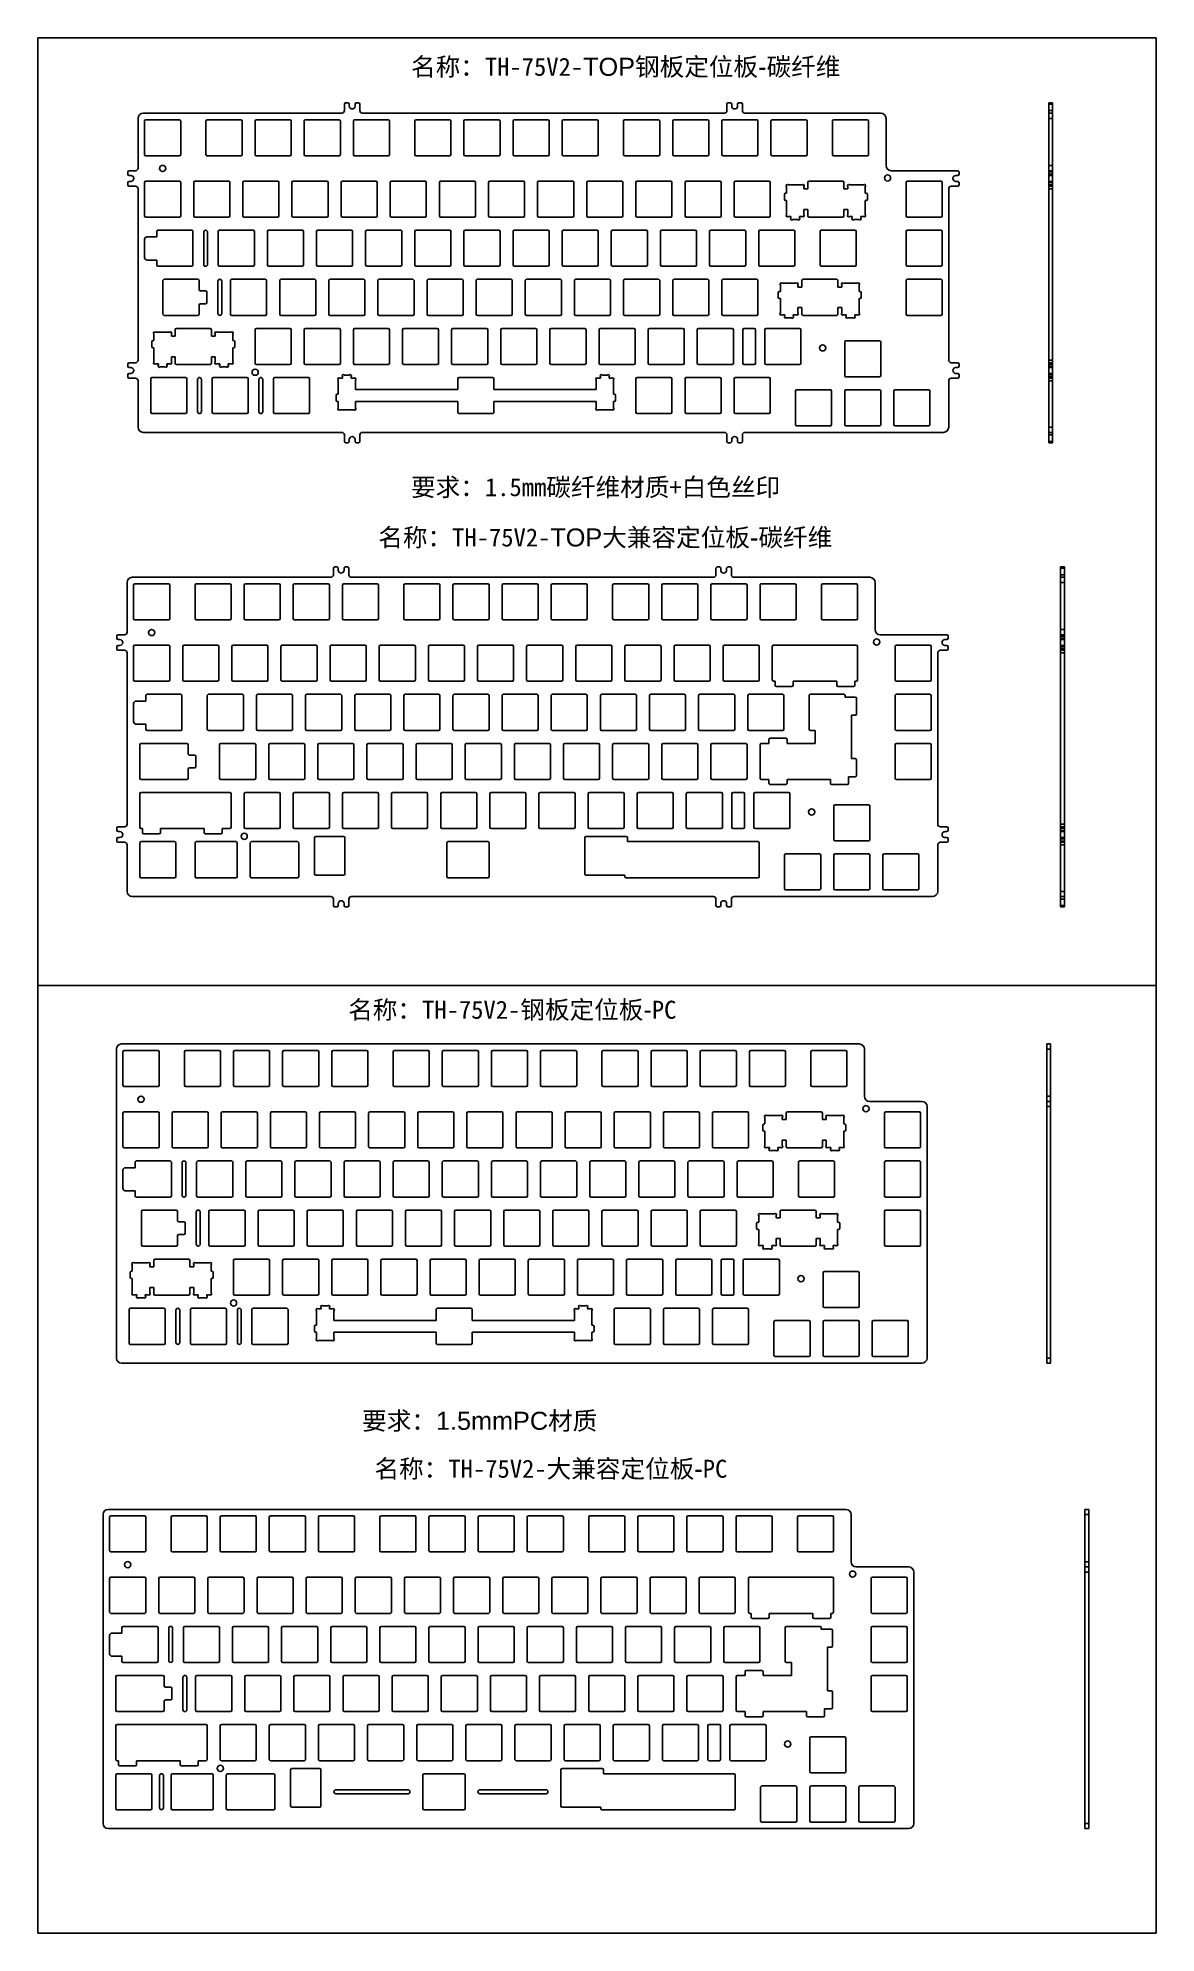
# Model space of a CAD drawing. Header units: millimetres. Extents: x 2210 to 4733, y 577 to 1929.
# Drawn here: x 3380 to 3813, y 1183 to 1918 of the extents above; entities that cross this region are included whole.
import ezdxf

# ---------------------------------------------------------------- set-up
doc = ezdxf.new("R2010")
doc.units = ezdxf.units.MM
doc.styles.get("Standard").update_dxf_attribs({"font": 'arial.ttf'})

msp = doc.modelspace()

# ---------------------------------------------------------------- texts
at = {"char_height": 7, "attachment_point": 1}
for s, insert in [('{\\fSimSun|b0|i0|c134|p2;名称：TH-75V2-}TOP{\\fSimSun|b0|i0|c134|p2;钢板定位板}-{\\fSimSun|b0|i0|c134|p2;碳纤维}', (3524.516, 1910.195)), ('{\\fSimSun|b0|i0|c134|p2;名称：TH-75V2-}TOP{\\fSimSun|b0|i0|c134|p2;大兼容定位板}-{\\fSimSun|b0|i0|c134|p2;碳纤维}', (3511.81, 1727.608)), ('{\\fSimSun|b0|i0|c134|p2;名称：TH-75V2-钢板定位板}-{\\fSimSun|b0|i0|c134|p2;PC}', (3500.151, 1544.397)), ('{\\fSimSun|b0|i0|c134|p2;名称：TH-75V2-大兼容定位板}-{\\fSimSun|b0|i0|c134|p2;PC}', (3510.353, 1366.339))]:
    msp.add_mtext_dynamic_manual_height_columns(s, width=184.78946, gutter_width=12.5, heights=[0], dxfattribs=dict(at, insert=insert))
at = {"color": 1, "char_height": 7, "attachment_point": 1}
for s, width, insert in [('{\\fSimSun|b0|i0|c134|p2;要求：1.5mm碳纤维材质+白色丝印}', 183.91203, (3524.511, 1747.125)), ('{\\fSimSun|b0|i0|c134|p2;要求：}1.5mmPC{\\fSimSun|b0|i0|c134|p2;材质}', 125.78408, (3505.547, 1384.942))]:
    msp.add_mtext_dynamic_manual_height_columns(s, width=width, gutter_width=12.5, heights=[0], dxfattribs=dict(at, insert=insert))

# ---------------------------------------------------------------- linework, layer by layer
at = {"color": 7, "linetype": 'Continuous', "lineweight": 25}
for p, q in [((3498.673, 1892.198), (3498.673, 1889.698)), ((3500.023, 1892.698), (3499.173, 1892.698)), ((3500.523, 1892.198), (3500.523, 1891.498)), ((3502.823, 1891.498), (3502.823, 1892.198)), ((3504.173, 1892.698), (3503.323, 1892.698)), ((3504.673, 1889.698), (3504.673, 1892.198)), ((3646.998, 1892.198), (3646.998, 1889.698)), ((3648.348, 1892.698), (3647.498, 1892.698)), ((3648.848, 1892.198), (3648.848, 1891.498)), ((3651.148, 1891.498), (3651.148, 1892.198)), ((3652.498, 1892.698), (3651.648, 1892.698)), ((3652.998, 1889.698), (3652.998, 1892.198)), ((3771.786, 1892.698), (3773.286, 1892.698)), ((3771.786, 1892.198), (3771.786, 1892.698)), ((3773.286, 1892.198), (3771.786, 1892.198)), ((3771.786, 1889.698), (3771.786, 1892.198)), ((3771.786, 1889.698), (3773.286, 1889.698)), ((3771.786, 1888.698), (3771.786, 1889.698)), ((3773.286, 1892.698), (3773.286, 1892.198)), ((3773.286, 1892.198), (3773.286, 1889.698)), ((3773.286, 1889.698), (3773.286, 1888.698)), ((3418.673, 1867.398), (3418.673, 1886.698)), ((3420.673, 1888.698), (3497.673, 1888.698)), ((3421.198, 1885.673), (3421.198, 1872.673)), ((3421.698, 1886.173), (3434.698, 1886.173)), ((3435.198, 1885.673), (3435.198, 1872.673)), ((3445.011, 1885.673), (3445.011, 1872.673)), ((3445.511, 1886.173), (3458.511, 1886.173)), ((3459.011, 1885.673), (3459.011, 1872.673)), ((3464.061, 1885.673), (3464.061, 1872.673)), ((3464.561, 1886.173), (3477.561, 1886.173)), ((3478.061, 1885.673), (3478.061, 1872.673)), ((3483.111, 1885.673), (3483.111, 1872.673)), ((3483.611, 1886.173), (3496.611, 1886.173)), ((3497.111, 1885.673), (3497.111, 1872.673)), ((3502.161, 1885.673), (3502.161, 1872.673)), ((3502.661, 1886.173), (3515.661, 1886.173)), ((3505.673, 1888.698), (3645.998, 1888.698)), ((3516.161, 1885.673), (3516.161, 1872.673)), ((3525.973, 1885.673), (3525.973, 1872.673)), ((3526.473, 1886.173), (3539.473, 1886.173)), ((3539.973, 1885.673), (3539.973, 1872.673)), ((3545.023, 1885.673), (3545.023, 1872.673)), ((3545.523, 1886.173), (3558.523, 1886.173)), ((3559.023, 1885.673), (3559.023, 1872.673)), ((3564.073, 1885.673), (3564.073, 1872.673)), ((3564.573, 1886.173), (3577.573, 1886.173)), ((3578.073, 1885.673), (3578.073, 1872.673)), ((3583.123, 1885.673), (3583.123, 1872.673)), ((3583.623, 1886.173), (3596.623, 1886.173)), ((3597.123, 1885.673), (3597.123, 1872.673)), ((3606.936, 1885.673), (3606.936, 1872.673)), ((3607.436, 1886.173), (3620.436, 1886.173)), ((3620.936, 1885.673), (3620.936, 1872.673)), ((3625.986, 1885.673), (3625.986, 1872.673)), ((3626.486, 1886.173), (3639.486, 1886.173)), ((3639.986, 1885.673), (3639.986, 1872.673)), ((3645.036, 1885.673), (3645.036, 1872.673)), ((3645.536, 1886.173), (3658.536, 1886.173)), ((3653.998, 1888.698), (3706.698, 1888.698)), ((3659.036, 1885.673), (3659.036, 1872.673)), ((3664.086, 1885.673), (3664.086, 1872.673)), ((3664.586, 1886.173), (3677.586, 1886.173)), ((3678.086, 1885.673), (3678.086, 1872.673)), ((3687.898, 1885.673), (3687.898, 1872.673)), ((3688.398, 1886.173), (3701.398, 1886.173)), ((3701.898, 1885.673), (3701.898, 1872.673)), ((3708.698, 1886.698), (3708.698, 1868.398)), ((3771.786, 1888.698), (3773.286, 1888.698)), ((3771.786, 1886.698), (3771.786, 1888.698)), ((3773.286, 1886.698), (3771.786, 1886.698)), ((3771.786, 1886.698), (3771.786, 1868.398)), ((3773.286, 1888.698), (3773.286, 1886.698)), ((3773.286, 1886.698), (3773.286, 1868.398)), ((3421.698, 1872.173), (3434.698, 1872.173)), ((3445.511, 1872.173), (3458.511, 1872.173)), ((3464.561, 1872.173), (3477.561, 1872.173)), ((3483.611, 1872.173), (3496.611, 1872.173)), ((3502.661, 1872.173), (3515.661, 1872.173)), ((3526.473, 1872.173), (3539.473, 1872.173)), ((3545.523, 1872.173), (3558.523, 1872.173)), ((3564.573, 1872.173), (3577.573, 1872.173)), ((3583.623, 1872.173), (3596.623, 1872.173)), ((3607.436, 1872.173), (3620.436, 1872.173)), ((3626.486, 1872.173), (3639.486, 1872.173)), ((3645.536, 1872.173), (3658.536, 1872.173)), ((3664.586, 1872.173), (3677.586, 1872.173)), ((3688.398, 1872.173), (3701.398, 1872.173)), ((3771.786, 1868.398), (3773.286, 1868.398)), ((3771.786, 1866.398), (3771.786, 1868.398)), ((3773.286, 1868.398), (3773.286, 1866.398)), ((3414.673, 1865.898), (3414.673, 1865.048)), ((3414.673, 1861.748), (3414.673, 1860.898)), ((3417.673, 1866.398), (3415.173, 1866.398)), ((3415.173, 1864.548), (3415.873, 1864.548)), ((3415.873, 1862.248), (3415.173, 1862.248)), ((3415.173, 1860.398), (3417.673, 1860.398)), ((3421.198, 1861.861), (3421.198, 1848.861)), ((3421.698, 1862.361), (3434.698, 1862.361)), ((3435.198, 1861.861), (3435.198, 1848.861)), ((3440.248, 1861.861), (3440.248, 1848.861)), ((3440.748, 1862.361), (3453.748, 1862.361)), ((3454.248, 1861.861), (3454.248, 1848.861)), ((3459.298, 1861.861), (3459.298, 1848.861)), ((3459.798, 1862.361), (3472.798, 1862.361)), ((3473.298, 1861.861), (3473.298, 1848.861)), ((3478.348, 1861.861), (3478.348, 1848.861)), ((3478.848, 1862.361), (3491.848, 1862.361)), ((3492.348, 1861.861), (3492.348, 1848.861)), ((3497.398, 1861.861), (3497.398, 1848.861)), ((3497.898, 1862.361), (3510.898, 1862.361)), ((3511.398, 1861.861), (3511.398, 1848.861)), ((3516.448, 1861.861), (3516.448, 1848.861)), ((3516.948, 1862.361), (3529.948, 1862.361)), ((3530.448, 1861.861), (3530.448, 1848.861)), ((3535.498, 1861.861), (3535.498, 1848.861)), ((3535.998, 1862.361), (3548.998, 1862.361)), ((3549.498, 1861.861), (3549.498, 1848.861)), ((3554.548, 1861.861), (3554.548, 1848.861)), ((3555.048, 1862.361), (3568.048, 1862.361)), ((3568.548, 1861.861), (3568.548, 1848.861)), ((3573.598, 1861.861), (3573.598, 1848.861)), ((3574.098, 1862.361), (3587.098, 1862.361)), ((3587.598, 1861.861), (3587.598, 1848.861)), ((3592.648, 1861.861), (3592.648, 1848.861)), ((3593.148, 1862.361), (3606.148, 1862.361)), ((3606.648, 1861.861), (3606.648, 1848.861)), ((3611.698, 1861.861), (3611.698, 1848.861)), ((3612.198, 1862.361), (3625.198, 1862.361)), ((3625.698, 1861.861), (3625.698, 1848.861)), ((3630.748, 1861.861), (3630.748, 1848.861)), ((3631.248, 1862.361), (3644.248, 1862.361)), ((3644.748, 1861.861), (3644.748, 1848.861)), ((3649.798, 1861.861), (3649.798, 1848.861)), ((3650.298, 1862.361), (3663.298, 1862.361)), ((3663.798, 1861.861), (3663.798, 1848.861)), ((3670.098, 1860.185), (3670.098, 1857.662)), ((3676.14, 1860.892), (3670.805, 1860.892)), ((3676.847, 1859.361), (3676.847, 1860.185)), ((3678.373, 1861.861), (3678.373, 1859.361)), ((3691.872, 1862.361), (3678.873, 1862.361)), ((3692.372, 1859.361), (3692.372, 1861.861)), ((3693.898, 1860.185), (3693.898, 1859.361)), ((3699.94, 1860.892), (3694.605, 1860.892)), ((3700.647, 1857.662), (3700.647, 1860.185)), ((3710.698, 1866.398), (3736.498, 1866.398)), ((3716.473, 1861.861), (3716.473, 1848.861)), ((3716.973, 1862.361), (3729.973, 1862.361)), ((3730.473, 1861.861), (3730.473, 1848.861)), ((3733.998, 1860.398), (3736.498, 1860.398)), ((3735.798, 1864.548), (3736.498, 1864.548)), ((3736.498, 1862.248), (3735.798, 1862.248)), ((3736.998, 1865.048), (3736.998, 1865.898)), ((3736.998, 1860.898), (3736.998, 1861.748)), ((3771.786, 1865.898), (3771.786, 1866.398)), ((3773.286, 1866.398), (3771.786, 1866.398)), ((3773.286, 1865.898), (3771.786, 1865.898)), ((3771.786, 1865.048), (3771.786, 1865.898)), ((3773.286, 1865.048), (3771.786, 1865.048)), ((3771.786, 1864.548), (3771.786, 1865.048)), ((3773.286, 1864.548), (3771.786, 1864.548)), ((3771.786, 1864.548), (3771.786, 1862.248)), ((3771.786, 1861.748), (3771.786, 1862.248)), ((3773.286, 1862.248), (3771.786, 1862.248)), ((3771.786, 1860.898), (3771.786, 1861.748)), ((3773.286, 1861.748), (3771.786, 1861.748)), ((3773.286, 1860.898), (3771.786, 1860.898)), ((3771.786, 1860.398), (3771.786, 1860.898)), ((3773.286, 1860.398), (3771.786, 1860.398)), ((3771.786, 1860.398), (3771.786, 1859.398)), ((3773.286, 1866.398), (3773.286, 1865.898)), ((3773.286, 1865.898), (3773.286, 1865.048)), ((3773.286, 1865.048), (3773.286, 1864.548)), ((3773.286, 1862.248), (3773.286, 1864.548)), ((3773.286, 1862.248), (3773.286, 1861.748)), ((3773.286, 1861.748), (3773.286, 1860.898)), ((3773.286, 1860.898), (3773.286, 1860.398)), ((3773.286, 1859.398), (3773.286, 1860.398)), ((3418.673, 1792.893), (3418.673, 1859.398)), ((3669.272, 1857.162), (3669.272, 1855.362)), ((3670.098, 1857.662), (3669.772, 1857.662)), ((3669.772, 1854.862), (3670.098, 1854.862)), ((3670.098, 1854.862), (3670.098, 1849.299)), ((3678.373, 1859.361), (3676.847, 1859.361)), ((3693.898, 1859.361), (3692.372, 1859.361)), ((3700.973, 1857.662), (3700.647, 1857.662)), ((3700.647, 1849.299), (3700.647, 1854.862)), ((3700.647, 1854.862), (3700.973, 1854.862)), ((3701.473, 1855.362), (3701.473, 1857.162)), ((3732.998, 1792.893), (3732.998, 1859.398)), ((3773.286, 1859.398), (3771.786, 1859.398)), ((3771.786, 1792.893), (3771.786, 1859.398)), ((3773.286, 1792.893), (3773.286, 1859.398)), ((3421.698, 1848.361), (3434.698, 1848.361)), ((3440.748, 1848.361), (3453.748, 1848.361)), ((3459.798, 1848.361), (3472.798, 1848.361)), ((3478.848, 1848.361), (3491.848, 1848.361)), ((3497.898, 1848.361), (3510.898, 1848.361)), ((3516.948, 1848.361), (3529.948, 1848.361)), ((3535.998, 1848.361), (3548.998, 1848.361)), ((3555.048, 1848.361), (3568.048, 1848.361)), ((3574.098, 1848.361), (3587.098, 1848.361)), ((3593.148, 1848.361), (3606.148, 1848.361)), ((3612.198, 1848.361), (3625.198, 1848.361)), ((3631.248, 1848.361), (3644.248, 1848.361)), ((3650.298, 1848.361), (3663.298, 1848.361)), ((3670.805, 1848.592), (3671.821, 1848.592)), ((3671.821, 1848.592), (3671.821, 1848.097)), ((3671.821, 1847.394), (3671.821, 1847.392)), ((3671.821, 1847.392), (3671.823, 1847.392)), ((3672.53, 1847.392), (3674.415, 1847.392)), ((3675.122, 1848.099), (3675.122, 1848.592)), ((3675.122, 1848.592), (3676.14, 1848.592)), ((3676.847, 1849.299), (3676.847, 1851.362)), ((3676.847, 1851.362), (3678.373, 1851.362)), ((3678.373, 1851.362), (3678.373, 1848.862)), ((3678.873, 1848.362), (3691.872, 1848.362)), ((3692.372, 1848.862), (3692.372, 1851.362)), ((3692.372, 1851.362), (3693.898, 1851.362)), ((3693.898, 1851.362), (3693.898, 1849.299)), ((3694.605, 1848.592), (3695.623, 1848.592)), ((3695.623, 1848.592), (3695.623, 1848.099)), ((3696.33, 1847.392), (3698.215, 1847.392)), ((3698.922, 1848.099), (3698.922, 1848.592)), ((3698.922, 1848.592), (3699.94, 1848.592)), ((3716.973, 1848.361), (3729.973, 1848.361)), ((3421.198, 1839.711), (3421.198, 1832.711)), ((3425.961, 1840.711), (3422.198, 1840.711)), ((3425.961, 1842.811), (3425.961, 1840.711)), ((3426.461, 1843.311), (3439.461, 1843.311)), ((3439.961, 1842.811), (3439.961, 1829.811)), ((3444.117, 1842.561), (3444.117, 1830.061)), ((3445.617, 1830.061), (3445.617, 1842.561)), ((3449.773, 1842.811), (3449.773, 1829.811)), ((3450.273, 1843.311), (3463.273, 1843.311)), ((3463.773, 1842.811), (3463.773, 1829.811)), ((3468.823, 1842.811), (3468.823, 1829.811)), ((3469.323, 1843.311), (3482.323, 1843.311)), ((3482.823, 1842.811), (3482.823, 1829.811)), ((3487.873, 1842.811), (3487.873, 1829.811)), ((3488.373, 1843.311), (3501.373, 1843.311)), ((3501.873, 1842.811), (3501.873, 1829.811)), ((3506.923, 1842.811), (3506.923, 1829.811)), ((3507.423, 1843.311), (3520.423, 1843.311)), ((3520.923, 1842.811), (3520.923, 1829.811)), ((3525.973, 1842.811), (3525.973, 1829.811)), ((3526.473, 1843.311), (3539.473, 1843.311)), ((3539.973, 1842.811), (3539.973, 1829.811)), ((3545.023, 1842.811), (3545.023, 1829.811)), ((3545.523, 1843.311), (3558.523, 1843.311)), ((3559.023, 1842.811), (3559.023, 1829.811)), ((3564.073, 1842.811), (3564.073, 1829.811)), ((3564.573, 1843.311), (3577.573, 1843.311)), ((3578.073, 1842.811), (3578.073, 1829.811)), ((3583.123, 1842.811), (3583.123, 1829.811)), ((3583.623, 1843.311), (3596.623, 1843.311)), ((3597.123, 1842.811), (3597.123, 1829.811)), ((3602.173, 1842.811), (3602.173, 1829.811)), ((3602.673, 1843.311), (3615.673, 1843.311)), ((3616.173, 1842.811), (3616.173, 1829.811)), ((3621.223, 1842.811), (3621.223, 1829.811)), ((3621.723, 1843.311), (3634.723, 1843.311)), ((3635.223, 1842.811), (3635.223, 1829.811)), ((3640.273, 1842.811), (3640.273, 1829.811)), ((3640.773, 1843.311), (3653.773, 1843.311)), ((3654.273, 1842.811), (3654.273, 1829.811)), ((3659.323, 1842.811), (3659.323, 1829.811)), ((3659.823, 1843.311), (3672.823, 1843.311)), ((3673.323, 1842.811), (3673.323, 1829.811)), ((3683.135, 1829.812), (3683.135, 1842.811)), ((3683.635, 1843.311), (3696.635, 1843.311)), ((3697.135, 1842.811), (3697.135, 1829.812)), ((3716.473, 1842.811), (3716.473, 1829.811)), ((3716.973, 1843.311), (3729.973, 1843.311)), ((3730.473, 1842.811), (3730.473, 1829.811)), ((3422.198, 1831.711), (3425.961, 1831.711)), ((3425.961, 1831.711), (3425.961, 1829.811)), ((3426.461, 1829.311), (3439.461, 1829.311)), ((3428.34, 1810.762), (3428.34, 1823.761)), ((3428.84, 1824.261), (3441.841, 1824.261)), ((3442.341, 1823.761), (3442.341, 1820.261)), ((3449.636, 1823.511), (3449.636, 1811.011)), ((3450.273, 1829.311), (3463.273, 1829.311)), ((3451.136, 1811.011), (3451.136, 1823.511)), ((3454.536, 1823.761), (3454.536, 1810.761)), ((3455.036, 1824.261), (3468.036, 1824.261)), ((3468.536, 1823.761), (3468.536, 1810.761)), ((3469.323, 1829.311), (3482.323, 1829.311)), ((3473.586, 1823.761), (3473.586, 1810.761)), ((3474.086, 1824.261), (3487.086, 1824.261)), ((3487.586, 1823.761), (3487.586, 1810.761)), ((3488.373, 1829.311), (3501.373, 1829.311)), ((3492.636, 1823.761), (3492.636, 1810.761)), ((3493.136, 1824.261), (3506.136, 1824.261)), ((3506.636, 1823.761), (3506.636, 1810.761)), ((3507.423, 1829.311), (3520.423, 1829.311)), ((3511.686, 1823.761), (3511.686, 1810.761)), ((3512.186, 1824.261), (3525.186, 1824.261)), ((3525.686, 1823.761), (3525.686, 1810.761)), ((3526.473, 1829.311), (3539.473, 1829.311)), ((3530.736, 1823.761), (3530.736, 1810.761)), ((3531.236, 1824.261), (3544.236, 1824.261)), ((3544.736, 1823.761), (3544.736, 1810.761)), ((3545.523, 1829.311), (3558.523, 1829.311)), ((3549.786, 1823.761), (3549.786, 1810.761)), ((3550.286, 1824.261), (3563.286, 1824.261)), ((3563.786, 1823.761), (3563.786, 1810.761)), ((3564.573, 1829.311), (3577.573, 1829.311)), ((3568.836, 1823.761), (3568.836, 1810.761)), ((3569.336, 1824.261), (3582.336, 1824.261)), ((3582.836, 1823.761), (3582.836, 1810.761)), ((3583.623, 1829.311), (3596.623, 1829.311)), ((3587.886, 1823.761), (3587.886, 1810.761)), ((3588.386, 1824.261), (3601.386, 1824.261)), ((3601.886, 1823.761), (3601.886, 1810.761)), ((3602.673, 1829.311), (3615.673, 1829.311)), ((3606.936, 1823.761), (3606.936, 1810.761)), ((3607.436, 1824.261), (3620.436, 1824.261)), ((3620.936, 1823.761), (3620.936, 1810.761)), ((3621.723, 1829.311), (3634.723, 1829.311)), ((3625.986, 1823.761), (3625.986, 1810.761)), ((3626.486, 1824.261), (3639.486, 1824.261)), ((3639.986, 1823.761), (3639.986, 1810.761)), ((3640.773, 1829.311), (3653.773, 1829.311)), ((3645.036, 1823.761), (3645.036, 1810.761)), ((3645.536, 1824.261), (3658.536, 1824.261)), ((3659.036, 1823.761), (3659.036, 1810.761)), ((3659.823, 1829.311), (3672.823, 1829.311)), ((3675.99, 1823.761), (3675.99, 1821.261)), ((3689.491, 1824.261), (3676.49, 1824.261)), ((3696.635, 1829.312), (3683.635, 1829.312)), ((3689.991, 1821.261), (3689.991, 1823.761)), ((3716.473, 1823.761), (3716.473, 1810.761)), ((3716.973, 1829.311), (3729.973, 1829.311)), ((3716.973, 1824.261), (3729.973, 1824.261)), ((3730.473, 1823.761), (3730.473, 1810.761)), ((3444.841, 1819.761), (3442.841, 1819.761)), ((3445.341, 1815.261), (3445.341, 1819.261)), ((3666.891, 1819.062), (3666.891, 1817.262)), ((3667.715, 1819.562), (3667.391, 1819.562)), ((3667.391, 1816.762), (3667.715, 1816.762)), ((3667.716, 1822.792), (3667.715, 1822.792)), ((3667.715, 1822.792), (3667.715, 1822.791)), ((3667.715, 1822.086), (3667.715, 1819.562)), ((3667.715, 1816.762), (3667.715, 1811.198)), ((3673.758, 1822.792), (3668.423, 1822.792)), ((3674.466, 1822.792), (3674.465, 1822.792)), ((3674.466, 1822.791), (3674.466, 1822.792)), ((3674.466, 1821.261), (3674.466, 1822.086)), ((3675.99, 1821.261), (3674.466, 1821.261)), ((3691.515, 1821.261), (3689.991, 1821.261)), ((3691.516, 1822.792), (3691.515, 1822.792)), ((3691.515, 1822.792), (3691.515, 1822.791)), ((3691.515, 1822.086), (3691.515, 1821.261)), ((3697.558, 1822.792), (3692.223, 1822.792)), ((3698.266, 1822.792), (3698.265, 1822.792)), ((3698.266, 1822.791), (3698.266, 1822.792)), ((3698.266, 1819.562), (3698.266, 1822.086)), ((3698.59, 1819.562), (3698.266, 1819.562)), ((3698.266, 1811.198), (3698.266, 1816.762)), ((3698.266, 1816.762), (3698.59, 1816.762)), ((3699.09, 1817.262), (3699.09, 1819.062)), ((3441.841, 1810.262), (3428.84, 1810.262)), ((3442.341, 1814.261), (3442.341, 1810.762)), ((3442.841, 1814.761), (3444.841, 1814.761)), ((3455.036, 1810.261), (3468.036, 1810.261)), ((3474.086, 1810.261), (3487.086, 1810.261)), ((3493.136, 1810.261), (3506.136, 1810.261)), ((3512.186, 1810.261), (3525.186, 1810.261)), ((3531.236, 1810.261), (3544.236, 1810.261)), ((3550.286, 1810.261), (3563.286, 1810.261)), ((3569.336, 1810.261), (3582.336, 1810.261)), ((3588.386, 1810.261), (3601.386, 1810.261)), ((3607.436, 1810.261), (3620.436, 1810.261)), ((3626.486, 1810.261), (3639.486, 1810.261)), ((3645.536, 1810.261), (3658.536, 1810.261)), ((3667.715, 1810.493), (3667.715, 1810.492)), ((3667.715, 1810.492), (3667.716, 1810.492)), ((3668.423, 1810.492), (3669.44, 1810.492)), ((3669.44, 1810.492), (3669.44, 1809.998)), ((3669.44, 1809.293), (3669.44, 1809.292)), ((3669.44, 1809.292), (3669.441, 1809.292)), ((3670.148, 1809.292), (3672.033, 1809.292)), ((3672.739, 1810), (3672.739, 1810.492)), ((3672.739, 1810.492), (3673.758, 1810.492)), ((3674.465, 1810.492), (3674.466, 1810.492)), ((3674.466, 1811.198), (3674.466, 1813.262)), ((3674.466, 1813.262), (3675.99, 1813.262)), ((3674.466, 1810.492), (3674.466, 1810.493)), ((3675.99, 1813.262), (3675.99, 1810.762)), ((3676.49, 1810.262), (3689.491, 1810.262)), ((3689.991, 1810.762), (3689.991, 1813.262)), ((3689.991, 1813.262), (3691.515, 1813.262)), ((3691.515, 1813.262), (3691.515, 1811.198)), ((3691.515, 1810.493), (3691.515, 1810.492)), ((3691.515, 1810.492), (3691.516, 1810.492)), ((3692.223, 1810.492), (3693.24, 1810.492)), ((3693.24, 1810.492), (3693.24, 1809.998)), ((3693.24, 1809.293), (3693.24, 1809.292)), ((3693.24, 1809.292), (3693.241, 1809.292)), ((3693.948, 1809.292), (3695.833, 1809.292)), ((3696.54, 1809.292), (3696.541, 1809.292)), ((3696.541, 1809.998), (3696.541, 1810.492)), ((3696.541, 1810.492), (3697.558, 1810.492)), ((3696.541, 1809.292), (3696.541, 1809.293)), ((3698.265, 1810.492), (3698.266, 1810.492)), ((3698.266, 1810.492), (3698.266, 1810.493)), ((3716.973, 1810.261), (3729.973, 1810.261)), ((3424.829, 1803.742), (3424.829, 1803.742)), ((3424.829, 1803.742), (3424.829, 1803.742)), ((3424.829, 1803.035), (3424.829, 1800.512)), ((3430.871, 1803.742), (3425.537, 1803.742)), ((3431.579, 1803.742), (3431.578, 1803.742)), ((3431.579, 1803.742), (3431.579, 1803.742)), ((3431.579, 1802.211), (3431.579, 1803.035)), ((3433.104, 1802.211), (3431.579, 1802.211)), ((3433.104, 1804.711), (3433.104, 1802.211)), ((3446.604, 1805.211), (3433.604, 1805.211)), ((3447.104, 1802.211), (3447.104, 1804.711)), ((3448.629, 1802.211), (3447.104, 1802.211)), ((3448.63, 1803.742), (3448.629, 1803.742)), ((3448.629, 1803.742), (3448.629, 1803.742)), ((3448.629, 1803.035), (3448.629, 1802.211)), ((3454.671, 1803.742), (3449.337, 1803.742)), ((3455.379, 1803.742), (3455.379, 1803.742)), ((3455.379, 1803.742), (3455.379, 1803.742)), ((3455.379, 1800.512), (3455.379, 1803.035)), ((3464.061, 1804.711), (3464.061, 1791.711)), ((3464.561, 1805.211), (3477.561, 1805.211)), ((3478.061, 1804.711), (3478.061, 1791.711)), ((3483.111, 1804.711), (3483.111, 1791.711)), ((3483.611, 1805.211), (3496.611, 1805.211)), ((3497.111, 1804.711), (3497.111, 1791.711)), ((3502.161, 1804.711), (3502.161, 1791.711)), ((3502.661, 1805.211), (3515.661, 1805.211)), ((3516.161, 1804.711), (3516.161, 1791.711)), ((3521.211, 1804.711), (3521.211, 1791.711)), ((3521.711, 1805.211), (3534.711, 1805.211)), ((3535.211, 1804.711), (3535.211, 1791.711)), ((3540.261, 1804.711), (3540.261, 1791.711)), ((3540.761, 1805.211), (3553.761, 1805.211)), ((3554.261, 1804.711), (3554.261, 1791.711)), ((3559.311, 1804.711), (3559.311, 1791.711)), ((3559.811, 1805.211), (3572.811, 1805.211)), ((3573.311, 1804.711), (3573.311, 1791.711)), ((3578.361, 1804.711), (3578.361, 1791.711)), ((3578.861, 1805.211), (3591.861, 1805.211)), ((3592.361, 1804.711), (3592.361, 1791.711)), ((3597.411, 1804.711), (3597.411, 1791.711)), ((3597.911, 1805.211), (3610.911, 1805.211)), ((3611.411, 1804.711), (3611.411, 1791.711)), ((3616.461, 1804.711), (3616.461, 1791.711)), ((3616.961, 1805.211), (3629.961, 1805.211)), ((3630.461, 1804.711), (3630.461, 1791.711)), ((3635.511, 1804.711), (3635.511, 1791.711)), ((3636.011, 1805.211), (3649.011, 1805.211)), ((3649.511, 1804.711), (3649.511, 1791.711)), ((3653.107, 1804.711), (3653.107, 1791.711)), ((3657.607, 1805.211), (3653.607, 1805.211)), ((3658.107, 1791.711), (3658.107, 1804.711)), ((3661.704, 1804.711), (3661.704, 1791.711)), ((3662.204, 1805.211), (3675.204, 1805.211)), ((3675.704, 1804.711), (3675.704, 1791.711)), ((3424.004, 1800.012), (3424.004, 1798.212)), ((3424.829, 1800.512), (3424.504, 1800.512)), ((3424.504, 1797.712), (3424.829, 1797.712)), ((3424.829, 1797.712), (3424.829, 1792.149)), ((3431.579, 1792.149), (3431.579, 1794.212)), ((3431.579, 1794.212), (3433.104, 1794.212)), ((3433.104, 1794.212), (3433.104, 1791.712)), ((3447.104, 1791.712), (3447.104, 1794.212)), ((3447.104, 1794.212), (3448.629, 1794.212)), ((3448.629, 1794.212), (3448.629, 1792.149)), ((3455.704, 1800.512), (3455.379, 1800.512)), ((3455.379, 1792.149), (3455.379, 1797.712)), ((3455.379, 1797.712), (3455.704, 1797.712)), ((3456.204, 1798.212), (3456.204, 1800.012)), ((3692.661, 1799.948), (3692.661, 1786.948)), ((3693.161, 1800.448), (3706.161, 1800.448)), ((3706.661, 1799.948), (3706.661, 1786.948)), ((3414.673, 1791.393), (3414.673, 1790.543)), ((3414.673, 1787.243), (3414.673, 1786.393)), ((3417.673, 1791.893), (3415.173, 1791.893)), ((3415.173, 1790.043), (3415.873, 1790.043)), ((3415.873, 1787.743), (3415.173, 1787.743)), ((3424.829, 1791.442), (3424.829, 1791.442)), ((3424.829, 1791.442), (3424.829, 1791.442)), ((3425.537, 1791.442), (3426.554, 1791.442)), ((3426.554, 1791.442), (3426.554, 1790.949)), ((3426.554, 1790.242), (3426.554, 1790.241)), ((3426.554, 1790.241), (3426.555, 1790.241)), ((3427.261, 1790.241), (3429.146, 1790.241)), ((3429.853, 1790.949), (3429.853, 1791.442)), ((3429.853, 1791.442), (3430.871, 1791.442)), ((3429.853, 1790.241), (3429.853, 1790.242)), ((3429.853, 1790.241), (3429.853, 1790.241)), ((3431.578, 1791.442), (3431.579, 1791.442)), ((3431.579, 1791.442), (3431.579, 1791.442)), ((3433.604, 1791.212), (3446.604, 1791.212)), ((3448.629, 1791.442), (3448.629, 1791.442)), ((3448.629, 1791.442), (3448.63, 1791.442)), ((3449.337, 1791.442), (3450.353, 1791.442)), ((3450.353, 1791.442), (3450.353, 1790.947)), ((3450.353, 1790.243), (3450.353, 1790.241)), ((3450.353, 1790.241), (3450.355, 1790.241)), ((3451.062, 1790.241), (3452.946, 1790.241)), ((3453.653, 1790.241), (3453.654, 1790.241)), ((3453.654, 1790.949), (3453.654, 1791.442)), ((3453.654, 1791.442), (3454.671, 1791.442)), ((3453.654, 1790.241), (3453.654, 1790.242)), ((3455.379, 1791.442), (3455.379, 1791.442)), ((3455.379, 1791.442), (3455.379, 1791.442)), ((3464.561, 1791.211), (3477.561, 1791.211)), ((3483.611, 1791.211), (3496.611, 1791.211)), ((3500.584, 1787.131), (3498.697, 1787.131)), ((3502.661, 1791.211), (3515.661, 1791.211)), ((3521.711, 1791.211), (3534.711, 1791.211)), ((3540.761, 1791.211), (3553.761, 1791.211)), ((3559.811, 1791.211), (3572.811, 1791.211)), ((3578.861, 1791.211), (3591.861, 1791.211)), ((3597.911, 1791.211), (3610.911, 1791.211)), ((3600.584, 1787.131), (3598.698, 1787.131)), ((3616.961, 1791.211), (3629.961, 1791.211)), ((3636.011, 1791.211), (3649.011, 1791.211)), ((3653.607, 1791.211), (3657.607, 1791.211)), ((3662.204, 1791.211), (3675.204, 1791.211)), ((3736.498, 1791.893), (3733.998, 1791.893)), ((3735.936, 1790.037), (3736.498, 1790.037)), ((3736.498, 1787.749), (3735.936, 1787.749)), ((3736.998, 1790.537), (3736.998, 1791.393)), ((3736.998, 1786.393), (3736.998, 1787.249)), ((3773.286, 1792.893), (3771.786, 1792.893)), ((3771.786, 1792.893), (3771.786, 1791.893)), ((3771.786, 1791.393), (3771.786, 1791.893)), ((3773.286, 1791.893), (3771.786, 1791.893)), ((3773.286, 1791.393), (3771.786, 1791.393)), ((3771.786, 1790.537), (3771.786, 1791.393)), ((3771.786, 1790.037), (3771.786, 1790.537)), ((3773.286, 1790.537), (3771.786, 1790.537)), ((3773.286, 1790.037), (3771.786, 1790.037)), ((3771.786, 1790.037), (3771.786, 1787.749)), ((3773.286, 1787.749), (3771.786, 1787.749)), ((3771.786, 1787.249), (3771.786, 1787.749)), ((3771.786, 1786.393), (3771.786, 1787.249)), ((3773.286, 1787.249), (3771.786, 1787.249)), ((3773.286, 1791.893), (3773.286, 1792.893)), ((3773.286, 1791.893), (3773.286, 1791.393)), ((3773.286, 1791.393), (3773.286, 1790.537)), ((3773.286, 1790.537), (3773.286, 1790.037)), ((3773.286, 1787.749), (3773.286, 1790.037)), ((3773.286, 1787.749), (3773.286, 1787.249)), ((3773.286, 1787.249), (3773.286, 1786.393)), ((3415.173, 1785.893), (3417.673, 1785.893)), ((3418.673, 1766.873), (3418.673, 1784.893)), ((3423.579, 1785.661), (3423.579, 1772.661)), ((3424.079, 1786.161), (3437.079, 1786.161)), ((3437.579, 1785.661), (3437.579, 1772.661)), ((3441.735, 1785.411), (3441.735, 1772.912)), ((3443.235, 1785.411), (3443.235, 1772.912)), ((3447.39, 1772.662), (3447.39, 1785.661)), ((3447.89, 1786.161), (3460.891, 1786.161)), ((3461.391, 1785.661), (3461.391, 1772.662)), ((3465.548, 1785.411), (3465.548, 1772.912)), ((3467.048, 1785.411), (3467.048, 1772.912)), ((3471.204, 1772.662), (3471.204, 1785.661)), ((3471.704, 1786.161), (3484.704, 1786.161)), ((3485.204, 1785.661), (3485.204, 1772.662)), ((3496.265, 1779.661), (3495.971, 1779.661)), ((3496.265, 1785.224), (3496.265, 1779.661)), ((3497.99, 1785.931), (3496.972, 1785.931)), ((3497.99, 1786.424), (3497.99, 1785.931)), ((3501.291, 1785.931), (3501.291, 1786.424)), ((3502.309, 1785.931), (3501.291, 1785.931)), ((3503.016, 1781.462), (3503.016, 1785.224)), ((3542.64, 1781.462), (3503.016, 1781.462)), ((3542.64, 1785.661), (3542.64, 1781.462)), ((3556.141, 1786.161), (3543.14, 1786.161)), ((3556.641, 1781.462), (3556.641, 1785.661)), ((3596.265, 1781.462), (3556.641, 1781.462)), ((3596.265, 1785.224), (3596.265, 1781.462)), ((3597.991, 1785.931), (3596.972, 1785.931)), ((3597.991, 1786.424), (3597.991, 1785.931)), ((3601.291, 1785.931), (3601.291, 1786.424)), ((3602.309, 1785.931), (3601.291, 1785.931)), ((3603.016, 1779.661), (3603.016, 1785.224)), ((3603.31, 1779.661), (3603.016, 1779.661)), ((3611.698, 1772.662), (3611.698, 1785.661)), ((3612.198, 1786.161), (3625.197, 1786.161)), ((3625.697, 1785.661), (3625.697, 1772.662)), ((3630.748, 1772.662), (3630.748, 1785.661)), ((3631.248, 1786.161), (3644.247, 1786.161)), ((3644.747, 1785.661), (3644.747, 1772.662)), ((3649.798, 1772.662), (3649.798, 1785.661)), ((3650.298, 1786.161), (3663.297, 1786.161)), ((3663.797, 1785.661), (3663.797, 1772.662)), ((3673.611, 1780.898), (3673.611, 1767.898)), ((3674.111, 1781.398), (3687.111, 1781.398)), ((3687.611, 1780.898), (3687.611, 1767.898)), ((3692.661, 1780.898), (3692.661, 1767.898)), ((3693.161, 1786.448), (3706.161, 1786.448)), ((3693.161, 1781.398), (3706.161, 1781.398)), ((3706.661, 1780.898), (3706.661, 1767.898)), ((3711.711, 1780.898), (3711.711, 1767.898)), ((3712.211, 1781.398), (3725.211, 1781.398)), ((3725.711, 1780.898), (3725.711, 1767.898)), ((3732.998, 1766.873), (3732.998, 1784.893)), ((3733.998, 1785.893), (3736.498, 1785.893)), ((3771.786, 1785.893), (3771.786, 1786.393)), ((3773.286, 1786.393), (3771.786, 1786.393)), ((3773.286, 1785.893), (3771.786, 1785.893)), ((3771.786, 1785.893), (3771.786, 1784.893)), ((3773.286, 1784.893), (3771.786, 1784.893)), ((3771.786, 1766.873), (3771.786, 1784.893)), ((3773.286, 1786.393), (3773.286, 1785.893)), ((3773.286, 1784.893), (3773.286, 1785.893)), ((3773.286, 1766.873), (3773.286, 1784.893)), ((3424.079, 1772.161), (3437.079, 1772.161)), ((3460.891, 1772.162), (3447.89, 1772.162)), ((3484.704, 1772.162), (3471.704, 1772.162)), ((3495.441, 1779.131), (3495.441, 1777.391)), ((3495.971, 1776.861), (3496.265, 1776.861)), ((3496.265, 1776.861), (3496.265, 1774.338)), ((3496.972, 1773.631), (3502.309, 1773.631)), ((3503.016, 1774.338), (3503.016, 1776.861)), ((3503.016, 1776.861), (3542.64, 1776.861)), ((3542.64, 1776.861), (3542.64, 1772.662)), ((3543.14, 1772.162), (3556.141, 1772.162)), ((3556.641, 1776.861), (3596.265, 1776.861)), ((3556.641, 1772.662), (3556.641, 1776.861)), ((3596.265, 1776.861), (3596.265, 1774.338)), ((3596.972, 1773.631), (3602.309, 1773.631)), ((3603.016, 1774.338), (3603.016, 1776.861)), ((3603.016, 1776.861), (3603.31, 1776.861)), ((3603.84, 1777.391), (3603.84, 1779.131)), ((3625.197, 1772.162), (3612.198, 1772.162)), ((3644.247, 1772.162), (3631.248, 1772.162)), ((3663.297, 1772.162), (3650.298, 1772.162)), ((3420.673, 1764.873), (3497.673, 1764.873)), ((3505.673, 1764.873), (3645.998, 1764.873)), ((3653.998, 1764.873), (3730.998, 1764.873)), ((3674.111, 1767.398), (3687.111, 1767.398)), ((3693.161, 1767.398), (3706.161, 1767.398)), ((3712.211, 1767.398), (3725.211, 1767.398)), ((3771.786, 1766.873), (3773.286, 1766.873)), ((3771.786, 1764.873), (3771.786, 1766.873)), ((3773.286, 1764.873), (3771.786, 1764.873)), ((3771.786, 1763.873), (3771.786, 1764.873)), ((3773.286, 1766.873), (3773.286, 1764.873)), ((3773.286, 1764.873), (3773.286, 1763.873)), ((3498.673, 1763.873), (3498.673, 1761.373)), ((3499.173, 1760.873), (3500.023, 1760.873)), ((3500.523, 1762.073), (3500.523, 1761.373)), ((3502.823, 1761.373), (3502.823, 1762.073)), ((3503.323, 1760.873), (3504.173, 1760.873)), ((3504.673, 1761.373), (3504.673, 1763.873)), ((3646.998, 1763.873), (3646.998, 1761.373)), ((3647.498, 1760.873), (3648.348, 1760.873)), ((3648.848, 1762.073), (3648.848, 1761.373)), ((3651.148, 1761.373), (3651.148, 1762.073)), ((3651.648, 1760.873), (3652.498, 1760.873)), ((3652.998, 1761.373), (3652.998, 1763.873)), ((3773.286, 1763.873), (3771.786, 1763.873)), ((3771.786, 1761.373), (3771.786, 1763.873)), ((3771.786, 1761.373), (3773.286, 1761.373)), ((3771.786, 1760.873), (3771.786, 1761.373)), ((3773.286, 1760.873), (3771.786, 1760.873)), ((3773.286, 1763.873), (3773.286, 1761.373)), ((3773.286, 1761.373), (3773.286, 1760.873)), ((3414.425, 1687.356), (3414.425, 1706.656)), ((3416.425, 1708.656), (3493.425, 1708.656)), ((3417.45, 1706.131), (3430.45, 1706.131)), ((3441.263, 1706.131), (3454.263, 1706.131)), ((3460.313, 1706.131), (3473.313, 1706.131)), ((3479.363, 1706.131), (3492.363, 1706.131)), ((3494.425, 1712.156), (3494.425, 1709.656)), ((3495.775, 1712.656), (3494.925, 1712.656)), ((3496.275, 1712.156), (3496.275, 1711.456)), ((3498.413, 1706.131), (3511.413, 1706.131)), ((3498.575, 1711.456), (3498.575, 1712.156)), ((3499.925, 1712.656), (3499.075, 1712.656)), ((3500.425, 1709.656), (3500.425, 1712.156)), ((3501.425, 1708.656), (3641.75, 1708.656)), ((3522.225, 1706.131), (3535.225, 1706.131)), ((3541.275, 1706.131), (3554.275, 1706.131)), ((3560.325, 1706.131), (3573.325, 1706.131)), ((3579.375, 1706.131), (3592.375, 1706.131)), ((3603.188, 1706.131), (3616.188, 1706.131)), ((3622.238, 1706.131), (3635.238, 1706.131)), ((3641.288, 1706.131), (3654.288, 1706.131)), ((3642.75, 1712.156), (3642.75, 1709.656)), ((3644.1, 1712.656), (3643.25, 1712.656)), ((3644.6, 1712.156), (3644.6, 1711.456)), ((3646.9, 1711.456), (3646.9, 1712.156)), ((3648.25, 1712.656), (3647.4, 1712.656)), ((3648.75, 1709.656), (3648.75, 1712.156)), ((3649.75, 1708.656), (3702.45, 1708.656)), ((3660.338, 1706.131), (3673.338, 1706.131)), ((3684.15, 1706.131), (3697.15, 1706.131)), ((3704.45, 1706.656), (3704.45, 1688.356)), ((3776.373, 1712.656), (3777.873, 1712.656)), ((3776.373, 1712.156), (3776.373, 1712.656)), ((3777.873, 1712.156), (3776.373, 1712.156)), ((3776.373, 1709.656), (3776.373, 1712.156)), ((3776.373, 1709.656), (3777.873, 1709.656)), ((3776.373, 1708.656), (3776.373, 1709.656)), ((3776.373, 1708.656), (3777.873, 1708.656)), ((3776.373, 1706.656), (3776.373, 1708.656)), ((3777.873, 1706.656), (3776.373, 1706.656)), ((3776.373, 1706.656), (3776.373, 1688.356)), ((3777.873, 1712.656), (3777.873, 1712.156)), ((3777.873, 1712.156), (3777.873, 1709.656)), ((3777.873, 1709.656), (3777.873, 1708.656)), ((3777.873, 1708.656), (3777.873, 1706.656)), ((3777.873, 1706.656), (3777.873, 1688.356)), ((3416.95, 1705.631), (3416.95, 1692.631)), ((3430.95, 1705.631), (3430.95, 1692.631)), ((3440.763, 1705.631), (3440.763, 1692.631)), ((3454.763, 1705.631), (3454.763, 1692.631)), ((3459.813, 1705.631), (3459.813, 1692.631)), ((3473.813, 1705.631), (3473.813, 1692.631)), ((3478.863, 1705.631), (3478.863, 1692.631)), ((3492.863, 1705.631), (3492.863, 1692.631)), ((3497.913, 1705.631), (3497.913, 1692.631)), ((3511.913, 1705.631), (3511.913, 1692.631)), ((3521.725, 1705.631), (3521.725, 1692.631)), ((3535.725, 1705.631), (3535.725, 1692.631)), ((3540.775, 1705.631), (3540.775, 1692.631)), ((3554.775, 1705.631), (3554.775, 1692.631)), ((3559.825, 1705.631), (3559.825, 1692.631)), ((3573.825, 1705.631), (3573.825, 1692.631)), ((3578.875, 1705.631), (3578.875, 1692.631)), ((3592.875, 1705.631), (3592.875, 1692.631)), ((3602.688, 1705.631), (3602.688, 1692.631)), ((3616.688, 1705.631), (3616.688, 1692.631)), ((3621.738, 1705.631), (3621.738, 1692.631)), ((3635.738, 1705.631), (3635.738, 1692.631)), ((3640.788, 1705.631), (3640.788, 1692.631)), ((3654.788, 1705.631), (3654.788, 1692.631)), ((3659.838, 1705.631), (3659.838, 1692.631)), ((3673.838, 1705.631), (3673.838, 1692.631)), ((3683.65, 1705.631), (3683.65, 1692.631)), ((3697.65, 1705.631), (3697.65, 1692.631)), ((3417.45, 1692.131), (3430.45, 1692.131)), ((3441.263, 1692.131), (3454.263, 1692.131)), ((3460.313, 1692.131), (3473.313, 1692.131)), ((3479.363, 1692.131), (3492.363, 1692.131)), ((3498.413, 1692.131), (3511.413, 1692.131)), ((3522.225, 1692.131), (3535.225, 1692.131)), ((3541.275, 1692.131), (3554.275, 1692.131)), ((3560.325, 1692.131), (3573.325, 1692.131)), ((3579.375, 1692.131), (3592.375, 1692.131)), ((3603.188, 1692.131), (3616.188, 1692.131)), ((3622.238, 1692.131), (3635.238, 1692.131)), ((3641.288, 1692.131), (3654.288, 1692.131)), ((3660.338, 1692.131), (3673.338, 1692.131)), ((3684.15, 1692.131), (3697.15, 1692.131)), ((3410.425, 1685.856), (3410.425, 1685.006)), ((3413.425, 1686.356), (3410.925, 1686.356)), ((3411.625, 1684.506), (3410.925, 1684.506)), ((3706.45, 1686.356), (3732.25, 1686.356)), ((3732.25, 1684.506), (3731.55, 1684.506)), ((3732.75, 1685.856), (3732.75, 1685.006)), ((3776.373, 1688.356), (3777.873, 1688.356)), ((3776.373, 1686.356), (3776.373, 1688.356)), ((3776.373, 1685.856), (3776.373, 1686.356)), ((3776.373, 1686.356), (3777.873, 1686.356)), ((3776.373, 1685.856), (3776.373, 1685.006)), ((3777.873, 1685.856), (3776.373, 1685.856)), ((3776.373, 1685.006), (3777.873, 1685.006)), ((3776.373, 1684.506), (3776.373, 1685.006)), ((3777.873, 1684.506), (3776.373, 1684.506)), ((3776.373, 1684.506), (3776.373, 1682.206)), ((3777.873, 1688.356), (3777.873, 1686.356)), ((3777.873, 1686.356), (3777.873, 1685.856)), ((3777.873, 1685.006), (3777.873, 1685.856)), ((3777.873, 1685.006), (3777.873, 1684.506)), ((3777.873, 1684.506), (3777.873, 1682.206)), ((3410.425, 1681.706), (3410.425, 1680.856)), ((3410.925, 1682.206), (3411.625, 1682.206)), ((3413.425, 1680.356), (3410.925, 1680.356)), ((3414.425, 1612.85), (3414.425, 1679.356)), ((3416.95, 1681.818), (3416.95, 1668.818)), ((3417.45, 1682.318), (3430.45, 1682.318)), ((3430.95, 1681.818), (3430.95, 1668.818)), ((3436, 1681.818), (3436, 1668.818)), ((3436.5, 1682.318), (3449.5, 1682.318)), ((3450, 1681.818), (3450, 1668.818)), ((3455.05, 1681.818), (3455.05, 1668.818)), ((3455.55, 1682.318), (3468.55, 1682.318)), ((3469.05, 1681.818), (3469.05, 1668.818)), ((3474.1, 1681.818), (3474.1, 1668.818)), ((3474.6, 1682.318), (3487.6, 1682.318)), ((3488.1, 1681.818), (3488.1, 1668.818)), ((3493.15, 1681.818), (3493.15, 1668.818)), ((3493.65, 1682.318), (3506.65, 1682.318)), ((3507.15, 1681.818), (3507.15, 1668.818)), ((3512.2, 1681.818), (3512.2, 1668.818)), ((3512.7, 1682.318), (3525.7, 1682.318)), ((3526.2, 1681.818), (3526.2, 1668.818)), ((3531.25, 1681.818), (3531.25, 1668.818)), ((3531.75, 1682.318), (3544.75, 1682.318)), ((3545.25, 1681.818), (3545.25, 1668.818)), ((3550.3, 1681.818), (3550.3, 1668.818)), ((3550.8, 1682.318), (3563.8, 1682.318)), ((3564.3, 1681.818), (3564.3, 1668.818)), ((3569.35, 1681.818), (3569.35, 1668.818)), ((3569.85, 1682.318), (3582.85, 1682.318)), ((3583.35, 1681.818), (3583.35, 1668.818)), ((3588.4, 1681.818), (3588.4, 1668.818)), ((3588.9, 1682.318), (3601.9, 1682.318)), ((3602.4, 1681.818), (3602.4, 1668.818)), ((3607.45, 1681.818), (3607.45, 1668.818)), ((3607.95, 1682.318), (3620.95, 1682.318)), ((3621.45, 1681.818), (3621.45, 1668.818)), ((3626.5, 1681.818), (3626.5, 1668.818)), ((3627, 1682.318), (3640, 1682.318)), ((3640.5, 1681.818), (3640.5, 1668.818)), ((3645.55, 1681.818), (3645.55, 1668.818)), ((3646.05, 1682.318), (3659.05, 1682.318)), ((3659.55, 1681.818), (3659.55, 1668.818)), ((3664.6, 1681.818), (3664.6, 1668.818)), ((3665.1, 1682.318), (3697.15, 1682.318)), ((3697.65, 1681.818), (3697.65, 1668.818)), ((3712.225, 1681.818), (3712.225, 1668.818)), ((3712.725, 1682.318), (3725.725, 1682.318)), ((3726.225, 1681.818), (3726.225, 1668.818)), ((3728.75, 1612.85), (3728.75, 1679.356)), ((3729.75, 1680.356), (3732.25, 1680.356)), ((3731.55, 1682.206), (3732.25, 1682.206)), ((3732.75, 1681.706), (3732.75, 1680.856)), ((3776.373, 1681.706), (3776.373, 1682.206)), ((3776.373, 1682.206), (3777.873, 1682.206)), ((3777.873, 1681.706), (3776.373, 1681.706)), ((3776.373, 1681.706), (3776.373, 1680.856)), ((3776.373, 1680.356), (3776.373, 1680.856)), ((3776.373, 1680.856), (3777.873, 1680.856)), ((3777.873, 1680.356), (3776.373, 1680.356)), ((3776.373, 1679.356), (3776.373, 1680.356)), ((3777.873, 1679.356), (3776.373, 1679.356)), ((3776.373, 1612.85), (3776.373, 1679.356)), ((3777.873, 1682.206), (3777.873, 1681.706)), ((3777.873, 1680.856), (3777.873, 1681.706)), ((3777.873, 1680.856), (3777.873, 1680.356)), ((3777.873, 1680.356), (3777.873, 1679.356)), ((3777.873, 1612.85), (3777.873, 1679.356)), ((3417.45, 1668.318), (3430.45, 1668.318)), ((3421.713, 1662.768), (3421.713, 1660.668)), ((3422.213, 1663.268), (3435.213, 1663.268)), ((3435.713, 1662.768), (3435.713, 1649.768)), ((3436.5, 1668.318), (3449.5, 1668.318)), ((3445.525, 1662.768), (3445.525, 1649.768)), ((3446.025, 1663.268), (3459.025, 1663.268)), ((3455.55, 1668.318), (3468.55, 1668.318)), ((3459.525, 1662.768), (3459.525, 1649.768)), ((3464.575, 1662.768), (3464.575, 1649.768)), ((3465.075, 1663.268), (3478.075, 1663.268)), ((3474.6, 1668.318), (3487.6, 1668.318)), ((3478.575, 1662.768), (3478.575, 1649.768)), ((3483.625, 1662.768), (3483.625, 1649.768)), ((3484.125, 1663.268), (3497.125, 1663.268)), ((3493.65, 1668.318), (3506.65, 1668.318)), ((3497.625, 1662.768), (3497.625, 1649.768)), ((3502.675, 1662.768), (3502.675, 1649.768)), ((3503.175, 1663.268), (3516.175, 1663.268)), ((3512.7, 1668.318), (3525.7, 1668.318)), ((3516.675, 1662.768), (3516.675, 1649.768)), ((3521.725, 1662.768), (3521.725, 1649.768)), ((3522.225, 1663.268), (3535.225, 1663.268)), ((3531.75, 1668.318), (3544.75, 1668.318)), ((3535.725, 1662.768), (3535.725, 1649.768)), ((3540.775, 1662.768), (3540.775, 1649.768)), ((3541.275, 1663.268), (3554.275, 1663.268)), ((3550.8, 1668.318), (3563.8, 1668.318)), ((3554.775, 1662.768), (3554.775, 1649.768)), ((3559.825, 1662.768), (3559.825, 1649.768)), ((3560.325, 1663.268), (3573.325, 1663.268)), ((3569.85, 1668.318), (3582.85, 1668.318)), ((3573.825, 1662.768), (3573.825, 1649.768)), ((3578.875, 1662.768), (3578.875, 1649.768)), ((3579.375, 1663.268), (3592.375, 1663.268)), ((3588.9, 1668.318), (3601.9, 1668.318)), ((3592.875, 1662.768), (3592.875, 1649.768)), ((3597.925, 1662.768), (3597.925, 1649.768)), ((3598.425, 1663.268), (3611.425, 1663.268)), ((3607.95, 1668.318), (3620.95, 1668.318)), ((3611.925, 1662.768), (3611.925, 1649.768)), ((3616.975, 1662.768), (3616.975, 1649.768)), ((3617.475, 1663.268), (3630.475, 1663.268)), ((3627, 1668.318), (3640, 1668.318)), ((3630.975, 1662.768), (3630.975, 1649.768)), ((3636.025, 1662.768), (3636.025, 1649.768)), ((3636.525, 1663.268), (3649.525, 1663.268)), ((3646.05, 1668.318), (3659.05, 1668.318)), ((3650.025, 1662.768), (3650.025, 1649.768)), ((3655.075, 1662.768), (3655.075, 1649.768)), ((3655.575, 1663.268), (3668.575, 1663.268)), ((3665.1, 1668.318), (3665.687, 1668.318)), ((3665.687, 1668.318), (3665.687, 1666.818)), ((3666.187, 1666.318), (3672.187, 1666.318)), ((3669.075, 1662.768), (3669.075, 1649.768)), ((3672.687, 1668.318), (3672.687, 1666.818)), ((3672.687, 1668.318), (3689.563, 1668.318)), ((3678.888, 1662.768), (3678.888, 1649.768)), ((3679.388, 1663.268), (3692.388, 1663.268)), ((3689.563, 1668.318), (3689.563, 1666.818)), ((3690.063, 1666.318), (3696.063, 1666.318)), ((3692.888, 1662.768), (3692.888, 1662.181)), ((3696.769, 1662.181), (3692.888, 1662.181)), ((3696.563, 1668.318), (3696.563, 1666.818)), ((3696.563, 1668.318), (3697.15, 1668.318)), ((3697.269, 1655.681), (3697.269, 1661.681)), ((3712.225, 1662.768), (3712.225, 1649.768)), ((3712.725, 1668.318), (3725.725, 1668.318)), ((3712.725, 1663.268), (3725.725, 1663.268)), ((3726.225, 1662.768), (3726.225, 1649.768)), ((3416.95, 1659.668), (3416.95, 1652.668)), ((3421.713, 1660.668), (3417.95, 1660.668)), ((3695.269, 1655.181), (3695.269, 1638.305)), ((3695.269, 1655.181), (3696.769, 1655.181)), ((3417.95, 1651.668), (3421.713, 1651.668)), ((3421.713, 1651.668), (3421.713, 1649.768)), ((3422.213, 1649.268), (3435.213, 1649.268)), ((3446.025, 1649.268), (3459.025, 1649.268)), ((3465.075, 1649.268), (3478.075, 1649.268)), ((3484.125, 1649.268), (3497.125, 1649.268)), ((3503.175, 1649.268), (3516.175, 1649.268)), ((3522.225, 1649.268), (3535.225, 1649.268)), ((3541.275, 1649.268), (3554.275, 1649.268)), ((3560.325, 1649.268), (3573.325, 1649.268)), ((3579.375, 1649.268), (3592.375, 1649.268)), ((3598.425, 1649.268), (3611.425, 1649.268)), ((3617.475, 1649.268), (3630.475, 1649.268)), ((3636.525, 1649.268), (3649.525, 1649.268)), ((3655.575, 1649.268), (3668.575, 1649.268)), ((3679.388, 1649.268), (3681.269, 1649.268)), ((3681.269, 1649.268), (3681.269, 1644.218)), ((3712.725, 1649.268), (3725.725, 1649.268)), ((3419.332, 1643.718), (3419.332, 1630.718)), ((3419.832, 1644.218), (3437.594, 1644.218)), ((3438.094, 1643.718), (3438.094, 1640.218)), ((3440.594, 1639.718), (3438.594, 1639.718)), ((3450.288, 1643.718), (3450.288, 1630.718)), ((3450.788, 1644.218), (3463.788, 1644.218)), ((3464.288, 1643.718), (3464.288, 1630.718)), ((3469.338, 1643.718), (3469.338, 1630.718)), ((3469.838, 1644.218), (3482.838, 1644.218)), ((3483.338, 1643.718), (3483.338, 1630.718)), ((3488.388, 1643.718), (3488.388, 1630.718)), ((3488.888, 1644.218), (3501.888, 1644.218)), ((3502.388, 1643.718), (3502.388, 1630.718)), ((3507.438, 1643.718), (3507.438, 1630.718)), ((3507.938, 1644.218), (3520.938, 1644.218)), ((3521.438, 1643.718), (3521.438, 1630.718)), ((3526.488, 1643.718), (3526.488, 1630.718)), ((3526.988, 1644.218), (3539.988, 1644.218)), ((3540.488, 1643.718), (3540.488, 1630.718)), ((3545.538, 1643.718), (3545.538, 1630.718)), ((3546.038, 1644.218), (3559.038, 1644.218)), ((3559.538, 1643.718), (3559.538, 1630.718)), ((3564.588, 1643.718), (3564.588, 1630.718)), ((3565.088, 1644.218), (3578.088, 1644.218)), ((3578.588, 1643.718), (3578.588, 1630.718)), ((3583.638, 1643.718), (3583.638, 1630.718)), ((3584.138, 1644.218), (3597.138, 1644.218)), ((3597.638, 1643.718), (3597.638, 1630.718)), ((3602.688, 1643.718), (3602.688, 1630.718)), ((3603.188, 1644.218), (3616.188, 1644.218)), ((3616.688, 1643.718), (3616.688, 1630.718)), ((3621.738, 1643.718), (3621.738, 1630.718)), ((3622.238, 1644.218), (3635.238, 1644.218)), ((3635.738, 1643.718), (3635.738, 1630.718)), ((3640.788, 1643.718), (3640.788, 1630.718)), ((3641.288, 1644.218), (3654.288, 1644.218)), ((3654.788, 1643.718), (3654.788, 1630.718)), ((3659.838, 1643.718), (3659.838, 1630.718)), ((3660.338, 1644.218), (3663.306, 1644.218)), ((3663.306, 1644.218), (3663.306, 1645.718)), ((3669.806, 1646.218), (3663.806, 1646.218)), ((3670.306, 1644.218), (3670.306, 1645.718)), ((3670.306, 1644.218), (3681.269, 1644.218)), ((3712.225, 1643.718), (3712.225, 1630.718)), ((3712.725, 1644.218), (3725.725, 1644.218)), ((3726.225, 1643.718), (3726.225, 1630.718)), ((3438.094, 1634.218), (3438.094, 1630.718)), ((3438.594, 1634.718), (3440.594, 1634.718)), ((3441.094, 1635.218), (3441.094, 1639.218)), ((3695.269, 1638.305), (3696.769, 1638.305)), ((3697.269, 1631.805), (3697.269, 1637.805)), ((3419.832, 1630.218), (3437.594, 1630.218)), ((3419.832, 1625.168), (3454.263, 1625.168)), ((3450.788, 1630.218), (3463.788, 1630.218)), ((3460.313, 1625.168), (3473.313, 1625.168)), ((3469.838, 1630.218), (3482.838, 1630.218)), ((3479.363, 1625.168), (3492.363, 1625.168)), ((3488.888, 1630.218), (3501.888, 1630.218)), ((3498.413, 1625.168), (3511.413, 1625.168)), ((3507.938, 1630.218), (3520.938, 1630.218)), ((3517.463, 1625.168), (3530.463, 1625.168)), ((3526.988, 1630.218), (3539.988, 1630.218)), ((3536.513, 1625.168), (3549.513, 1625.168)), ((3546.038, 1630.218), (3559.038, 1630.218)), ((3555.563, 1625.168), (3568.563, 1625.168)), ((3565.088, 1630.218), (3578.088, 1630.218)), ((3574.613, 1625.168), (3587.613, 1625.168)), ((3584.138, 1630.218), (3597.138, 1630.218)), ((3593.663, 1625.168), (3606.663, 1625.168)), ((3603.188, 1630.218), (3616.188, 1630.218)), ((3612.713, 1625.168), (3625.713, 1625.168)), ((3622.238, 1630.218), (3635.238, 1630.218)), ((3631.763, 1625.168), (3644.763, 1625.168)), ((3641.288, 1630.218), (3654.288, 1630.218)), ((3653.36, 1625.168), (3649.36, 1625.168)), ((3657.957, 1625.168), (3670.957, 1625.168)), ((3660.338, 1630.218), (3663.306, 1630.218)), ((3663.306, 1630.218), (3663.306, 1628.718)), ((3663.806, 1628.218), (3669.806, 1628.218)), ((3670.306, 1630.218), (3670.306, 1628.718)), ((3670.306, 1630.218), (3687.182, 1630.218)), ((3687.182, 1630.218), (3687.182, 1628.718)), ((3687.682, 1628.218), (3693.682, 1628.218)), ((3694.182, 1631.305), (3694.182, 1628.718)), ((3694.182, 1631.305), (3696.769, 1631.305)), ((3712.725, 1630.218), (3725.725, 1630.218)), ((3419.332, 1624.668), (3419.332, 1611.668)), ((3454.763, 1624.668), (3454.763, 1611.668)), ((3459.813, 1624.668), (3459.813, 1611.668)), ((3473.813, 1624.668), (3473.813, 1611.668)), ((3478.863, 1624.668), (3478.863, 1611.668)), ((3492.863, 1624.668), (3492.863, 1611.668)), ((3497.913, 1624.668), (3497.913, 1611.668)), ((3511.913, 1624.668), (3511.913, 1611.668)), ((3516.963, 1624.668), (3516.963, 1611.668)), ((3530.963, 1624.668), (3530.963, 1611.668)), ((3536.013, 1624.668), (3536.013, 1611.668)), ((3550.013, 1624.668), (3550.013, 1611.668)), ((3555.063, 1624.668), (3555.063, 1611.668)), ((3569.063, 1624.668), (3569.063, 1611.668)), ((3574.113, 1624.668), (3574.113, 1611.668)), ((3588.113, 1624.668), (3588.113, 1611.668)), ((3593.163, 1624.668), (3593.163, 1611.668)), ((3607.163, 1624.668), (3607.163, 1611.668)), ((3612.213, 1624.668), (3612.213, 1611.668)), ((3626.213, 1624.668), (3626.213, 1611.668)), ((3631.263, 1624.668), (3631.263, 1611.668)), ((3645.263, 1624.668), (3645.263, 1611.668)), ((3648.86, 1624.668), (3648.86, 1611.668)), ((3653.86, 1611.668), (3653.86, 1624.668)), ((3657.457, 1624.668), (3657.457, 1611.668)), ((3671.457, 1624.668), (3671.457, 1611.668)), ((3688.413, 1619.906), (3688.413, 1606.906)), ((3688.913, 1620.406), (3701.913, 1620.406)), ((3702.413, 1619.906), (3702.413, 1606.906)), ((3410.425, 1610.5), (3410.425, 1611.35)), ((3413.425, 1611.85), (3410.925, 1611.85)), ((3419.832, 1611.168), (3420.419, 1611.168)), ((3420.419, 1611.168), (3420.419, 1609.668)), ((3427.419, 1611.168), (3427.419, 1609.668)), ((3427.419, 1611.168), (3444.295, 1611.168)), ((3444.295, 1611.168), (3444.295, 1609.668)), ((3451.295, 1611.168), (3451.295, 1609.668)), ((3451.295, 1611.168), (3454.263, 1611.168)), ((3460.313, 1611.168), (3473.313, 1611.168)), ((3479.363, 1611.168), (3492.363, 1611.168)), ((3498.413, 1611.168), (3511.413, 1611.168)), ((3517.463, 1611.168), (3530.463, 1611.168)), ((3536.513, 1611.168), (3549.513, 1611.168)), ((3555.563, 1611.168), (3568.563, 1611.168)), ((3574.613, 1611.168), (3587.613, 1611.168)), ((3593.663, 1611.168), (3606.663, 1611.168)), ((3612.713, 1611.168), (3625.713, 1611.168)), ((3631.763, 1611.168), (3644.763, 1611.168)), ((3649.36, 1611.168), (3653.36, 1611.168)), ((3657.957, 1611.168), (3670.957, 1611.168)), ((3729.75, 1611.85), (3732.25, 1611.85)), ((3732.75, 1610.494), (3732.75, 1611.35)), ((3776.373, 1612.85), (3777.873, 1612.85)), ((3776.373, 1611.85), (3776.373, 1612.85)), ((3776.373, 1611.35), (3776.373, 1611.85)), ((3776.373, 1611.85), (3777.873, 1611.85)), ((3776.373, 1610.494), (3776.373, 1611.35)), ((3777.873, 1611.35), (3776.373, 1611.35)), ((3776.373, 1610.494), (3777.873, 1610.494)), ((3776.373, 1609.994), (3776.373, 1610.494)), ((3777.873, 1612.85), (3777.873, 1611.85)), ((3777.873, 1611.85), (3777.873, 1611.35)), ((3777.873, 1611.35), (3777.873, 1610.494)), ((3777.873, 1610.494), (3777.873, 1609.994)), ((3410.425, 1606.35), (3410.425, 1607.2)), ((3411.625, 1610), (3410.925, 1610)), ((3410.925, 1607.7), (3411.625, 1607.7)), ((3413.425, 1605.85), (3410.925, 1605.85)), ((3414.425, 1586.831), (3414.425, 1604.85)), ((3419.332, 1605.618), (3419.332, 1592.618)), ((3419.832, 1606.118), (3432.832, 1606.118)), ((3420.919, 1609.168), (3426.919, 1609.168)), ((3433.332, 1605.618), (3433.332, 1592.618)), ((3440.763, 1605.618), (3440.763, 1592.618)), ((3441.263, 1606.118), (3456.644, 1606.118)), ((3444.795, 1609.168), (3450.795, 1609.168)), ((3457.144, 1605.618), (3457.144, 1592.618)), ((3462.194, 1605.618), (3462.194, 1592.618)), ((3462.694, 1606.118), (3480.457, 1606.118)), ((3480.957, 1605.618), (3480.957, 1592.618)), ((3487.125, 1593.618), (3487.125, 1607.618)), ((3498.394, 1608.118), (3487.625, 1608.118)), ((3498.894, 1593.618), (3498.894, 1607.618)), ((3538.394, 1605.618), (3538.394, 1592.618)), ((3538.894, 1606.118), (3554.275, 1606.118)), ((3554.775, 1605.618), (3554.775, 1592.618)), ((3591.894, 1593.618), (3591.894, 1607.618)), ((3607.925, 1608.118), (3592.394, 1608.118)), ((3608.425, 1606.118), (3608.425, 1607.618)), ((3608.425, 1606.118), (3659.05, 1606.118)), ((3659.55, 1605.618), (3659.55, 1592.618)), ((3688.913, 1606.406), (3701.913, 1606.406)), ((3728.75, 1586.831), (3728.75, 1604.85)), ((3729.75, 1605.85), (3732.25, 1605.85)), ((3732.25, 1609.994), (3731.688, 1609.994)), ((3731.688, 1607.706), (3732.25, 1607.706)), ((3732.75, 1606.35), (3732.75, 1607.206)), ((3777.873, 1609.994), (3776.373, 1609.994)), ((3776.373, 1609.994), (3776.373, 1607.706)), ((3776.373, 1607.706), (3777.873, 1607.706)), ((3776.373, 1607.206), (3776.373, 1607.706)), ((3777.873, 1607.206), (3776.373, 1607.206)), ((3776.373, 1606.35), (3776.373, 1607.206)), ((3776.373, 1606.35), (3777.873, 1606.35)), ((3776.373, 1605.85), (3776.373, 1606.35)), ((3777.873, 1605.85), (3776.373, 1605.85)), ((3776.373, 1604.85), (3776.373, 1605.85)), ((3777.873, 1604.85), (3776.373, 1604.85)), ((3776.373, 1586.831), (3776.373, 1604.85)), ((3777.873, 1609.994), (3777.873, 1607.706)), ((3777.873, 1607.706), (3777.873, 1607.206)), ((3777.873, 1607.206), (3777.873, 1606.35)), ((3777.873, 1606.35), (3777.873, 1605.85)), ((3777.873, 1605.85), (3777.873, 1604.85)), ((3777.873, 1586.831), (3777.873, 1604.85)), ((3669.363, 1600.856), (3669.363, 1587.856)), ((3669.863, 1601.356), (3682.863, 1601.356)), ((3683.363, 1600.856), (3683.363, 1587.856)), ((3688.413, 1600.856), (3688.413, 1587.856)), ((3688.913, 1601.356), (3701.913, 1601.356)), ((3702.413, 1600.856), (3702.413, 1587.856)), ((3707.463, 1600.856), (3707.463, 1587.856)), ((3707.963, 1601.356), (3720.963, 1601.356)), ((3721.463, 1600.856), (3721.463, 1587.856)), ((3419.832, 1592.118), (3432.832, 1592.118)), ((3441.263, 1592.118), (3456.644, 1592.118)), ((3462.694, 1592.118), (3480.457, 1592.118)), ((3498.394, 1593.118), (3487.625, 1593.118)), ((3538.894, 1592.118), (3554.275, 1592.118)), ((3607.45, 1593.118), (3592.394, 1593.118)), ((3607.45, 1593.118), (3607.45, 1592.618)), ((3607.95, 1592.118), (3659.05, 1592.118)), ((3416.425, 1584.831), (3493.425, 1584.831)), ((3494.425, 1583.831), (3494.425, 1581.331)), ((3494.925, 1580.831), (3495.775, 1580.831)), ((3496.275, 1582.031), (3496.275, 1581.331)), ((3498.575, 1581.331), (3498.575, 1582.031)), ((3499.075, 1580.831), (3499.925, 1580.831)), ((3500.425, 1581.331), (3500.425, 1583.831)), ((3501.425, 1584.831), (3641.75, 1584.831)), ((3642.75, 1583.831), (3642.75, 1581.331)), ((3643.25, 1580.831), (3644.1, 1580.831)), ((3644.6, 1582.031), (3644.6, 1581.331)), ((3646.9, 1581.331), (3646.9, 1582.031)), ((3647.4, 1580.831), (3648.25, 1580.831)), ((3648.75, 1581.331), (3648.75, 1583.831)), ((3649.75, 1584.831), (3726.75, 1584.831)), ((3669.863, 1587.356), (3682.863, 1587.356)), ((3688.913, 1587.356), (3701.913, 1587.356)), ((3707.963, 1587.356), (3720.963, 1587.356)), ((3776.373, 1586.831), (3777.873, 1586.831)), ((3776.373, 1584.831), (3776.373, 1586.831)), ((3777.873, 1584.831), (3776.373, 1584.831)), ((3776.373, 1583.831), (3776.373, 1584.831)), ((3777.873, 1583.831), (3776.373, 1583.831)), ((3776.373, 1581.331), (3776.373, 1583.831)), ((3776.373, 1581.331), (3777.873, 1581.331)), ((3776.373, 1580.831), (3776.373, 1581.331)), ((3777.873, 1580.831), (3776.373, 1580.831)), ((3777.873, 1586.831), (3777.873, 1584.831)), ((3777.873, 1584.831), (3777.873, 1583.831)), ((3777.873, 1583.831), (3777.873, 1581.331)), ((3777.873, 1581.331), (3777.873, 1580.831)), ((3410.301, 1405.796), (3410.301, 1525.621)), ((3412.301, 1527.621), (3698.326, 1527.621)), ((3412.826, 1524.596), (3412.826, 1511.596)), ((3413.326, 1525.096), (3426.326, 1525.096)), ((3426.826, 1524.596), (3426.826, 1511.596)), ((3436.639, 1524.596), (3436.639, 1511.596)), ((3437.139, 1525.096), (3450.139, 1525.096)), ((3450.639, 1524.596), (3450.639, 1511.596)), ((3455.689, 1524.596), (3455.689, 1511.596)), ((3456.189, 1525.096), (3469.189, 1525.096)), ((3469.689, 1524.596), (3469.689, 1511.596)), ((3474.739, 1524.596), (3474.739, 1511.596)), ((3475.239, 1525.096), (3488.239, 1525.096)), ((3488.739, 1524.596), (3488.739, 1511.596)), ((3493.789, 1524.596), (3493.789, 1511.596)), ((3494.289, 1525.096), (3507.289, 1525.096)), ((3507.789, 1524.596), (3507.789, 1511.596)), ((3517.601, 1524.596), (3517.601, 1511.596)), ((3518.101, 1525.096), (3531.101, 1525.096)), ((3531.601, 1524.596), (3531.601, 1511.596)), ((3536.651, 1524.596), (3536.651, 1511.596)), ((3537.151, 1525.096), (3550.151, 1525.096)), ((3550.651, 1524.596), (3550.651, 1511.596)), ((3555.701, 1524.596), (3555.701, 1511.596)), ((3556.201, 1525.096), (3569.201, 1525.096)), ((3569.701, 1524.596), (3569.701, 1511.596)), ((3574.751, 1524.596), (3574.751, 1511.596)), ((3575.251, 1525.096), (3588.251, 1525.096)), ((3588.751, 1524.596), (3588.751, 1511.596)), ((3598.564, 1524.596), (3598.564, 1511.596)), ((3599.064, 1525.096), (3612.064, 1525.096)), ((3612.564, 1524.596), (3612.564, 1511.596)), ((3617.614, 1524.596), (3617.614, 1511.596)), ((3618.114, 1525.096), (3631.114, 1525.096)), ((3631.614, 1524.596), (3631.614, 1511.596)), ((3636.664, 1524.596), (3636.664, 1511.596)), ((3637.164, 1525.096), (3650.164, 1525.096)), ((3650.664, 1524.596), (3650.664, 1511.596)), ((3655.714, 1524.596), (3655.714, 1511.596)), ((3656.214, 1525.096), (3669.214, 1525.096)), ((3669.714, 1524.596), (3669.714, 1511.596)), ((3679.526, 1524.596), (3679.526, 1511.596)), ((3680.026, 1525.096), (3693.026, 1525.096)), ((3693.526, 1524.596), (3693.526, 1511.596)), ((3700.326, 1525.621), (3700.326, 1507.321)), ((3770.98, 1527.621), (3772.48, 1527.621)), ((3770.98, 1525.621), (3770.98, 1527.621)), ((3772.48, 1525.621), (3770.98, 1525.621)), ((3770.98, 1525.621), (3770.98, 1507.321)), ((3772.48, 1527.621), (3772.48, 1525.621)), ((3772.48, 1525.621), (3772.48, 1507.321)), ((3413.326, 1511.096), (3426.326, 1511.096)), ((3437.139, 1511.096), (3450.139, 1511.096)), ((3456.189, 1511.096), (3469.189, 1511.096)), ((3475.239, 1511.096), (3488.239, 1511.096)), ((3494.289, 1511.096), (3507.289, 1511.096)), ((3518.101, 1511.096), (3531.101, 1511.096)), ((3537.151, 1511.096), (3550.151, 1511.096)), ((3556.201, 1511.096), (3569.201, 1511.096)), ((3575.251, 1511.096), (3588.251, 1511.096)), ((3599.064, 1511.096), (3612.064, 1511.096)), ((3618.114, 1511.096), (3631.114, 1511.096)), ((3637.164, 1511.096), (3650.164, 1511.096)), ((3656.214, 1511.096), (3669.214, 1511.096)), ((3680.026, 1511.096), (3693.026, 1511.096)), ((3770.98, 1507.321), (3772.48, 1507.321)), ((3770.98, 1505.321), (3770.98, 1507.321)), ((3772.48, 1507.321), (3772.48, 1505.321)), ((3412.826, 1500.784), (3412.826, 1487.784)), ((3413.326, 1501.284), (3426.326, 1501.284)), ((3426.826, 1500.784), (3426.826, 1487.784)), ((3431.876, 1500.784), (3431.876, 1487.784)), ((3432.376, 1501.284), (3445.376, 1501.284)), ((3445.876, 1500.784), (3445.876, 1487.784)), ((3450.926, 1500.784), (3450.926, 1487.784)), ((3451.426, 1501.284), (3464.426, 1501.284)), ((3464.926, 1500.784), (3464.926, 1487.784)), ((3469.976, 1500.784), (3469.976, 1487.784)), ((3470.476, 1501.284), (3483.476, 1501.284)), ((3483.976, 1500.784), (3483.976, 1487.784)), ((3489.026, 1500.784), (3489.026, 1487.784)), ((3489.526, 1501.284), (3502.526, 1501.284)), ((3503.026, 1500.784), (3503.026, 1487.784)), ((3508.076, 1500.784), (3508.076, 1487.784)), ((3508.576, 1501.284), (3521.576, 1501.284)), ((3522.076, 1500.784), (3522.076, 1487.784)), ((3527.126, 1500.784), (3527.126, 1487.784)), ((3527.626, 1501.284), (3540.626, 1501.284)), ((3541.126, 1500.784), (3541.126, 1487.784)), ((3546.176, 1500.784), (3546.176, 1487.784)), ((3546.676, 1501.284), (3559.676, 1501.284)), ((3560.176, 1500.784), (3560.176, 1487.784)), ((3565.226, 1500.784), (3565.226, 1487.784)), ((3565.726, 1501.284), (3578.726, 1501.284)), ((3579.226, 1500.784), (3579.226, 1487.784)), ((3584.276, 1500.784), (3584.276, 1487.784)), ((3584.776, 1501.284), (3597.776, 1501.284)), ((3598.276, 1500.784), (3598.276, 1487.784)), ((3603.326, 1500.784), (3603.326, 1487.784)), ((3603.826, 1501.284), (3616.826, 1501.284)), ((3617.326, 1500.784), (3617.326, 1487.784)), ((3622.376, 1500.784), (3622.376, 1487.784)), ((3622.876, 1501.284), (3635.876, 1501.284)), ((3636.376, 1500.784), (3636.376, 1487.784)), ((3641.426, 1500.784), (3641.426, 1487.784)), ((3641.926, 1501.284), (3654.926, 1501.284)), ((3655.426, 1500.784), (3655.426, 1487.784)), ((3667.768, 1499.815), (3662.434, 1499.815)), ((3670.001, 1500.784), (3670.001, 1498.284)), ((3683.5, 1501.284), (3670.501, 1501.284)), ((3684, 1498.284), (3684, 1500.784)), ((3691.568, 1499.815), (3686.234, 1499.815)), ((3702.326, 1505.321), (3722.626, 1505.321)), ((3708.101, 1500.784), (3708.101, 1487.784)), ((3708.601, 1501.284), (3721.601, 1501.284)), ((3722.101, 1500.784), (3722.101, 1487.784)), ((3724.626, 1405.796), (3724.626, 1503.321)), ((3770.98, 1505.321), (3772.48, 1505.321)), ((3770.98, 1503.321), (3770.98, 1505.321)), ((3772.48, 1503.321), (3770.98, 1503.321)), ((3770.98, 1405.796), (3770.98, 1503.321)), ((3772.48, 1505.321), (3772.48, 1503.321)), ((3772.48, 1405.796), (3772.48, 1503.321)), ((3660.9, 1496.085), (3660.9, 1494.285)), ((3661.726, 1496.585), (3661.4, 1496.585)), ((3661.4, 1493.785), (3661.726, 1493.785)), ((3661.726, 1499.108), (3661.726, 1496.585)), ((3661.726, 1493.785), (3661.726, 1488.222)), ((3668.475, 1498.284), (3668.475, 1499.108)), ((3670.001, 1498.284), (3668.475, 1498.284)), ((3685.526, 1498.284), (3684, 1498.284)), ((3685.526, 1499.108), (3685.526, 1498.284)), ((3692.275, 1496.585), (3692.275, 1499.108)), ((3692.601, 1496.585), (3692.275, 1496.585)), ((3692.275, 1488.222), (3692.275, 1493.785)), ((3692.275, 1493.785), (3692.601, 1493.785)), ((3693.101, 1494.285), (3693.101, 1496.085)), ((3413.326, 1487.284), (3426.326, 1487.284)), ((3432.376, 1487.284), (3445.376, 1487.284)), ((3451.426, 1487.284), (3464.426, 1487.284)), ((3470.476, 1487.284), (3483.476, 1487.284)), ((3489.526, 1487.284), (3502.526, 1487.284)), ((3508.576, 1487.284), (3521.576, 1487.284)), ((3527.626, 1487.284), (3540.626, 1487.284)), ((3546.676, 1487.284), (3559.676, 1487.284)), ((3565.726, 1487.284), (3578.726, 1487.284)), ((3584.776, 1487.284), (3597.776, 1487.284)), ((3603.826, 1487.284), (3616.826, 1487.284)), ((3622.876, 1487.284), (3635.876, 1487.284)), ((3641.926, 1487.284), (3654.926, 1487.284)), ((3662.434, 1487.515), (3663.449, 1487.515)), ((3663.449, 1487.515), (3663.449, 1487.02)), ((3663.449, 1486.317), (3663.449, 1486.315)), ((3663.449, 1486.315), (3663.451, 1486.315)), ((3664.159, 1486.315), (3666.043, 1486.315)), ((3666.75, 1487.022), (3666.75, 1487.515)), ((3666.75, 1487.515), (3667.768, 1487.515)), ((3668.475, 1488.222), (3668.475, 1490.285)), ((3668.475, 1490.285), (3670.001, 1490.285)), ((3670.001, 1490.285), (3670.001, 1487.785)), ((3670.501, 1487.285), (3683.5, 1487.285)), ((3684, 1487.785), (3684, 1490.285)), ((3684, 1490.285), (3685.526, 1490.285)), ((3685.526, 1490.285), (3685.526, 1488.222)), ((3686.234, 1487.515), (3687.251, 1487.515)), ((3687.251, 1487.515), (3687.251, 1487.022)), ((3687.959, 1486.315), (3689.843, 1486.315)), ((3690.55, 1487.022), (3690.55, 1487.515)), ((3690.55, 1487.515), (3691.568, 1487.515)), ((3708.601, 1487.284), (3721.601, 1487.284)), ((3412.826, 1478.634), (3412.826, 1471.634)), ((3417.589, 1479.634), (3413.826, 1479.634)), ((3417.589, 1481.734), (3417.589, 1479.634)), ((3418.089, 1482.234), (3431.089, 1482.234)), ((3431.589, 1481.734), (3431.589, 1468.734)), ((3435.745, 1481.484), (3435.745, 1468.984)), ((3437.245, 1468.984), (3437.245, 1481.484)), ((3441.401, 1481.734), (3441.401, 1468.734)), ((3441.901, 1482.234), (3454.901, 1482.234)), ((3455.401, 1481.734), (3455.401, 1468.734)), ((3460.451, 1481.734), (3460.451, 1468.734)), ((3460.951, 1482.234), (3473.951, 1482.234)), ((3474.451, 1481.734), (3474.451, 1468.734)), ((3479.501, 1481.734), (3479.501, 1468.734)), ((3480.001, 1482.234), (3493.001, 1482.234)), ((3493.501, 1481.734), (3493.501, 1468.734)), ((3498.551, 1481.734), (3498.551, 1468.734)), ((3499.051, 1482.234), (3512.051, 1482.234)), ((3512.551, 1481.734), (3512.551, 1468.734)), ((3517.601, 1481.734), (3517.601, 1468.734)), ((3518.101, 1482.234), (3531.101, 1482.234)), ((3531.601, 1481.734), (3531.601, 1468.734)), ((3536.651, 1481.734), (3536.651, 1468.734)), ((3537.151, 1482.234), (3550.151, 1482.234)), ((3550.651, 1481.734), (3550.651, 1468.734)), ((3555.701, 1481.734), (3555.701, 1468.734)), ((3556.201, 1482.234), (3569.201, 1482.234)), ((3569.701, 1481.734), (3569.701, 1468.734)), ((3574.751, 1481.734), (3574.751, 1468.734)), ((3575.251, 1482.234), (3588.251, 1482.234)), ((3588.751, 1481.734), (3588.751, 1468.734)), ((3593.801, 1481.734), (3593.801, 1468.734)), ((3594.301, 1482.234), (3607.301, 1482.234)), ((3607.801, 1481.734), (3607.801, 1468.734)), ((3612.851, 1481.734), (3612.851, 1468.734)), ((3613.351, 1482.234), (3626.351, 1482.234)), ((3626.851, 1481.734), (3626.851, 1468.734)), ((3631.901, 1481.734), (3631.901, 1468.734)), ((3632.401, 1482.234), (3645.401, 1482.234)), ((3645.901, 1481.734), (3645.901, 1468.734)), ((3650.951, 1481.734), (3650.951, 1468.734)), ((3651.451, 1482.234), (3664.451, 1482.234)), ((3664.951, 1481.734), (3664.951, 1468.734)), ((3674.763, 1468.735), (3674.763, 1481.734)), ((3675.263, 1482.234), (3688.263, 1482.234)), ((3688.763, 1481.734), (3688.763, 1468.735)), ((3708.101, 1481.734), (3708.101, 1468.734)), ((3708.601, 1482.234), (3721.601, 1482.234)), ((3722.101, 1481.734), (3722.101, 1468.734)), ((3413.826, 1470.634), (3417.589, 1470.634)), ((3417.589, 1470.634), (3417.589, 1468.734)), ((3418.089, 1468.234), (3431.089, 1468.234)), ((3420.468, 1463.184), (3433.469, 1463.184)), ((3441.901, 1468.234), (3454.901, 1468.234)), ((3446.664, 1463.184), (3459.664, 1463.184)), ((3460.951, 1468.234), (3473.951, 1468.234)), ((3465.714, 1463.184), (3478.714, 1463.184)), ((3480.001, 1468.234), (3493.001, 1468.234)), ((3484.764, 1463.184), (3497.764, 1463.184)), ((3499.051, 1468.234), (3512.051, 1468.234)), ((3503.814, 1463.184), (3516.814, 1463.184)), ((3518.101, 1468.234), (3531.101, 1468.234)), ((3522.864, 1463.184), (3535.864, 1463.184)), ((3537.151, 1468.234), (3550.151, 1468.234)), ((3541.914, 1463.184), (3554.914, 1463.184)), ((3556.201, 1468.234), (3569.201, 1468.234)), ((3560.964, 1463.184), (3573.964, 1463.184)), ((3575.251, 1468.234), (3588.251, 1468.234)), ((3580.014, 1463.184), (3593.014, 1463.184)), ((3594.301, 1468.234), (3607.301, 1468.234)), ((3599.064, 1463.184), (3612.064, 1463.184)), ((3613.351, 1468.234), (3626.351, 1468.234)), ((3618.114, 1463.184), (3631.114, 1463.184)), ((3632.401, 1468.234), (3645.401, 1468.234)), ((3637.164, 1463.184), (3650.164, 1463.184)), ((3651.451, 1468.234), (3664.451, 1468.234)), ((3681.119, 1463.184), (3668.118, 1463.184)), ((3688.263, 1468.235), (3675.263, 1468.235)), ((3708.601, 1468.234), (3721.601, 1468.234)), ((3708.601, 1463.184), (3721.601, 1463.184)), ((3419.968, 1449.685), (3419.968, 1462.684)), ((3433.969, 1462.684), (3433.969, 1459.184)), ((3436.469, 1458.684), (3434.469, 1458.684)), ((3436.969, 1454.184), (3436.969, 1458.184)), ((3441.264, 1462.434), (3441.264, 1449.934)), ((3442.764, 1449.934), (3442.764, 1462.434)), ((3446.164, 1462.684), (3446.164, 1449.684)), ((3460.164, 1462.684), (3460.164, 1449.684)), ((3465.214, 1462.684), (3465.214, 1449.684)), ((3479.214, 1462.684), (3479.214, 1449.684)), ((3484.264, 1462.684), (3484.264, 1449.684)), ((3498.264, 1462.684), (3498.264, 1449.684)), ((3503.314, 1462.684), (3503.314, 1449.684)), ((3517.314, 1462.684), (3517.314, 1449.684)), ((3522.364, 1462.684), (3522.364, 1449.684)), ((3536.364, 1462.684), (3536.364, 1449.684)), ((3541.414, 1462.684), (3541.414, 1449.684)), ((3555.414, 1462.684), (3555.414, 1449.684)), ((3560.464, 1462.684), (3560.464, 1449.684)), ((3574.464, 1462.684), (3574.464, 1449.684)), ((3579.514, 1462.684), (3579.514, 1449.684)), ((3593.514, 1462.684), (3593.514, 1449.684)), ((3598.564, 1462.684), (3598.564, 1449.684)), ((3612.564, 1462.684), (3612.564, 1449.684)), ((3617.614, 1462.684), (3617.614, 1449.684)), ((3631.614, 1462.684), (3631.614, 1449.684)), ((3636.664, 1462.684), (3636.664, 1449.684)), ((3650.664, 1462.684), (3650.664, 1449.684)), ((3658.519, 1457.985), (3658.519, 1456.185)), ((3659.343, 1458.485), (3659.019, 1458.485)), ((3659.019, 1455.685), (3659.343, 1455.685)), ((3659.344, 1461.715), (3659.343, 1461.715)), ((3659.343, 1461.715), (3659.343, 1461.714)), ((3659.343, 1461.009), (3659.343, 1458.485)), ((3659.343, 1455.685), (3659.343, 1450.121)), ((3665.386, 1461.715), (3660.052, 1461.715)), ((3666.094, 1461.715), (3666.093, 1461.715)), ((3666.094, 1461.714), (3666.094, 1461.715)), ((3666.094, 1460.184), (3666.094, 1461.009)), ((3667.618, 1460.184), (3666.094, 1460.184)), ((3667.618, 1462.684), (3667.618, 1460.184)), ((3681.619, 1460.184), (3681.619, 1462.684)), ((3683.143, 1460.184), (3681.619, 1460.184)), ((3683.144, 1461.715), (3683.143, 1461.715)), ((3683.143, 1461.715), (3683.143, 1461.714)), ((3683.143, 1461.009), (3683.143, 1460.184)), ((3689.186, 1461.715), (3683.852, 1461.715)), ((3689.894, 1461.715), (3689.893, 1461.715)), ((3689.894, 1461.714), (3689.894, 1461.715)), ((3689.894, 1458.485), (3689.894, 1461.009)), ((3690.218, 1458.485), (3689.894, 1458.485)), ((3689.894, 1450.121), (3689.894, 1455.685)), ((3689.894, 1455.685), (3690.218, 1455.685)), ((3690.718, 1456.185), (3690.718, 1457.985)), ((3708.101, 1462.684), (3708.101, 1449.684)), ((3722.101, 1462.684), (3722.101, 1449.684)), ((3433.469, 1449.185), (3420.468, 1449.185)), ((3433.969, 1453.184), (3433.969, 1449.685)), ((3434.469, 1453.684), (3436.469, 1453.684)), ((3446.664, 1449.184), (3459.664, 1449.184)), ((3465.714, 1449.184), (3478.714, 1449.184)), ((3484.764, 1449.184), (3497.764, 1449.184)), ((3503.814, 1449.184), (3516.814, 1449.184)), ((3522.864, 1449.184), (3535.864, 1449.184)), ((3541.914, 1449.184), (3554.914, 1449.184)), ((3560.964, 1449.184), (3573.964, 1449.184)), ((3580.014, 1449.184), (3593.014, 1449.184)), ((3599.064, 1449.184), (3612.064, 1449.184)), ((3618.114, 1449.184), (3631.114, 1449.184)), ((3637.164, 1449.184), (3650.164, 1449.184)), ((3659.343, 1449.416), (3659.343, 1449.415)), ((3659.343, 1449.415), (3659.344, 1449.415)), ((3660.052, 1449.415), (3661.068, 1449.415)), ((3661.068, 1449.415), (3661.068, 1448.921)), ((3664.367, 1448.923), (3664.367, 1449.415)), ((3664.367, 1449.415), (3665.386, 1449.415)), ((3666.093, 1449.415), (3666.094, 1449.415)), ((3666.094, 1450.121), (3666.094, 1452.185)), ((3666.094, 1452.185), (3667.618, 1452.185)), ((3666.094, 1449.415), (3666.094, 1449.416)), ((3667.618, 1452.185), (3667.618, 1449.685)), ((3668.118, 1449.185), (3681.119, 1449.185)), ((3681.619, 1449.685), (3681.619, 1452.185)), ((3681.619, 1452.185), (3683.143, 1452.185)), ((3683.143, 1452.185), (3683.143, 1450.121)), ((3683.143, 1449.416), (3683.143, 1449.415)), ((3683.143, 1449.415), (3683.144, 1449.415)), ((3683.852, 1449.415), (3684.868, 1449.415)), ((3684.868, 1449.415), (3684.868, 1448.921)), ((3688.169, 1448.921), (3688.169, 1449.415)), ((3688.169, 1449.415), (3689.186, 1449.415)), ((3689.893, 1449.415), (3689.894, 1449.415)), ((3689.894, 1449.415), (3689.894, 1449.416)), ((3708.601, 1449.184), (3721.601, 1449.184)), ((3416.458, 1442.665), (3416.457, 1442.665)), ((3416.457, 1442.665), (3416.457, 1442.665)), ((3416.457, 1441.958), (3416.457, 1439.435)), ((3422.499, 1442.665), (3417.165, 1442.665)), ((3423.207, 1442.665), (3423.207, 1442.665)), ((3423.207, 1442.665), (3423.207, 1442.665)), ((3423.207, 1441.134), (3423.207, 1441.958)), ((3424.732, 1441.134), (3423.207, 1441.134)), ((3424.732, 1443.634), (3424.732, 1441.134)), ((3438.232, 1444.134), (3425.232, 1444.134)), ((3438.732, 1441.134), (3438.732, 1443.634)), ((3440.257, 1441.134), (3438.732, 1441.134)), ((3440.258, 1442.665), (3440.257, 1442.665)), ((3440.257, 1442.665), (3440.257, 1442.665)), ((3440.257, 1441.958), (3440.257, 1441.134)), ((3446.299, 1442.665), (3440.965, 1442.665)), ((3447.007, 1442.665), (3447.007, 1442.665)), ((3447.007, 1442.665), (3447.007, 1442.665)), ((3447.007, 1439.435), (3447.007, 1441.958)), ((3455.689, 1443.634), (3455.689, 1430.634)), ((3456.189, 1444.134), (3469.189, 1444.134)), ((3469.689, 1443.634), (3469.689, 1430.634)), ((3474.739, 1443.634), (3474.739, 1430.634)), ((3475.239, 1444.134), (3488.239, 1444.134)), ((3488.739, 1443.634), (3488.739, 1430.634)), ((3493.789, 1443.634), (3493.789, 1430.634)), ((3494.289, 1444.134), (3507.289, 1444.134)), ((3507.789, 1443.634), (3507.789, 1430.634)), ((3512.839, 1443.634), (3512.839, 1430.634)), ((3513.339, 1444.134), (3526.339, 1444.134)), ((3526.839, 1443.634), (3526.839, 1430.634)), ((3531.889, 1443.634), (3531.889, 1430.634)), ((3532.389, 1444.134), (3545.389, 1444.134)), ((3545.889, 1443.634), (3545.889, 1430.634)), ((3550.939, 1443.634), (3550.939, 1430.634)), ((3551.439, 1444.134), (3564.439, 1444.134)), ((3564.939, 1443.634), (3564.939, 1430.634)), ((3569.989, 1443.634), (3569.989, 1430.634)), ((3570.489, 1444.134), (3583.489, 1444.134)), ((3583.989, 1443.634), (3583.989, 1430.634)), ((3589.039, 1443.634), (3589.039, 1430.634)), ((3589.539, 1444.134), (3602.539, 1444.134)), ((3603.039, 1443.634), (3603.039, 1430.634)), ((3608.089, 1443.634), (3608.089, 1430.634)), ((3608.589, 1444.134), (3621.589, 1444.134)), ((3622.089, 1443.634), (3622.089, 1430.634)), ((3627.139, 1443.634), (3627.139, 1430.634)), ((3627.639, 1444.134), (3640.639, 1444.134)), ((3641.139, 1443.634), (3641.139, 1430.634)), ((3644.735, 1443.634), (3644.735, 1430.634)), ((3649.235, 1444.134), (3645.235, 1444.134)), ((3649.735, 1430.634), (3649.735, 1443.634)), ((3653.332, 1443.634), (3653.332, 1430.634)), ((3653.832, 1444.134), (3666.832, 1444.134)), ((3661.068, 1448.216), (3661.068, 1448.215)), ((3661.068, 1448.215), (3661.069, 1448.215)), ((3661.777, 1448.215), (3663.661, 1448.215)), ((3667.332, 1443.634), (3667.332, 1430.634)), ((3684.868, 1448.216), (3684.868, 1448.215)), ((3684.868, 1448.215), (3684.869, 1448.215)), ((3685.577, 1448.215), (3687.461, 1448.215)), ((3688.168, 1448.215), (3688.169, 1448.215)), ((3688.169, 1448.215), (3688.169, 1448.216)), ((3415.632, 1438.935), (3415.632, 1437.135)), ((3416.457, 1439.435), (3416.132, 1439.435)), ((3416.132, 1436.635), (3416.457, 1436.635)), ((3416.457, 1436.635), (3416.457, 1431.072)), ((3447.332, 1439.435), (3447.007, 1439.435)), ((3447.007, 1431.072), (3447.007, 1436.635)), ((3447.007, 1436.635), (3447.332, 1436.635)), ((3447.832, 1437.135), (3447.832, 1438.935)), ((3684.289, 1438.871), (3684.289, 1425.871)), ((3684.789, 1439.371), (3697.789, 1439.371)), ((3698.289, 1438.871), (3698.289, 1425.871)), ((3416.457, 1430.365), (3416.457, 1430.365)), ((3416.457, 1430.365), (3416.458, 1430.365)), ((3417.165, 1430.365), (3418.183, 1430.365)), ((3418.183, 1430.365), (3418.183, 1429.872)), ((3418.183, 1429.165), (3418.183, 1429.164)), ((3418.183, 1429.164), (3418.183, 1429.164)), ((3418.89, 1429.164), (3420.775, 1429.164)), ((3421.481, 1429.164), (3421.482, 1429.164)), ((3421.482, 1429.872), (3421.482, 1430.365)), ((3421.482, 1430.365), (3422.499, 1430.365)), ((3421.482, 1429.164), (3421.482, 1429.165)), ((3423.207, 1431.072), (3423.207, 1433.135)), ((3423.207, 1433.135), (3424.732, 1433.135)), ((3423.207, 1430.365), (3423.207, 1430.365)), ((3423.207, 1430.365), (3423.207, 1430.365)), ((3424.732, 1433.135), (3424.732, 1430.635)), ((3425.232, 1430.135), (3438.232, 1430.135)), ((3438.732, 1430.635), (3438.732, 1433.135)), ((3438.732, 1433.135), (3440.257, 1433.135)), ((3440.257, 1433.135), (3440.257, 1431.072)), ((3440.257, 1430.365), (3440.257, 1430.365)), ((3440.257, 1430.365), (3440.258, 1430.365)), ((3440.965, 1430.365), (3441.981, 1430.365)), ((3441.981, 1430.365), (3441.981, 1429.87)), ((3441.981, 1429.166), (3441.981, 1429.164)), ((3441.981, 1429.164), (3441.983, 1429.164)), ((3442.69, 1429.164), (3444.575, 1429.164)), ((3445.281, 1429.164), (3445.282, 1429.164)), ((3445.282, 1429.872), (3445.282, 1430.365)), ((3445.282, 1430.365), (3446.299, 1430.365)), ((3445.282, 1429.164), (3445.282, 1429.165)), ((3447.007, 1430.365), (3447.007, 1430.365)), ((3447.007, 1430.365), (3447.007, 1430.365)), ((3456.189, 1430.134), (3469.189, 1430.134)), ((3475.239, 1430.134), (3488.239, 1430.134)), ((3494.289, 1430.134), (3507.289, 1430.134)), ((3513.339, 1430.134), (3526.339, 1430.134)), ((3532.389, 1430.134), (3545.389, 1430.134)), ((3551.439, 1430.134), (3564.439, 1430.134)), ((3570.489, 1430.134), (3583.489, 1430.134)), ((3589.539, 1430.134), (3602.539, 1430.134)), ((3608.589, 1430.134), (3621.589, 1430.134)), ((3627.639, 1430.134), (3640.639, 1430.134)), ((3645.235, 1430.134), (3649.235, 1430.134)), ((3653.832, 1430.134), (3666.832, 1430.134)), ((3415.207, 1424.584), (3415.207, 1411.584)), ((3415.707, 1425.084), (3428.707, 1425.084)), ((3429.207, 1424.584), (3429.207, 1411.584)), ((3433.363, 1424.334), (3433.363, 1411.835)), ((3434.863, 1411.835), (3434.863, 1424.334)), ((3439.018, 1411.585), (3439.018, 1424.584)), ((3439.518, 1425.084), (3452.519, 1425.084)), ((3453.019, 1424.584), (3453.019, 1411.585)), ((3457.176, 1424.334), (3457.176, 1411.835)), ((3458.676, 1411.835), (3458.676, 1424.334)), ((3462.832, 1411.585), (3462.832, 1424.584)), ((3463.332, 1425.084), (3476.332, 1425.084)), ((3476.832, 1424.584), (3476.832, 1411.585)), ((3487.893, 1424.147), (3487.893, 1418.584)), ((3489.618, 1424.854), (3488.601, 1424.854)), ((3489.618, 1425.347), (3489.618, 1424.854)), ((3492.212, 1426.054), (3490.326, 1426.054)), ((3492.919, 1424.854), (3492.919, 1425.347)), ((3493.937, 1424.854), (3492.919, 1424.854)), ((3494.644, 1420.385), (3494.644, 1424.147)), ((3534.268, 1420.385), (3494.644, 1420.385)), ((3534.268, 1424.584), (3534.268, 1420.385)), ((3547.769, 1425.084), (3534.768, 1425.084)), ((3548.269, 1420.385), (3548.269, 1424.584)), ((3587.893, 1420.385), (3548.269, 1420.385)), ((3587.893, 1424.147), (3587.893, 1420.385)), ((3589.619, 1424.854), (3588.6, 1424.854)), ((3589.619, 1425.347), (3589.619, 1424.854)), ((3592.212, 1426.054), (3590.326, 1426.054)), ((3592.919, 1424.854), (3592.919, 1425.347)), ((3593.937, 1424.854), (3592.919, 1424.854)), ((3594.644, 1418.584), (3594.644, 1424.147)), ((3603.326, 1411.585), (3603.326, 1424.584)), ((3603.826, 1425.084), (3616.825, 1425.084)), ((3617.325, 1424.584), (3617.325, 1411.585)), ((3622.376, 1411.585), (3622.376, 1424.584)), ((3622.876, 1425.084), (3635.875, 1425.084)), ((3636.375, 1424.584), (3636.375, 1411.585)), ((3641.426, 1411.585), (3641.426, 1424.584)), ((3641.926, 1425.084), (3654.925, 1425.084)), ((3655.425, 1424.584), (3655.425, 1411.585)), ((3665.239, 1419.821), (3665.239, 1406.821)), ((3665.739, 1420.321), (3678.739, 1420.321)), ((3679.239, 1419.821), (3679.239, 1406.821)), ((3684.289, 1419.821), (3684.289, 1406.821)), ((3684.789, 1425.371), (3697.789, 1425.371)), ((3684.789, 1420.321), (3697.789, 1420.321)), ((3698.289, 1419.821), (3698.289, 1406.821)), ((3703.339, 1419.821), (3703.339, 1406.821)), ((3703.839, 1420.321), (3716.839, 1420.321)), ((3717.339, 1419.821), (3717.339, 1406.821)), ((3487.069, 1418.054), (3487.069, 1416.314)), ((3487.893, 1418.584), (3487.599, 1418.584)), ((3487.599, 1415.784), (3487.893, 1415.784)), ((3487.893, 1415.784), (3487.893, 1413.261)), ((3488.601, 1412.554), (3493.937, 1412.554)), ((3494.644, 1413.261), (3494.644, 1415.784)), ((3494.644, 1415.784), (3534.268, 1415.784)), ((3534.268, 1415.784), (3534.268, 1411.585)), ((3548.269, 1411.585), (3548.269, 1415.784)), ((3548.269, 1415.784), (3587.893, 1415.784)), ((3587.893, 1415.784), (3587.893, 1413.261)), ((3588.6, 1412.554), (3593.937, 1412.554)), ((3594.939, 1418.584), (3594.644, 1418.584)), ((3594.644, 1413.261), (3594.644, 1415.784)), ((3594.644, 1415.784), (3594.939, 1415.784)), ((3595.469, 1416.314), (3595.469, 1418.054)), ((3415.707, 1411.084), (3428.707, 1411.084)), ((3452.519, 1411.085), (3439.518, 1411.085)), ((3476.332, 1411.085), (3463.332, 1411.085)), ((3534.768, 1411.085), (3547.769, 1411.085)), ((3616.825, 1411.085), (3603.826, 1411.085)), ((3635.875, 1411.085), (3622.876, 1411.085)), ((3654.925, 1411.085), (3641.926, 1411.085)), ((3665.739, 1406.321), (3678.739, 1406.321)), ((3684.789, 1406.321), (3697.789, 1406.321)), ((3703.839, 1406.321), (3716.839, 1406.321)), ((3770.98, 1405.796), (3772.48, 1405.796)), ((3770.98, 1403.796), (3770.98, 1405.796)), ((3772.48, 1405.796), (3772.48, 1403.796)), ((3412.301, 1403.796), (3722.626, 1403.796)), ((3772.48, 1403.796), (3770.98, 1403.796)), ((3407.134, 1347.077), (3693.159, 1347.077)), ((3785.84, 1347.077), (3787.34, 1347.077)), ((3785.84, 1345.077), (3785.84, 1347.077)), ((3787.34, 1347.077), (3787.34, 1345.077)), ((3405.134, 1225.252), (3405.134, 1345.077)), ((3407.659, 1344.052), (3407.659, 1331.052)), ((3408.159, 1344.552), (3421.159, 1344.552)), ((3421.659, 1344.052), (3421.659, 1331.052)), ((3431.472, 1344.052), (3431.472, 1331.052)), ((3431.972, 1344.552), (3444.972, 1344.552)), ((3445.472, 1344.052), (3445.472, 1331.052)), ((3450.522, 1344.052), (3450.522, 1331.052)), ((3451.022, 1344.552), (3464.022, 1344.552)), ((3464.522, 1344.052), (3464.522, 1331.052)), ((3469.572, 1344.052), (3469.572, 1331.052)), ((3470.072, 1344.552), (3483.072, 1344.552)), ((3483.572, 1344.052), (3483.572, 1331.052)), ((3488.622, 1344.052), (3488.622, 1331.052)), ((3489.122, 1344.552), (3502.122, 1344.552)), ((3502.622, 1344.052), (3502.622, 1331.052)), ((3512.434, 1344.052), (3512.434, 1331.052)), ((3512.934, 1344.552), (3525.934, 1344.552)), ((3526.434, 1344.052), (3526.434, 1331.052)), ((3531.484, 1344.052), (3531.484, 1331.052)), ((3531.984, 1344.552), (3544.984, 1344.552)), ((3545.484, 1344.052), (3545.484, 1331.052)), ((3550.534, 1344.052), (3550.534, 1331.052)), ((3551.034, 1344.552), (3564.034, 1344.552)), ((3564.534, 1344.052), (3564.534, 1331.052)), ((3569.584, 1344.052), (3569.584, 1331.052)), ((3570.084, 1344.552), (3583.084, 1344.552)), ((3583.584, 1344.052), (3583.584, 1331.052)), ((3593.397, 1344.052), (3593.397, 1331.052)), ((3593.897, 1344.552), (3606.897, 1344.552)), ((3607.397, 1344.052), (3607.397, 1331.052)), ((3612.447, 1344.052), (3612.447, 1331.052)), ((3612.947, 1344.552), (3625.947, 1344.552)), ((3626.447, 1344.052), (3626.447, 1331.052)), ((3631.497, 1344.052), (3631.497, 1331.052)), ((3631.997, 1344.552), (3644.997, 1344.552)), ((3645.497, 1344.052), (3645.497, 1331.052)), ((3650.547, 1344.052), (3650.547, 1331.052)), ((3651.047, 1344.552), (3664.047, 1344.552)), ((3664.547, 1344.052), (3664.547, 1331.052)), ((3674.359, 1344.052), (3674.359, 1331.052)), ((3674.859, 1344.552), (3687.859, 1344.552)), ((3688.359, 1344.052), (3688.359, 1331.052)), ((3695.159, 1345.077), (3695.159, 1326.777)), ((3787.34, 1345.077), (3785.84, 1345.077)), ((3785.84, 1345.077), (3785.84, 1326.777)), ((3787.34, 1345.077), (3787.34, 1326.777)), ((3408.159, 1330.552), (3421.159, 1330.552)), ((3431.972, 1330.552), (3444.972, 1330.552)), ((3451.022, 1330.552), (3464.022, 1330.552)), ((3470.072, 1330.552), (3483.072, 1330.552)), ((3489.122, 1330.552), (3502.122, 1330.552)), ((3512.934, 1330.552), (3525.934, 1330.552)), ((3531.984, 1330.552), (3544.984, 1330.552)), ((3551.034, 1330.552), (3564.034, 1330.552)), ((3570.084, 1330.552), (3583.084, 1330.552)), ((3593.897, 1330.552), (3606.897, 1330.552)), ((3612.947, 1330.552), (3625.947, 1330.552)), ((3631.997, 1330.552), (3644.997, 1330.552)), ((3651.047, 1330.552), (3664.047, 1330.552)), ((3674.859, 1330.552), (3687.859, 1330.552)), ((3697.159, 1324.777), (3717.459, 1324.777)), ((3785.84, 1326.777), (3787.34, 1326.777)), ((3785.84, 1324.777), (3785.84, 1326.777)), ((3785.84, 1324.777), (3787.34, 1324.777)), ((3785.84, 1322.777), (3785.84, 1324.777)), ((3787.34, 1326.777), (3787.34, 1324.777)), ((3787.34, 1324.777), (3787.34, 1322.777)), ((3407.659, 1320.24), (3407.659, 1307.24)), ((3408.159, 1320.74), (3421.159, 1320.74)), ((3421.659, 1320.24), (3421.659, 1307.24)), ((3426.709, 1320.24), (3426.709, 1307.24)), ((3427.209, 1320.74), (3440.209, 1320.74)), ((3440.709, 1320.24), (3440.709, 1307.24)), ((3445.759, 1320.24), (3445.759, 1307.24)), ((3446.259, 1320.74), (3459.259, 1320.74)), ((3459.759, 1320.24), (3459.759, 1307.24)), ((3464.809, 1320.24), (3464.809, 1307.24)), ((3465.309, 1320.74), (3478.309, 1320.74)), ((3478.809, 1320.24), (3478.809, 1307.24)), ((3483.859, 1320.24), (3483.859, 1307.24)), ((3484.359, 1320.74), (3497.359, 1320.74)), ((3497.859, 1320.24), (3497.859, 1307.24)), ((3502.909, 1320.24), (3502.909, 1307.24)), ((3503.409, 1320.74), (3516.409, 1320.74)), ((3516.909, 1320.24), (3516.909, 1307.24)), ((3521.959, 1320.24), (3521.959, 1307.24)), ((3522.459, 1320.74), (3535.459, 1320.74)), ((3535.959, 1320.24), (3535.959, 1307.24)), ((3541.009, 1320.24), (3541.009, 1307.24)), ((3541.509, 1320.74), (3554.509, 1320.74)), ((3555.009, 1320.24), (3555.009, 1307.24)), ((3560.059, 1320.24), (3560.059, 1307.24)), ((3560.559, 1320.74), (3573.559, 1320.74)), ((3574.059, 1320.24), (3574.059, 1307.24)), ((3579.109, 1320.24), (3579.109, 1307.24)), ((3579.609, 1320.74), (3592.609, 1320.74)), ((3593.109, 1320.24), (3593.109, 1307.24)), ((3598.159, 1320.24), (3598.159, 1307.24)), ((3598.659, 1320.74), (3611.659, 1320.74)), ((3612.159, 1320.24), (3612.159, 1307.24)), ((3617.209, 1320.24), (3617.209, 1307.24)), ((3617.709, 1320.74), (3630.709, 1320.74)), ((3631.209, 1320.24), (3631.209, 1307.24)), ((3636.259, 1320.24), (3636.259, 1307.24)), ((3636.759, 1320.74), (3649.759, 1320.74)), ((3650.259, 1320.24), (3650.259, 1307.24)), ((3655.309, 1320.24), (3655.309, 1307.24)), ((3655.809, 1320.74), (3687.859, 1320.74)), ((3688.359, 1320.24), (3688.359, 1307.24)), ((3702.934, 1320.24), (3702.934, 1307.24)), ((3703.434, 1320.74), (3716.434, 1320.74)), ((3716.934, 1320.24), (3716.934, 1307.24)), ((3719.459, 1225.252), (3719.459, 1322.777)), ((3785.84, 1225.252), (3785.84, 1322.777)), ((3787.34, 1322.777), (3785.84, 1322.777)), ((3787.34, 1225.252), (3787.34, 1322.777)), ((3408.159, 1306.74), (3421.159, 1306.74)), ((3412.922, 1301.69), (3425.922, 1301.69)), ((3427.209, 1306.74), (3440.209, 1306.74)), ((3436.734, 1301.69), (3449.734, 1301.69)), ((3446.259, 1306.74), (3459.259, 1306.74)), ((3455.784, 1301.69), (3468.784, 1301.69)), ((3465.309, 1306.74), (3478.309, 1306.74)), ((3474.834, 1301.69), (3487.834, 1301.69)), ((3484.359, 1306.74), (3497.359, 1306.74)), ((3493.884, 1301.69), (3506.884, 1301.69)), ((3503.409, 1306.74), (3516.409, 1306.74)), ((3512.934, 1301.69), (3525.934, 1301.69)), ((3522.459, 1306.74), (3535.459, 1306.74)), ((3531.984, 1301.69), (3544.984, 1301.69)), ((3541.509, 1306.74), (3554.509, 1306.74)), ((3551.034, 1301.69), (3564.034, 1301.69)), ((3560.559, 1306.74), (3573.559, 1306.74)), ((3570.084, 1301.69), (3583.084, 1301.69)), ((3579.609, 1306.74), (3592.609, 1306.74)), ((3589.134, 1301.69), (3602.134, 1301.69)), ((3598.659, 1306.74), (3611.659, 1306.74)), ((3608.184, 1301.69), (3621.184, 1301.69)), ((3617.709, 1306.74), (3630.709, 1306.74)), ((3627.234, 1301.69), (3640.234, 1301.69)), ((3636.759, 1306.74), (3649.759, 1306.74)), ((3646.284, 1301.69), (3659.284, 1301.69)), ((3655.809, 1306.74), (3656.396, 1306.74)), ((3656.396, 1306.74), (3656.396, 1305.24)), ((3656.896, 1304.74), (3662.896, 1304.74)), ((3663.396, 1306.74), (3663.396, 1305.24)), ((3663.396, 1306.74), (3680.272, 1306.74)), ((3670.097, 1301.69), (3683.097, 1301.69)), ((3680.272, 1306.74), (3680.272, 1305.24)), ((3680.772, 1304.74), (3686.772, 1304.74)), ((3687.272, 1306.74), (3687.272, 1305.24)), ((3687.272, 1306.74), (3687.859, 1306.74)), ((3703.434, 1306.74), (3716.434, 1306.74)), ((3703.434, 1301.69), (3716.434, 1301.69)), ((3407.659, 1298.09), (3407.659, 1291.09)), ((3412.422, 1299.09), (3408.659, 1299.09)), ((3412.422, 1301.19), (3412.422, 1299.09)), ((3426.422, 1301.19), (3426.422, 1288.19)), ((3430.578, 1300.94), (3430.578, 1288.44)), ((3432.078, 1300.94), (3432.078, 1288.44)), ((3436.234, 1301.19), (3436.234, 1288.19)), ((3450.234, 1301.19), (3450.234, 1288.19)), ((3455.284, 1301.19), (3455.284, 1288.19)), ((3469.284, 1301.19), (3469.284, 1288.19)), ((3474.334, 1301.19), (3474.334, 1288.19)), ((3488.334, 1301.19), (3488.334, 1288.19)), ((3493.384, 1301.19), (3493.384, 1288.19)), ((3507.384, 1301.19), (3507.384, 1288.19)), ((3512.434, 1301.19), (3512.434, 1288.19)), ((3526.434, 1301.19), (3526.434, 1288.19)), ((3531.484, 1301.19), (3531.484, 1288.19)), ((3545.484, 1301.19), (3545.484, 1288.19)), ((3550.534, 1301.19), (3550.534, 1288.19)), ((3564.534, 1301.19), (3564.534, 1288.19)), ((3569.584, 1301.19), (3569.584, 1288.19)), ((3583.584, 1301.19), (3583.584, 1288.19)), ((3588.634, 1301.19), (3588.634, 1288.19)), ((3602.634, 1301.19), (3602.634, 1288.19)), ((3607.684, 1301.19), (3607.684, 1288.19)), ((3621.684, 1301.19), (3621.684, 1288.19)), ((3626.734, 1301.19), (3626.734, 1288.19)), ((3640.734, 1301.19), (3640.734, 1288.19)), ((3645.784, 1301.19), (3645.784, 1288.19)), ((3659.784, 1301.19), (3659.784, 1288.19)), ((3669.597, 1301.19), (3669.597, 1288.19)), ((3683.597, 1301.19), (3683.597, 1300.603)), ((3687.478, 1300.603), (3683.597, 1300.603)), ((3687.978, 1294.103), (3687.978, 1300.103)), ((3702.934, 1301.19), (3702.934, 1288.19)), ((3716.934, 1301.19), (3716.934, 1288.19)), ((3408.659, 1290.09), (3412.422, 1290.09)), ((3412.422, 1290.09), (3412.422, 1288.19)), ((3412.922, 1287.69), (3425.922, 1287.69)), ((3436.734, 1287.69), (3449.734, 1287.69)), ((3455.784, 1287.69), (3468.784, 1287.69)), ((3474.834, 1287.69), (3487.834, 1287.69)), ((3493.884, 1287.69), (3506.884, 1287.69)), ((3512.934, 1287.69), (3525.934, 1287.69)), ((3531.984, 1287.69), (3544.984, 1287.69)), ((3551.034, 1287.69), (3564.034, 1287.69)), ((3570.084, 1287.69), (3583.084, 1287.69)), ((3589.134, 1287.69), (3602.134, 1287.69)), ((3608.184, 1287.69), (3621.184, 1287.69)), ((3627.234, 1287.69), (3640.234, 1287.69)), ((3646.284, 1287.69), (3659.284, 1287.69)), ((3670.097, 1287.69), (3671.978, 1287.69)), ((3671.978, 1287.69), (3671.978, 1282.64)), ((3685.978, 1293.603), (3685.978, 1276.727)), ((3685.978, 1293.603), (3687.478, 1293.603)), ((3703.434, 1287.69), (3716.434, 1287.69)), ((3410.041, 1282.14), (3410.041, 1269.14)), ((3410.541, 1282.64), (3428.303, 1282.64)), ((3428.803, 1282.14), (3428.803, 1278.64)), ((3436.097, 1281.89), (3436.097, 1269.39)), ((3437.597, 1281.89), (3437.597, 1269.39)), ((3440.997, 1282.14), (3440.997, 1269.14)), ((3441.497, 1282.64), (3454.497, 1282.64)), ((3454.997, 1282.14), (3454.997, 1269.14)), ((3460.047, 1282.14), (3460.047, 1269.14)), ((3460.547, 1282.64), (3473.547, 1282.64)), ((3474.047, 1282.14), (3474.047, 1269.14)), ((3479.097, 1282.14), (3479.097, 1269.14)), ((3479.597, 1282.64), (3492.597, 1282.64)), ((3493.097, 1282.14), (3493.097, 1269.14)), ((3498.147, 1282.14), (3498.147, 1269.14)), ((3498.647, 1282.64), (3511.647, 1282.64)), ((3512.147, 1282.14), (3512.147, 1269.14)), ((3517.197, 1282.14), (3517.197, 1269.14)), ((3517.697, 1282.64), (3530.697, 1282.64)), ((3531.197, 1282.14), (3531.197, 1269.14)), ((3536.247, 1282.14), (3536.247, 1269.14)), ((3536.747, 1282.64), (3549.747, 1282.64)), ((3550.247, 1282.14), (3550.247, 1269.14)), ((3555.297, 1282.14), (3555.297, 1269.14)), ((3555.797, 1282.64), (3568.797, 1282.64)), ((3569.297, 1282.14), (3569.297, 1269.14)), ((3574.347, 1282.14), (3574.347, 1269.14)), ((3574.847, 1282.64), (3587.847, 1282.64)), ((3588.347, 1282.14), (3588.347, 1269.14)), ((3593.397, 1282.14), (3593.397, 1269.14)), ((3593.897, 1282.64), (3606.897, 1282.64)), ((3607.397, 1282.14), (3607.397, 1269.14)), ((3612.447, 1282.14), (3612.447, 1269.14)), ((3612.947, 1282.64), (3625.947, 1282.64)), ((3626.447, 1282.14), (3626.447, 1269.14)), ((3631.497, 1282.14), (3631.497, 1269.14)), ((3631.997, 1282.64), (3644.997, 1282.64)), ((3645.497, 1282.14), (3645.497, 1269.14)), ((3650.547, 1282.14), (3650.547, 1269.14)), ((3651.047, 1282.64), (3654.015, 1282.64)), ((3654.015, 1282.64), (3654.015, 1284.14)), ((3660.515, 1284.64), (3654.515, 1284.64)), ((3661.015, 1282.64), (3661.015, 1284.14)), ((3661.015, 1282.64), (3671.978, 1282.64)), ((3702.934, 1282.14), (3702.934, 1269.14)), ((3703.434, 1282.64), (3716.434, 1282.64)), ((3716.934, 1282.14), (3716.934, 1269.14)), ((3428.803, 1272.64), (3428.803, 1269.14)), ((3431.303, 1278.14), (3429.303, 1278.14)), ((3429.303, 1273.14), (3431.303, 1273.14)), ((3431.803, 1273.64), (3431.803, 1277.64)), ((3685.978, 1276.727), (3687.478, 1276.727)), ((3687.978, 1270.227), (3687.978, 1276.227)), ((3410.541, 1268.64), (3428.303, 1268.64)), ((3441.497, 1268.64), (3454.497, 1268.64)), ((3460.547, 1268.64), (3473.547, 1268.64)), ((3479.597, 1268.64), (3492.597, 1268.64)), ((3498.647, 1268.64), (3511.647, 1268.64)), ((3517.697, 1268.64), (3530.697, 1268.64)), ((3536.747, 1268.64), (3549.747, 1268.64)), ((3555.797, 1268.64), (3568.797, 1268.64)), ((3574.847, 1268.64), (3587.847, 1268.64)), ((3593.897, 1268.64), (3606.897, 1268.64)), ((3612.947, 1268.64), (3625.947, 1268.64)), ((3631.997, 1268.64), (3644.997, 1268.64)), ((3651.047, 1268.64), (3654.015, 1268.64)), ((3654.015, 1268.64), (3654.015, 1267.14)), ((3654.515, 1266.64), (3660.515, 1266.64)), ((3661.015, 1268.64), (3661.015, 1267.14)), ((3661.015, 1268.64), (3677.891, 1268.64)), ((3677.891, 1268.64), (3677.891, 1267.14)), ((3678.391, 1266.64), (3684.391, 1266.64)), ((3684.891, 1269.727), (3684.891, 1267.14)), ((3684.891, 1269.727), (3687.478, 1269.727)), ((3703.434, 1268.64), (3716.434, 1268.64)), ((3410.041, 1263.09), (3410.041, 1250.09)), ((3410.541, 1263.59), (3444.972, 1263.59)), ((3445.472, 1263.09), (3445.472, 1250.09)), ((3450.522, 1263.09), (3450.522, 1250.09)), ((3451.022, 1263.59), (3464.022, 1263.59)), ((3464.522, 1263.09), (3464.522, 1250.09)), ((3469.572, 1263.09), (3469.572, 1250.09)), ((3470.072, 1263.59), (3483.072, 1263.59)), ((3483.572, 1263.09), (3483.572, 1250.09)), ((3488.622, 1263.09), (3488.622, 1250.09)), ((3489.122, 1263.59), (3502.122, 1263.59)), ((3502.622, 1263.09), (3502.622, 1250.09)), ((3507.672, 1263.09), (3507.672, 1250.09)), ((3508.172, 1263.59), (3521.172, 1263.59)), ((3521.672, 1263.09), (3521.672, 1250.09)), ((3526.722, 1263.09), (3526.722, 1250.09)), ((3527.222, 1263.59), (3540.222, 1263.59)), ((3540.722, 1263.09), (3540.722, 1250.09)), ((3545.772, 1263.09), (3545.772, 1250.09)), ((3546.272, 1263.59), (3559.272, 1263.59)), ((3559.772, 1263.09), (3559.772, 1250.09)), ((3564.822, 1263.09), (3564.822, 1250.09)), ((3565.322, 1263.59), (3578.322, 1263.59)), ((3578.822, 1263.09), (3578.822, 1250.09)), ((3583.872, 1263.09), (3583.872, 1250.09)), ((3584.372, 1263.59), (3597.372, 1263.59)), ((3597.872, 1263.09), (3597.872, 1250.09)), ((3602.922, 1263.09), (3602.922, 1250.09)), ((3603.422, 1263.59), (3616.422, 1263.59)), ((3616.922, 1263.09), (3616.922, 1250.09)), ((3621.972, 1263.09), (3621.972, 1250.09)), ((3622.472, 1263.59), (3635.472, 1263.59)), ((3635.972, 1263.09), (3635.972, 1250.09)), ((3639.569, 1263.09), (3639.569, 1250.09)), ((3644.069, 1263.59), (3640.069, 1263.59)), ((3644.569, 1250.09), (3644.569, 1263.09)), ((3648.166, 1263.09), (3648.166, 1250.09)), ((3648.666, 1263.59), (3661.666, 1263.59)), ((3662.166, 1263.09), (3662.166, 1250.09)), ((3679.122, 1258.327), (3679.122, 1245.327)), ((3679.622, 1258.827), (3692.622, 1258.827)), ((3693.122, 1258.327), (3693.122, 1245.327)), ((3410.041, 1244.04), (3410.041, 1231.04)), ((3410.541, 1249.59), (3411.128, 1249.59)), ((3410.541, 1244.54), (3423.541, 1244.54)), ((3411.128, 1249.59), (3411.128, 1248.09)), ((3411.628, 1247.59), (3417.628, 1247.59)), ((3418.128, 1249.59), (3418.128, 1248.09)), ((3418.128, 1249.59), (3435.004, 1249.59)), ((3424.041, 1244.04), (3424.041, 1231.04)), ((3427.006, 1243.79), (3427.006, 1231.29)), ((3428.506, 1243.79), (3428.506, 1231.29)), ((3431.472, 1244.04), (3431.472, 1231.04)), ((3431.972, 1244.54), (3447.353, 1244.54)), ((3435.004, 1249.59), (3435.004, 1248.09)), ((3435.504, 1247.59), (3441.504, 1247.59)), ((3442.004, 1249.59), (3442.004, 1248.09)), ((3442.004, 1249.59), (3444.972, 1249.59)), ((3447.853, 1244.04), (3447.853, 1231.04)), ((3451.022, 1249.59), (3464.022, 1249.59)), ((3452.903, 1244.04), (3452.903, 1231.04)), ((3453.403, 1244.54), (3471.166, 1244.54)), ((3470.072, 1249.59), (3483.072, 1249.59)), ((3471.666, 1244.04), (3471.666, 1231.04)), ((3477.834, 1232.04), (3477.834, 1246.04)), ((3489.103, 1246.54), (3478.334, 1246.54)), ((3489.122, 1249.59), (3502.122, 1249.59)), ((3489.603, 1232.04), (3489.603, 1246.04)), ((3508.172, 1249.59), (3521.172, 1249.59)), ((3527.222, 1249.59), (3540.222, 1249.59)), ((3529.103, 1244.04), (3529.103, 1231.04)), ((3529.603, 1244.54), (3544.984, 1244.54)), ((3545.484, 1244.04), (3545.484, 1231.04)), ((3546.272, 1249.59), (3559.272, 1249.59)), ((3565.322, 1249.59), (3578.322, 1249.59)), ((3582.603, 1232.04), (3582.603, 1246.04)), ((3598.634, 1246.54), (3583.103, 1246.54)), ((3584.372, 1249.59), (3597.372, 1249.59)), ((3599.134, 1244.54), (3599.134, 1246.04)), ((3599.134, 1244.54), (3649.759, 1244.54)), ((3603.422, 1249.59), (3616.422, 1249.59)), ((3622.472, 1249.59), (3635.472, 1249.59)), ((3640.069, 1249.59), (3644.069, 1249.59)), ((3648.666, 1249.59), (3661.666, 1249.59)), ((3650.259, 1244.04), (3650.259, 1231.04)), ((3679.622, 1244.827), (3692.622, 1244.827)), ((3495.353, 1238.29), (3523.353, 1238.29)), ((3495.353, 1236.79), (3523.353, 1236.79)), ((3551.234, 1238.29), (3576.853, 1238.29)), ((3551.234, 1236.79), (3576.853, 1236.79)), ((3660.072, 1239.277), (3660.072, 1226.277)), ((3660.572, 1239.777), (3673.572, 1239.777)), ((3674.072, 1239.277), (3674.072, 1226.277)), ((3679.122, 1239.277), (3679.122, 1226.277)), ((3679.622, 1239.777), (3692.622, 1239.777)), ((3693.122, 1239.277), (3693.122, 1226.277)), ((3698.172, 1239.277), (3698.172, 1226.277)), ((3698.672, 1239.777), (3711.672, 1239.777)), ((3712.172, 1239.277), (3712.172, 1226.277)), ((3410.541, 1230.54), (3423.541, 1230.54)), ((3431.972, 1230.54), (3447.353, 1230.54)), ((3453.403, 1230.54), (3471.166, 1230.54)), ((3489.103, 1231.54), (3478.334, 1231.54)), ((3529.603, 1230.54), (3544.984, 1230.54)), ((3598.159, 1231.54), (3583.103, 1231.54)), ((3598.159, 1231.54), (3598.159, 1231.04)), ((3598.659, 1230.54), (3649.759, 1230.54)), ((3407.134, 1223.252), (3717.459, 1223.252)), ((3660.572, 1225.777), (3673.572, 1225.777)), ((3679.622, 1225.777), (3692.622, 1225.777)), ((3698.672, 1225.777), (3711.672, 1225.777)), ((3785.84, 1225.252), (3787.34, 1225.252)), ((3785.84, 1223.252), (3785.84, 1225.252)), ((3787.34, 1223.252), (3785.84, 1223.252)), ((3787.34, 1225.252), (3787.34, 1223.252))]:
    msp.add_line(p, q, dxfattribs=at)
at = {"color": 1}
for points in [[(3379.851, 1917.901), (3813.4, 1917.901), (3813.4, 1550.305), (3379.851, 1550.305)], [(3379.851, 1550.305), (3813.4, 1550.305), (3813.4, 1182.709), (3379.851, 1182.709)]]:
    msp.add_lwpolyline(points, close=True, dxfattribs=at)
at = {"color": 7, "linetype": 'Continuous', "lineweight": 25}
for centre in [(3428.198, 1867.267), (3709.276, 1863.589), (3684.092, 1797.656), (3464.083, 1788.214), (3423.95, 1687.225), (3705.029, 1683.546), (3679.845, 1617.613), (3459.836, 1608.172), (3419.826, 1506.19), (3700.904, 1502.512), (3675.721, 1436.579), (3455.711, 1427.137), (3414.659, 1325.646), (3695.738, 1321.967), (3670.554, 1256.034), (3450.545, 1246.593)]:
    msp.add_circle(centre, 1.2, dxfattribs=at)
for centre, radius, start, end in [((3497.673, 1889.698), 1, 270, 0), ((3499.173, 1892.198), 0.5, 90, 180), ((3500.023, 1892.198), 0.5, 0, 90), ((3501.673, 1891.498), 1.15, 180, 0), ((3503.323, 1892.198), 0.5, 90, 180), ((3504.173, 1892.198), 0.5, 0, 90), ((3505.673, 1889.698), 1, 180, 270), ((3645.998, 1889.698), 1, 270, 0), ((3647.498, 1892.198), 0.5, 90, 180), ((3648.348, 1892.198), 0.5, 0, 90), ((3649.998, 1891.498), 1.15, 180, 0), ((3651.648, 1892.198), 0.5, 90, 180), ((3652.498, 1892.198), 0.5, 0, 90), ((3653.998, 1889.698), 1, 180, 270), ((3420.673, 1886.698), 2, 90, 180), ((3421.698, 1885.673), 0.5, 90, 180), ((3434.698, 1885.673), 0.5, 0, 90), ((3445.511, 1885.673), 0.5, 90, 180), ((3458.511, 1885.673), 0.5, 0, 90), ((3464.561, 1885.673), 0.5, 90, 180), ((3477.561, 1885.673), 0.5, 0, 90), ((3483.611, 1885.673), 0.5, 90, 180), ((3496.611, 1885.673), 0.5, 0, 90), ((3502.661, 1885.673), 0.5, 90, 180), ((3515.661, 1885.673), 0.5, 0, 90), ((3526.473, 1885.673), 0.5, 90, 180), ((3539.473, 1885.673), 0.5, 0, 90), ((3545.523, 1885.673), 0.5, 90, 180), ((3558.523, 1885.673), 0.5, 0, 90), ((3564.573, 1885.673), 0.5, 90, 180), ((3577.573, 1885.673), 0.5, 0, 90), ((3583.623, 1885.673), 0.5, 90, 180), ((3596.623, 1885.673), 0.5, 0, 90), ((3607.436, 1885.673), 0.5, 90, 180), ((3620.436, 1885.673), 0.5, 0, 90), ((3626.486, 1885.673), 0.5, 90, 180), ((3639.486, 1885.673), 0.5, 0, 90), ((3645.536, 1885.673), 0.5, 90, 180), ((3658.536, 1885.673), 0.5, 0, 90), ((3664.586, 1885.673), 0.5, 90, 180), ((3677.586, 1885.673), 0.5, 0, 90), ((3688.398, 1885.673), 0.5, 90, 180), ((3701.398, 1885.673), 0.5, 0, 90), ((3706.698, 1886.698), 2, 0, 90), ((3417.673, 1867.398), 1, 270, 0), ((3421.698, 1872.673), 0.5, 180, 270), ((3434.698, 1872.673), 0.5, 270, 0), ((3445.511, 1872.673), 0.5, 180, 270), ((3458.511, 1872.673), 0.5, 270, 0), ((3464.561, 1872.673), 0.5, 180, 270), ((3477.561, 1872.673), 0.5, 270, 0), ((3483.611, 1872.673), 0.5, 180, 270), ((3496.611, 1872.673), 0.5, 270, 0), ((3502.661, 1872.673), 0.5, 180, 270), ((3515.661, 1872.673), 0.5, 270, 0), ((3526.473, 1872.673), 0.5, 180, 270), ((3539.473, 1872.673), 0.5, 270, 0), ((3545.523, 1872.673), 0.5, 180, 270), ((3558.523, 1872.673), 0.5, 270, 0), ((3564.573, 1872.673), 0.5, 180, 270), ((3577.573, 1872.673), 0.5, 270, 0), ((3583.623, 1872.673), 0.5, 180, 270), ((3596.623, 1872.673), 0.5, 270, 0), ((3607.436, 1872.673), 0.5, 180, 270), ((3620.436, 1872.673), 0.5, 270, 0), ((3626.486, 1872.673), 0.5, 180, 270), ((3639.486, 1872.673), 0.5, 270, 0), ((3645.536, 1872.673), 0.5, 180, 270), ((3658.536, 1872.673), 0.5, 270, 0), ((3664.586, 1872.673), 0.5, 180, 270), ((3677.586, 1872.673), 0.5, 270, 0), ((3688.398, 1872.673), 0.5, 180, 270), ((3701.398, 1872.673), 0.5, 270, 0), ((3710.698, 1868.398), 2, 180, 270), ((3415.173, 1865.898), 0.5, 90, 180), ((3415.173, 1865.048), 0.5, 180, 270), ((3415.173, 1861.748), 0.5, 90, 180), ((3415.173, 1860.898), 0.5, 180, 270), ((3415.873, 1863.398), 1.15, 270, 90), ((3417.673, 1859.398), 1, 0, 90), ((3421.698, 1861.861), 0.5, 90, 180), ((3434.698, 1861.861), 0.5, 0, 90), ((3440.748, 1861.861), 0.5, 90, 180), ((3453.748, 1861.861), 0.5, 0, 90), ((3459.798, 1861.861), 0.5, 90, 180), ((3472.798, 1861.861), 0.5, 0, 90), ((3478.848, 1861.861), 0.5, 90, 180), ((3491.848, 1861.861), 0.5, 0, 90), ((3497.898, 1861.861), 0.5, 90, 180), ((3510.898, 1861.861), 0.5, 0, 90), ((3516.948, 1861.861), 0.5, 90, 180), ((3529.948, 1861.861), 0.5, 0, 90), ((3535.998, 1861.861), 0.5, 90, 180), ((3548.998, 1861.861), 0.5, 0, 90), ((3555.048, 1861.861), 0.5, 90, 180), ((3568.048, 1861.861), 0.5, 0, 90), ((3574.098, 1861.861), 0.5, 90, 180), ((3587.098, 1861.861), 0.5, 0, 90), ((3593.148, 1861.861), 0.5, 90, 180), ((3606.148, 1861.861), 0.5, 0, 90), ((3612.198, 1861.861), 0.5, 90, 180), ((3625.198, 1861.861), 0.5, 0, 90), ((3631.248, 1861.861), 0.5, 90, 180), ((3644.248, 1861.861), 0.5, 0, 90), ((3650.298, 1861.861), 0.5, 90, 180), ((3663.298, 1861.861), 0.5, 0, 90), ((3670.452, 1860.539), 0.5, 45, 225), ((3676.494, 1860.539), 0.5, 315, 135), ((3678.873, 1861.861), 0.5, 90, 180), ((3691.872, 1861.861), 0.5, 0, 90), ((3694.252, 1860.539), 0.5, 45, 225), ((3700.294, 1860.539), 0.5, 315, 135), ((3716.973, 1861.861), 0.5, 90, 180), ((3729.973, 1861.861), 0.5, 0, 90), ((3733.998, 1859.398), 1, 90, 180), ((3735.798, 1863.398), 1.15, 90, 270), ((3736.498, 1865.898), 0.5, 0, 90), ((3736.498, 1865.048), 0.5, 270, 0), ((3736.498, 1861.748), 0.5, 0, 90), ((3736.498, 1860.898), 0.5, 270, 0), ((3669.772, 1857.162), 0.5, 90, 180), ((3669.772, 1855.362), 0.5, 180, 270), ((3700.973, 1857.162), 0.5, 0, 90), ((3700.973, 1855.362), 0.5, 270, 0), ((3421.698, 1848.861), 0.5, 180, 270), ((3434.698, 1848.861), 0.5, 270, 0), ((3440.748, 1848.861), 0.5, 180, 270), ((3453.748, 1848.861), 0.5, 270, 0), ((3459.798, 1848.861), 0.5, 180, 270), ((3472.798, 1848.861), 0.5, 270, 0), ((3478.848, 1848.861), 0.5, 180, 270), ((3491.848, 1848.861), 0.5, 270, 0), ((3497.898, 1848.861), 0.5, 180, 270), ((3510.898, 1848.861), 0.5, 270, 0), ((3516.948, 1848.861), 0.5, 180, 270), ((3529.948, 1848.861), 0.5, 270, 0), ((3535.998, 1848.861), 0.5, 180, 270), ((3548.998, 1848.861), 0.5, 270, 0), ((3555.048, 1848.861), 0.5, 180, 270), ((3568.048, 1848.861), 0.5, 270, 0), ((3574.098, 1848.861), 0.5, 180, 270), ((3587.098, 1848.861), 0.5, 270, 0), ((3593.148, 1848.861), 0.5, 180, 270), ((3606.148, 1848.861), 0.5, 270, 0), ((3612.198, 1848.861), 0.5, 180, 270), ((3625.198, 1848.861), 0.5, 270, 0), ((3631.248, 1848.861), 0.5, 180, 270), ((3644.248, 1848.861), 0.5, 270, 0), ((3650.298, 1848.861), 0.5, 180, 270), ((3663.298, 1848.861), 0.5, 270, 0), ((3670.452, 1848.945), 0.5, 135, 315), ((3672.177, 1847.745), 0.5, 135.325038, 224.674962), ((3672.177, 1847.745), 0.5, 225, 315), ((3674.769, 1847.745), 0.5, 225, 45), ((3676.494, 1848.945), 0.5, 225, 45), ((3678.873, 1848.862), 0.5, 180, 270), ((3691.872, 1848.862), 0.5, 270, 0), ((3694.252, 1848.945), 0.5, 135, 315), ((3695.977, 1847.745), 0.5, 135, 315), ((3698.569, 1847.745), 0.5, 225, 45), ((3700.294, 1848.945), 0.5, 225, 45), ((3716.973, 1848.861), 0.5, 180, 270), ((3729.973, 1848.861), 0.5, 270, 0), ((3422.198, 1839.711), 1, 90, 180), ((3426.461, 1842.811), 0.5, 90, 180), ((3439.461, 1842.811), 0.5, 0, 90), ((3444.867, 1842.561), 0.75, 0, 180), ((3450.273, 1842.811), 0.5, 90, 180), ((3463.273, 1842.811), 0.5, 0, 90), ((3469.323, 1842.811), 0.5, 90, 180), ((3482.323, 1842.811), 0.5, 0, 90), ((3488.373, 1842.811), 0.5, 90, 180), ((3501.373, 1842.811), 0.5, 0, 90), ((3507.423, 1842.811), 0.5, 90, 180), ((3520.423, 1842.811), 0.5, 0, 90), ((3526.473, 1842.811), 0.5, 90, 180), ((3539.473, 1842.811), 0.5, 0, 90), ((3545.523, 1842.811), 0.5, 90, 180), ((3558.523, 1842.811), 0.5, 0, 90), ((3564.573, 1842.811), 0.5, 90, 180), ((3577.573, 1842.811), 0.5, 0, 90), ((3583.623, 1842.811), 0.5, 90, 180), ((3596.623, 1842.811), 0.5, 0, 90), ((3602.673, 1842.811), 0.5, 90, 180), ((3615.673, 1842.811), 0.5, 0, 90), ((3621.723, 1842.811), 0.5, 90, 180), ((3634.723, 1842.811), 0.5, 0, 90), ((3640.773, 1842.811), 0.5, 90, 180), ((3653.773, 1842.811), 0.5, 0, 90), ((3659.823, 1842.811), 0.5, 90, 180), ((3672.823, 1842.811), 0.5, 0, 90), ((3683.635, 1842.811), 0.5, 90, 180), ((3696.635, 1842.811), 0.5, 0, 90), ((3716.973, 1842.811), 0.5, 90, 180), ((3729.973, 1842.811), 0.5, 0, 90), ((3422.198, 1832.711), 1, 180, 270), ((3426.461, 1829.811), 0.5, 180, 270), ((3428.84, 1823.761), 0.5, 90, 180), ((3439.461, 1829.811), 0.5, 270, 0), ((3441.841, 1823.761), 0.5, 0, 90), ((3444.867, 1830.061), 0.75, 180, 0), ((3450.386, 1823.511), 0.75, 0, 180), ((3450.273, 1829.811), 0.5, 180, 270), ((3455.036, 1823.761), 0.5, 90, 180), ((3463.273, 1829.811), 0.5, 270, 0), ((3468.036, 1823.761), 0.5, 0, 90), ((3469.323, 1829.811), 0.5, 180, 270), ((3474.086, 1823.761), 0.5, 90, 180), ((3482.323, 1829.811), 0.5, 270, 0), ((3487.086, 1823.761), 0.5, 0, 90), ((3488.373, 1829.811), 0.5, 180, 270), ((3493.136, 1823.761), 0.5, 90, 180), ((3501.373, 1829.811), 0.5, 270, 0), ((3506.136, 1823.761), 0.5, 0, 90), ((3507.423, 1829.811), 0.5, 180, 270), ((3512.186, 1823.761), 0.5, 90, 180), ((3520.423, 1829.811), 0.5, 270, 0), ((3525.186, 1823.761), 0.5, 0, 90), ((3526.473, 1829.811), 0.5, 180, 270), ((3531.236, 1823.761), 0.5, 90, 180), ((3539.473, 1829.811), 0.5, 270, 0), ((3544.236, 1823.761), 0.5, 0, 90), ((3545.523, 1829.811), 0.5, 180, 270), ((3550.286, 1823.761), 0.5, 90, 180), ((3558.523, 1829.811), 0.5, 270, 0), ((3563.286, 1823.761), 0.5, 0, 90), ((3564.573, 1829.811), 0.5, 180, 270), ((3569.336, 1823.761), 0.5, 90, 180), ((3577.573, 1829.811), 0.5, 270, 0), ((3582.336, 1823.761), 0.5, 0, 90), ((3583.623, 1829.811), 0.5, 180, 270), ((3588.386, 1823.761), 0.5, 90, 180), ((3596.623, 1829.811), 0.5, 270, 0), ((3601.386, 1823.761), 0.5, 0, 90), ((3602.673, 1829.811), 0.5, 180, 270), ((3607.436, 1823.761), 0.5, 90, 180), ((3615.673, 1829.811), 0.5, 270, 0), ((3620.436, 1823.761), 0.5, 0, 90), ((3621.723, 1829.811), 0.5, 180, 270), ((3626.486, 1823.761), 0.5, 90, 180), ((3634.723, 1829.811), 0.5, 270, 0), ((3639.486, 1823.761), 0.5, 0, 90), ((3640.773, 1829.811), 0.5, 180, 270), ((3645.536, 1823.761), 0.5, 90, 180), ((3653.773, 1829.811), 0.5, 270, 0), ((3658.536, 1823.761), 0.5, 0, 90), ((3659.823, 1829.811), 0.5, 180, 270), ((3672.823, 1829.811), 0.5, 270, 0), ((3676.49, 1823.761), 0.5, 90, 180), ((3683.635, 1829.812), 0.5, 180, 270), ((3689.491, 1823.761), 0.5, 0, 90), ((3696.635, 1829.812), 0.5, 270, 0), ((3716.973, 1829.811), 0.5, 180, 270), ((3716.973, 1823.761), 0.5, 90, 180), ((3729.973, 1829.811), 0.5, 270, 0), ((3729.973, 1823.761), 0.5, 0, 90), ((3442.841, 1820.261), 0.5, 180, 270), ((3444.841, 1819.261), 0.5, 0, 90), ((3667.391, 1819.062), 0.5, 90, 180), ((3667.391, 1817.262), 0.5, 180, 270), ((3668.07, 1822.439), 0.5, 135.162287, 224.837713), ((3668.07, 1822.439), 0.5, 45, 135), ((3674.112, 1822.439), 0.5, 45, 135), ((3674.112, 1822.439), 0.5, 315.162287, 44.837713), ((3691.87, 1822.439), 0.5, 135.162287, 224.837713), ((3691.87, 1822.439), 0.5, 45, 135), ((3697.912, 1822.439), 0.5, 45, 135), ((3697.912, 1822.439), 0.5, 315.162287, 44.837713), ((3698.59, 1819.062), 0.5, 0, 90), ((3698.59, 1817.262), 0.5, 270, 0), ((3428.84, 1810.762), 0.5, 180, 270), ((3441.841, 1810.762), 0.5, 270, 0), ((3442.841, 1814.261), 0.5, 90, 180), ((3444.841, 1815.261), 0.5, 270, 0), ((3450.386, 1811.011), 0.75, 180, 0), ((3455.036, 1810.761), 0.5, 180, 270), ((3468.036, 1810.761), 0.5, 270, 0), ((3474.086, 1810.761), 0.5, 180, 270), ((3487.086, 1810.761), 0.5, 270, 0), ((3493.136, 1810.761), 0.5, 180, 270), ((3506.136, 1810.761), 0.5, 270, 0), ((3512.186, 1810.761), 0.5, 180, 270), ((3525.186, 1810.761), 0.5, 270, 0), ((3531.236, 1810.761), 0.5, 180, 270), ((3544.236, 1810.761), 0.5, 270, 0), ((3550.286, 1810.761), 0.5, 180, 270), ((3563.286, 1810.761), 0.5, 270, 0), ((3569.336, 1810.761), 0.5, 180, 270), ((3582.336, 1810.761), 0.5, 270, 0), ((3588.386, 1810.761), 0.5, 180, 270), ((3601.386, 1810.761), 0.5, 270, 0), ((3607.436, 1810.761), 0.5, 180, 270), ((3620.436, 1810.761), 0.5, 270, 0), ((3626.486, 1810.761), 0.5, 180, 270), ((3639.486, 1810.761), 0.5, 270, 0), ((3645.536, 1810.761), 0.5, 180, 270), ((3658.536, 1810.761), 0.5, 270, 0), ((3668.07, 1810.845), 0.5, 135.162287, 224.837713), ((3668.07, 1810.845), 0.5, 225, 315), ((3669.795, 1809.645), 0.5, 135.162287, 224.837713), ((3669.795, 1809.645), 0.5, 225, 315), ((3672.387, 1809.645), 0.5, 225, 45.161829), ((3674.112, 1810.845), 0.5, 225, 315), ((3674.112, 1810.845), 0.5, 315.162287, 44.837713), ((3676.49, 1810.762), 0.5, 180, 270), ((3689.491, 1810.762), 0.5, 270, 0), ((3691.87, 1810.845), 0.5, 135.162287, 224.837713), ((3691.87, 1810.845), 0.5, 225, 315), ((3693.595, 1809.645), 0.5, 135.162287, 224.837713), ((3693.595, 1809.645), 0.5, 225, 315), ((3696.187, 1809.645), 0.5, 225, 315), ((3696.187, 1809.645), 0.5, 315.162287, 44.837713), ((3697.912, 1810.845), 0.5, 225, 315), ((3697.912, 1810.845), 0.5, 315.162287, 44.837713), ((3716.973, 1810.761), 0.5, 180, 270), ((3729.973, 1810.761), 0.5, 270, 0), ((3425.183, 1803.389), 0.5, 135.048638, 224.951362), ((3425.183, 1803.389), 0.5, 45, 135), ((3431.225, 1803.389), 0.5, 45, 135), ((3431.225, 1803.389), 0.5, 315.048638, 44.951362), ((3433.604, 1804.711), 0.5, 90, 180), ((3446.604, 1804.711), 0.5, 0, 90), ((3448.983, 1803.389), 0.5, 135.040529, 224.959471), ((3448.983, 1803.389), 0.5, 45, 135), ((3455.025, 1803.389), 0.5, 45, 135), ((3455.025, 1803.389), 0.5, 315.040529, 44.959471), ((3464.561, 1804.711), 0.5, 90, 180), ((3477.561, 1804.711), 0.5, 0, 90), ((3483.611, 1804.711), 0.5, 90, 180), ((3496.611, 1804.711), 0.5, 0, 90), ((3502.661, 1804.711), 0.5, 90, 180), ((3515.661, 1804.711), 0.5, 0, 90), ((3521.711, 1804.711), 0.5, 90, 180), ((3534.711, 1804.711), 0.5, 0, 90), ((3540.761, 1804.711), 0.5, 90, 180), ((3553.761, 1804.711), 0.5, 0, 90), ((3559.811, 1804.711), 0.5, 90, 180), ((3572.811, 1804.711), 0.5, 0, 90), ((3578.861, 1804.711), 0.5, 90, 180), ((3591.861, 1804.711), 0.5, 0, 90), ((3597.911, 1804.711), 0.5, 90, 180), ((3610.911, 1804.711), 0.5, 0, 90), ((3616.961, 1804.711), 0.5, 90, 180), ((3629.961, 1804.711), 0.5, 0, 90), ((3636.011, 1804.711), 0.5, 90, 180), ((3649.011, 1804.711), 0.5, 0, 90), ((3653.607, 1804.711), 0.5, 90, 180), ((3657.607, 1804.711), 0.5, 0, 90), ((3662.204, 1804.711), 0.5, 90, 180), ((3675.204, 1804.711), 0.5, 0, 90), ((3424.504, 1800.012), 0.5, 90, 180), ((3424.504, 1798.212), 0.5, 180, 270), ((3455.704, 1800.012), 0.5, 0, 90), ((3455.704, 1798.212), 0.5, 270, 0), ((3693.161, 1799.948), 0.5, 90, 180), ((3706.161, 1799.948), 0.5, 0, 90), ((3415.173, 1791.393), 0.5, 90, 180), ((3415.173, 1790.543), 0.5, 180, 270), ((3415.173, 1787.243), 0.5, 90, 180), ((3415.873, 1788.893), 1.15, 270, 90), ((3417.673, 1792.893), 1, 270, 0), ((3425.183, 1791.795), 0.5, 135.048638, 224.951362), ((3425.183, 1791.795), 0.5, 225, 315), ((3426.908, 1790.595), 0.5, 135.001621, 224.998379), ((3426.908, 1790.595), 0.5, 225.016208, 314.983792), ((3429.5, 1790.595), 0.5, 225.016208, 314.983792), ((3429.5, 1790.595), 0.5, 315, 45), ((3431.225, 1791.795), 0.5, 225, 315), ((3431.225, 1791.795), 0.5, 315.048638, 44.951362), ((3433.604, 1791.712), 0.5, 180, 270), ((3446.604, 1791.712), 0.5, 270, 0), ((3448.983, 1791.795), 0.5, 135.040529, 224.959471), ((3448.983, 1791.795), 0.5, 225, 315), ((3450.708, 1790.595), 0.5, 135.219197, 224.780803), ((3450.708, 1790.595), 0.5, 225.016208, 314.983792), ((3453.3, 1790.595), 0.5, 225.016208, 314.983792), ((3453.3, 1790.595), 0.5, 315.008103, 44.991897), ((3455.025, 1791.795), 0.5, 225, 315), ((3455.025, 1791.795), 0.5, 315.040529, 44.959471), ((3464.561, 1791.711), 0.5, 180, 270), ((3477.561, 1791.711), 0.5, 270, 0), ((3483.611, 1791.711), 0.5, 180, 270), ((3496.611, 1791.711), 0.5, 270, 0), ((3498.344, 1786.778), 0.5, 45, 225), ((3500.938, 1786.778), 0.5, 315, 135), ((3502.661, 1791.711), 0.5, 180, 270), ((3515.661, 1791.711), 0.5, 270, 0), ((3521.711, 1791.711), 0.5, 180, 270), ((3534.711, 1791.711), 0.5, 270, 0), ((3540.761, 1791.711), 0.5, 180, 270), ((3553.761, 1791.711), 0.5, 270, 0), ((3559.811, 1791.711), 0.5, 180, 270), ((3572.811, 1791.711), 0.5, 270, 0), ((3578.861, 1791.711), 0.5, 180, 270), ((3591.861, 1791.711), 0.5, 270, 0), ((3597.911, 1791.711), 0.5, 180, 270), ((3598.344, 1786.778), 0.5, 45, 225), ((3600.938, 1786.778), 0.5, 315, 135), ((3610.911, 1791.711), 0.5, 270, 0), ((3616.961, 1791.711), 0.5, 180, 270), ((3629.961, 1791.711), 0.5, 270, 0), ((3636.011, 1791.711), 0.5, 180, 270), ((3649.011, 1791.711), 0.5, 270, 0), ((3653.607, 1791.711), 0.5, 180, 270), ((3657.607, 1791.711), 0.5, 270, 0), ((3662.204, 1791.711), 0.5, 180, 270), ((3675.204, 1791.711), 0.5, 270, 0), ((3693.161, 1786.948), 0.5, 180, 270), ((3706.161, 1786.948), 0.5, 270, 0), ((3733.998, 1792.893), 1, 180, 270), ((3735.798, 1788.893), 1.15, 85.212046, 274.787954), ((3735.936, 1790.537), 0.5, 265.212046, 270), ((3735.936, 1787.249), 0.5, 90, 94.787954), ((3736.498, 1791.393), 0.5, 0, 90), ((3736.498, 1790.537), 0.5, 270, 0), ((3736.498, 1787.249), 0.5, 0, 90), ((3415.173, 1786.393), 0.5, 180, 270), ((3417.673, 1784.893), 1, 0, 90), ((3424.079, 1785.661), 0.5, 90, 180), ((3437.079, 1785.661), 0.5, 0, 90), ((3442.485, 1785.411), 0.75, 90, 180), ((3442.485, 1785.411), 0.75, 0, 90), ((3447.89, 1785.661), 0.5, 90, 180), ((3460.891, 1785.661), 0.5, 0, 90), ((3466.298, 1785.411), 0.75, 90, 180), ((3466.298, 1785.411), 0.75, 0, 90), ((3471.704, 1785.661), 0.5, 90, 180), ((3484.704, 1785.661), 0.5, 0, 90), ((3495.971, 1779.131), 0.53, 90, 180), ((3496.619, 1785.577), 0.5, 45, 225), ((3502.663, 1785.577), 0.5, 315, 135), ((3543.14, 1785.661), 0.5, 90, 180), ((3556.141, 1785.661), 0.5, 0, 90), ((3596.619, 1785.577), 0.5, 45, 225), ((3602.663, 1785.577), 0.5, 315, 135), ((3603.31, 1779.131), 0.53, 0, 90), ((3612.198, 1785.661), 0.5, 90, 180), ((3625.197, 1785.661), 0.5, 0, 90), ((3631.248, 1785.661), 0.5, 90, 180), ((3644.247, 1785.661), 0.5, 0, 90), ((3650.298, 1785.661), 0.5, 90, 180), ((3663.297, 1785.661), 0.5, 0, 90), ((3674.111, 1780.898), 0.5, 90, 180), ((3687.111, 1780.898), 0.5, 0, 90), ((3693.161, 1780.898), 0.5, 90, 180), ((3706.161, 1780.898), 0.5, 0, 90), ((3712.211, 1780.898), 0.5, 90, 180), ((3725.211, 1780.898), 0.5, 0, 90), ((3733.998, 1784.893), 1, 90, 180), ((3736.498, 1786.393), 0.5, 270, 0), ((3424.079, 1772.661), 0.5, 180, 270), ((3437.079, 1772.661), 0.5, 270, 0), ((3442.485, 1772.912), 0.75, 180, 270), ((3442.485, 1772.912), 0.75, 270, 0), ((3447.89, 1772.662), 0.5, 180, 270), ((3460.891, 1772.662), 0.5, 270, 0), ((3466.298, 1772.912), 0.75, 180, 270), ((3466.298, 1772.912), 0.75, 270, 0), ((3471.704, 1772.662), 0.5, 180, 270), ((3484.704, 1772.662), 0.5, 270, 0), ((3495.971, 1777.391), 0.53, 180, 270), ((3496.619, 1773.984), 0.5, 135, 315), ((3502.663, 1773.984), 0.5, 225, 45), ((3543.14, 1772.662), 0.5, 179.999427, 270), ((3556.141, 1772.662), 0.5, 270, 0.000573), ((3596.619, 1773.984), 0.5, 135, 315), ((3602.663, 1773.984), 0.5, 225, 45), ((3603.31, 1777.391), 0.53, 270, 0), ((3612.198, 1772.662), 0.5, 180, 270), ((3625.197, 1772.662), 0.5, 270, 0), ((3631.248, 1772.662), 0.5, 180, 270), ((3644.247, 1772.662), 0.5, 270, 0), ((3650.298, 1772.662), 0.5, 180, 270), ((3663.297, 1772.662), 0.5, 270, 0), ((3420.673, 1766.873), 2, 180, 270), ((3497.673, 1763.873), 1, 0, 90), ((3505.673, 1763.873), 1, 90, 180), ((3645.998, 1763.873), 1, 0, 90), ((3653.998, 1763.873), 1, 90, 180), ((3674.111, 1767.898), 0.5, 180, 270), ((3687.111, 1767.898), 0.5, 270, 0), ((3693.161, 1767.898), 0.5, 180, 270), ((3706.161, 1767.898), 0.5, 270, 0), ((3712.211, 1767.898), 0.5, 180, 270), ((3725.211, 1767.898), 0.5, 270, 0), ((3730.998, 1766.873), 2, 270, 0), ((3499.173, 1761.373), 0.5, 180, 270), ((3500.023, 1761.373), 0.5, 270, 0), ((3501.673, 1762.073), 1.15, 0, 180), ((3503.323, 1761.373), 0.5, 180, 270), ((3504.173, 1761.373), 0.5, 270, 0), ((3647.498, 1761.373), 0.5, 180, 270), ((3648.348, 1761.373), 0.5, 270, 0), ((3649.998, 1762.073), 1.15, 0, 180), ((3651.648, 1761.373), 0.5, 180, 270), ((3652.498, 1761.373), 0.5, 270, 0), ((3416.425, 1706.656), 2, 90, 180), ((3417.45, 1705.631), 0.5, 90, 180), ((3430.45, 1705.631), 0.5, 0, 90), ((3441.263, 1705.631), 0.5, 90, 180), ((3454.263, 1705.631), 0.5, 0, 90), ((3460.313, 1705.631), 0.5, 90, 180), ((3473.313, 1705.631), 0.5, 0, 90), ((3479.363, 1705.631), 0.5, 90, 180), ((3492.363, 1705.631), 0.5, 0, 90), ((3493.425, 1709.656), 1, 270, 0), ((3494.925, 1712.156), 0.5, 90, 180), ((3495.775, 1712.156), 0.5, 0, 90), ((3497.425, 1711.456), 1.15, 180, 0), ((3498.413, 1705.631), 0.5, 90, 180), ((3499.075, 1712.156), 0.5, 90, 180), ((3499.925, 1712.156), 0.5, 0, 90), ((3501.425, 1709.656), 1, 180, 270), ((3511.413, 1705.631), 0.5, 0, 90), ((3522.225, 1705.631), 0.5, 90, 180), ((3535.225, 1705.631), 0.5, 0, 90), ((3541.275, 1705.631), 0.5, 90, 180), ((3554.275, 1705.631), 0.5, 0, 90), ((3560.325, 1705.631), 0.5, 90, 180), ((3573.325, 1705.631), 0.5, 0, 90), ((3579.375, 1705.631), 0.5, 90, 180), ((3592.375, 1705.631), 0.5, 0, 90), ((3603.188, 1705.631), 0.5, 90, 180), ((3616.188, 1705.631), 0.5, 0, 90), ((3622.238, 1705.631), 0.5, 90, 180), ((3635.238, 1705.631), 0.5, 0, 90), ((3641.288, 1705.631), 0.5, 90, 180), ((3641.75, 1709.656), 1, 270, 0), ((3643.25, 1712.156), 0.5, 90, 180), ((3644.1, 1712.156), 0.5, 0, 90), ((3645.75, 1711.456), 1.15, 180, 0), ((3647.4, 1712.156), 0.5, 90, 180), ((3648.25, 1712.156), 0.5, 0, 90), ((3649.75, 1709.656), 1, 180, 270), ((3654.288, 1705.631), 0.5, 0, 90), ((3660.338, 1705.631), 0.5, 90, 180), ((3673.338, 1705.631), 0.5, 0, 90), ((3684.15, 1705.631), 0.5, 90, 180), ((3697.15, 1705.631), 0.5, 0, 90), ((3702.45, 1706.656), 2, 0, 90), ((3417.45, 1692.631), 0.5, 180, 270), ((3430.45, 1692.631), 0.5, 270, 0), ((3441.263, 1692.631), 0.5, 180, 270), ((3454.263, 1692.631), 0.5, 270, 0), ((3460.313, 1692.631), 0.5, 180, 270), ((3473.313, 1692.631), 0.5, 270, 0), ((3479.363, 1692.631), 0.5, 180, 270), ((3492.363, 1692.631), 0.5, 270, 0), ((3498.413, 1692.631), 0.5, 180, 270), ((3511.413, 1692.631), 0.5, 270, 0), ((3522.225, 1692.631), 0.5, 180, 270), ((3535.225, 1692.631), 0.5, 270, 0), ((3541.275, 1692.631), 0.5, 180, 270), ((3554.275, 1692.631), 0.5, 270, 0), ((3560.325, 1692.631), 0.5, 180, 270), ((3573.325, 1692.631), 0.5, 270, 0), ((3579.375, 1692.631), 0.5, 180, 270), ((3592.375, 1692.631), 0.5, 270, 0), ((3603.188, 1692.631), 0.5, 180, 270), ((3616.188, 1692.631), 0.5, 270, 0), ((3622.238, 1692.631), 0.5, 180, 270), ((3635.238, 1692.631), 0.5, 270, 0), ((3641.288, 1692.631), 0.5, 180, 270), ((3654.288, 1692.631), 0.5, 270, 0), ((3660.338, 1692.631), 0.5, 180, 270), ((3673.338, 1692.631), 0.5, 270, 0), ((3684.15, 1692.631), 0.5, 180, 270), ((3697.15, 1692.631), 0.5, 270, 0), ((3410.925, 1685.856), 0.5, 90, 180), ((3410.925, 1685.006), 0.5, 180, 270), ((3411.625, 1683.356), 1.15, 270, 90), ((3413.425, 1687.356), 1, 270, 0), ((3706.45, 1688.356), 2, 180, 270), ((3731.55, 1683.356), 1.15, 90, 270), ((3732.25, 1685.856), 0.5, 0, 90), ((3732.25, 1685.006), 0.5, 270, 0), ((3410.925, 1681.706), 0.5, 90, 180), ((3410.925, 1680.856), 0.5, 180, 270), ((3413.425, 1679.356), 1, 0, 90), ((3417.45, 1681.818), 0.5, 90, 180), ((3430.45, 1681.818), 0.5, 0, 90), ((3436.5, 1681.818), 0.5, 90, 180), ((3449.5, 1681.818), 0.5, 0, 90), ((3455.55, 1681.818), 0.5, 90, 180), ((3468.55, 1681.818), 0.5, 0, 90), ((3474.6, 1681.818), 0.5, 90, 180), ((3487.6, 1681.818), 0.5, 0, 90), ((3493.65, 1681.818), 0.5, 90, 180), ((3506.65, 1681.818), 0.5, 0, 90), ((3512.7, 1681.818), 0.5, 90, 180), ((3525.7, 1681.818), 0.5, 0, 90), ((3531.75, 1681.818), 0.5, 90, 180), ((3544.75, 1681.818), 0.5, 0, 90), ((3550.8, 1681.818), 0.5, 90, 180), ((3563.8, 1681.818), 0.5, 0, 90), ((3569.85, 1681.818), 0.5, 90, 180), ((3582.85, 1681.818), 0.5, 0, 90), ((3588.9, 1681.818), 0.5, 90, 180), ((3601.9, 1681.818), 0.5, 0, 90), ((3607.95, 1681.818), 0.5, 90, 180), ((3620.95, 1681.818), 0.5, 0, 90), ((3627, 1681.818), 0.5, 90, 180), ((3640, 1681.818), 0.5, 0, 90), ((3646.05, 1681.818), 0.5, 90, 180), ((3659.05, 1681.818), 0.5, 0, 90), ((3665.1, 1681.818), 0.5, 90, 180), ((3697.15, 1681.818), 0.5, 0, 90), ((3712.725, 1681.818), 0.5, 90, 180), ((3725.725, 1681.818), 0.5, 0, 90), ((3729.75, 1679.356), 1, 90, 180), ((3732.25, 1681.706), 0.5, 0, 90), ((3732.25, 1680.856), 0.5, 270, 0), ((3417.45, 1668.818), 0.5, 180, 270), ((3422.213, 1662.768), 0.5, 90, 180), ((3430.45, 1668.818), 0.5, 270, 0), ((3435.213, 1662.768), 0.5, 0, 90), ((3436.5, 1668.818), 0.5, 180, 270), ((3446.025, 1662.768), 0.5, 90, 180), ((3449.5, 1668.818), 0.5, 270, 0), ((3455.55, 1668.818), 0.5, 180, 270), ((3459.025, 1662.768), 0.5, 0, 90), ((3465.075, 1662.768), 0.5, 90, 180), ((3468.55, 1668.818), 0.5, 270, 0), ((3474.6, 1668.818), 0.5, 180, 270), ((3478.075, 1662.768), 0.5, 0, 90), ((3484.125, 1662.768), 0.5, 90, 180), ((3487.6, 1668.818), 0.5, 270, 0), ((3493.65, 1668.818), 0.5, 180, 270), ((3497.125, 1662.768), 0.5, 0, 90), ((3503.175, 1662.768), 0.5, 90, 180), ((3506.65, 1668.818), 0.5, 270, 0), ((3512.7, 1668.818), 0.5, 180, 270), ((3516.175, 1662.768), 0.5, 0, 90), ((3522.225, 1662.768), 0.5, 90, 180), ((3525.7, 1668.818), 0.5, 270, 0), ((3531.75, 1668.818), 0.5, 180, 270), ((3535.225, 1662.768), 0.5, 0, 90), ((3541.275, 1662.768), 0.5, 90, 180), ((3544.75, 1668.818), 0.5, 270, 0), ((3550.8, 1668.818), 0.5, 180, 270), ((3554.275, 1662.768), 0.5, 0, 90), ((3560.325, 1662.768), 0.5, 90, 180), ((3563.8, 1668.818), 0.5, 270, 0), ((3569.85, 1668.818), 0.5, 180, 270), ((3573.325, 1662.768), 0.5, 0, 90), ((3579.375, 1662.768), 0.5, 90, 180), ((3582.85, 1668.818), 0.5, 270, 0), ((3588.9, 1668.818), 0.5, 180, 270), ((3592.375, 1662.768), 0.5, 0, 90), ((3598.425, 1662.768), 0.5, 90, 180), ((3601.9, 1668.818), 0.5, 270, 0), ((3607.95, 1668.818), 0.5, 180, 270), ((3611.425, 1662.768), 0.5, 0, 90), ((3617.475, 1662.768), 0.5, 90, 180), ((3620.95, 1668.818), 0.5, 270, 0), ((3627, 1668.818), 0.5, 180, 270), ((3630.475, 1662.768), 0.5, 0, 90), ((3636.525, 1662.768), 0.5, 90, 180), ((3640, 1668.818), 0.5, 270, 0), ((3646.05, 1668.818), 0.5, 180, 270), ((3649.525, 1662.768), 0.5, 0, 90), ((3655.575, 1662.768), 0.5, 90, 180), ((3659.05, 1668.818), 0.5, 270, 0), ((3665.1, 1668.818), 0.5, 180, 270), ((3666.187, 1666.818), 0.5, 180, 270), ((3668.575, 1662.768), 0.5, 0, 90), ((3672.187, 1666.818), 0.5, 270, 0), ((3679.388, 1662.768), 0.5, 90, 180), ((3690.063, 1666.818), 0.5, 180, 270), ((3692.388, 1662.768), 0.5, 0, 90), ((3696.063, 1666.818), 0.5, 270, 0), ((3696.769, 1661.681), 0.5, 0, 90), ((3697.15, 1668.818), 0.5, 270, 0), ((3712.725, 1668.818), 0.5, 180, 270), ((3712.725, 1662.768), 0.5, 90, 180), ((3725.725, 1668.818), 0.5, 270, 0), ((3725.725, 1662.768), 0.5, 0, 90), ((3417.95, 1659.668), 1, 90, 180), ((3696.769, 1655.681), 0.5, 270, 0), ((3417.95, 1652.668), 1, 180, 270), ((3422.213, 1649.768), 0.5, 180, 270), ((3435.213, 1649.768), 0.5, 270, 0), ((3446.025, 1649.768), 0.5, 180, 270), ((3459.025, 1649.768), 0.5, 270, 0), ((3465.075, 1649.768), 0.5, 180, 270), ((3478.075, 1649.768), 0.5, 270, 0), ((3484.125, 1649.768), 0.5, 180, 270), ((3497.125, 1649.768), 0.5, 270, 0), ((3503.175, 1649.768), 0.5, 180, 270), ((3516.175, 1649.768), 0.5, 270, 0), ((3522.225, 1649.768), 0.5, 180, 270), ((3535.225, 1649.768), 0.5, 270, 0), ((3541.275, 1649.768), 0.5, 180, 270), ((3554.275, 1649.768), 0.5, 270, 0), ((3560.325, 1649.768), 0.5, 180, 270), ((3573.325, 1649.768), 0.5, 270, 0), ((3579.375, 1649.768), 0.5, 180, 270), ((3592.375, 1649.768), 0.5, 270, 0), ((3598.425, 1649.768), 0.5, 180, 270), ((3611.425, 1649.768), 0.5, 270, 0), ((3617.475, 1649.768), 0.5, 180, 270), ((3630.475, 1649.768), 0.5, 270, 0), ((3636.525, 1649.768), 0.5, 180, 270), ((3649.525, 1649.768), 0.5, 270, 0), ((3655.575, 1649.768), 0.5, 180, 270), ((3668.575, 1649.768), 0.5, 270, 0), ((3679.388, 1649.768), 0.5, 180, 270), ((3712.725, 1649.768), 0.5, 180, 270), ((3725.725, 1649.768), 0.5, 270, 0), ((3419.832, 1643.718), 0.5, 90, 180), ((3437.594, 1643.718), 0.5, 0, 90), ((3438.594, 1640.218), 0.5, 180, 270), ((3440.594, 1639.218), 0.5, 0, 90), ((3450.788, 1643.718), 0.5, 90, 180), ((3463.788, 1643.718), 0.5, 0, 90), ((3469.838, 1643.718), 0.5, 90, 180), ((3482.838, 1643.718), 0.5, 0, 90), ((3488.888, 1643.718), 0.5, 90, 180), ((3501.888, 1643.718), 0.5, 0, 90), ((3507.938, 1643.718), 0.5, 90, 180), ((3520.938, 1643.718), 0.5, 0, 90), ((3526.988, 1643.718), 0.5, 90, 180), ((3539.988, 1643.718), 0.5, 0, 90), ((3546.038, 1643.718), 0.5, 90, 180), ((3559.038, 1643.718), 0.5, 0, 90), ((3565.088, 1643.718), 0.5, 90, 180), ((3578.088, 1643.718), 0.5, 0, 90), ((3584.138, 1643.718), 0.5, 90, 180), ((3597.138, 1643.718), 0.5, 0, 90), ((3603.188, 1643.718), 0.5, 90, 180), ((3616.188, 1643.718), 0.5, 0, 90), ((3622.238, 1643.718), 0.5, 90, 180), ((3635.238, 1643.718), 0.5, 0, 90), ((3641.288, 1643.718), 0.5, 90, 180), ((3654.288, 1643.718), 0.5, 0, 90), ((3660.338, 1643.718), 0.5, 90, 180), ((3663.806, 1645.718), 0.5, 90, 180), ((3669.806, 1645.718), 0.5, 0, 90), ((3712.725, 1643.718), 0.5, 90, 180), ((3725.725, 1643.718), 0.5, 0, 90), ((3438.594, 1634.218), 0.5, 90, 180), ((3440.594, 1635.218), 0.5, 270, 0), ((3696.769, 1637.805), 0.5, 0, 90), ((3419.832, 1630.718), 0.5, 180, 270), ((3419.832, 1624.668), 0.5, 90, 180), ((3437.594, 1630.718), 0.5, 270, 0), ((3450.788, 1630.718), 0.5, 180, 270), ((3454.263, 1624.668), 0.5, 0, 90), ((3460.313, 1624.668), 0.5, 90, 180), ((3463.788, 1630.718), 0.5, 270, 0), ((3469.838, 1630.718), 0.5, 180, 270), ((3473.313, 1624.668), 0.5, 0, 90), ((3479.363, 1624.668), 0.5, 90, 180), ((3482.838, 1630.718), 0.5, 270, 0), ((3488.888, 1630.718), 0.5, 180, 270), ((3492.363, 1624.668), 0.5, 0, 90), ((3498.413, 1624.668), 0.5, 90, 180), ((3501.888, 1630.718), 0.5, 270, 0), ((3507.938, 1630.718), 0.5, 180, 270), ((3511.413, 1624.668), 0.5, 0, 90), ((3517.463, 1624.668), 0.5, 90, 180), ((3520.938, 1630.718), 0.5, 270, 0), ((3526.988, 1630.718), 0.5, 180, 270), ((3530.463, 1624.668), 0.5, 0, 90), ((3536.513, 1624.668), 0.5, 90, 180), ((3539.988, 1630.718), 0.5, 270, 0), ((3546.038, 1630.718), 0.5, 180, 270), ((3549.513, 1624.668), 0.5, 0, 90), ((3555.563, 1624.668), 0.5, 90, 180), ((3559.038, 1630.718), 0.5, 270, 0), ((3565.088, 1630.718), 0.5, 180, 270), ((3568.563, 1624.668), 0.5, 0, 90), ((3574.613, 1624.668), 0.5, 90, 180), ((3578.088, 1630.718), 0.5, 270, 0), ((3584.138, 1630.718), 0.5, 180, 270), ((3587.613, 1624.668), 0.5, 0, 90), ((3593.663, 1624.668), 0.5, 90, 180), ((3597.138, 1630.718), 0.5, 270, 0), ((3603.188, 1630.718), 0.5, 180, 270), ((3606.663, 1624.668), 0.5, 0, 90), ((3612.713, 1624.668), 0.5, 90, 180), ((3616.188, 1630.718), 0.5, 270, 0), ((3622.238, 1630.718), 0.5, 180, 270), ((3625.713, 1624.668), 0.5, 0, 90), ((3631.763, 1624.668), 0.5, 90, 180), ((3635.238, 1630.718), 0.5, 270, 0), ((3641.288, 1630.718), 0.5, 180, 270), ((3644.763, 1624.668), 0.5, 0, 90), ((3649.36, 1624.668), 0.5, 90, 180), ((3653.36, 1624.668), 0.5, 0, 90), ((3654.288, 1630.718), 0.5, 270, 0), ((3657.957, 1624.668), 0.5, 90, 180), ((3660.338, 1630.718), 0.5, 180, 270), ((3663.806, 1628.718), 0.5, 180, 270), ((3669.806, 1628.718), 0.5, 270, 0), ((3670.957, 1624.668), 0.5, 0, 90), ((3687.682, 1628.718), 0.5, 180, 270), ((3693.682, 1628.718), 0.5, 270, 0), ((3696.769, 1631.805), 0.5, 270, 0), ((3712.725, 1630.718), 0.5, 180, 270), ((3725.725, 1630.718), 0.5, 270, 0), ((3688.913, 1619.906), 0.5, 90, 180), ((3701.913, 1619.906), 0.5, 0, 90), ((3410.925, 1611.35), 0.5, 90, 180), ((3410.925, 1610.5), 0.5, 180, 270), ((3413.425, 1612.85), 1, 270, 0), ((3419.832, 1611.668), 0.5, 180, 270), ((3454.263, 1611.668), 0.5, 270, 0), ((3460.313, 1611.668), 0.5, 180, 270), ((3473.313, 1611.668), 0.5, 270, 0), ((3479.363, 1611.668), 0.5, 180, 270), ((3492.363, 1611.668), 0.5, 270, 0), ((3498.413, 1611.668), 0.5, 180, 270), ((3511.413, 1611.668), 0.5, 270, 0), ((3517.463, 1611.668), 0.5, 180, 270), ((3530.463, 1611.668), 0.5, 270, 0), ((3536.513, 1611.668), 0.5, 180, 270), ((3549.513, 1611.668), 0.5, 270, 0), ((3555.563, 1611.668), 0.5, 180, 270), ((3568.563, 1611.668), 0.5, 270, 0), ((3574.613, 1611.668), 0.5, 180, 270), ((3587.613, 1611.668), 0.5, 270, 0), ((3593.663, 1611.668), 0.5, 180, 270), ((3606.663, 1611.668), 0.5, 270, 0), ((3612.713, 1611.668), 0.5, 180, 270), ((3625.713, 1611.668), 0.5, 270, 0), ((3631.763, 1611.668), 0.5, 180, 270), ((3644.763, 1611.668), 0.5, 270, 0), ((3649.36, 1611.668), 0.5, 180, 270), ((3653.36, 1611.668), 0.5, 270, 0), ((3657.957, 1611.668), 0.5, 180, 270), ((3670.957, 1611.668), 0.5, 270, 0), ((3729.75, 1612.85), 1, 180, 270), ((3732.25, 1611.35), 0.5, 0, 90), ((3732.25, 1610.494), 0.5, 270, 0), ((3410.925, 1607.2), 0.5, 90, 180), ((3410.925, 1606.35), 0.5, 180, 270), ((3411.625, 1608.85), 1.15, 270, 90), ((3413.425, 1604.85), 1, 0, 90), ((3419.832, 1605.618), 0.5, 90, 180), ((3420.919, 1609.668), 0.5, 180, 270), ((3426.919, 1609.668), 0.5, 270, 0), ((3432.832, 1605.618), 0.5, 0, 90), ((3441.263, 1605.618), 0.5, 90, 180), ((3444.795, 1609.668), 0.5, 180, 270), ((3450.795, 1609.668), 0.5, 270, 0), ((3456.644, 1605.618), 0.5, 0, 90), ((3462.694, 1605.618), 0.5, 90, 180), ((3480.457, 1605.618), 0.5, 0, 90), ((3487.625, 1607.618), 0.5, 90, 180), ((3498.394, 1607.618), 0.5, 0, 90), ((3538.894, 1605.618), 0.5, 90, 180), ((3554.275, 1605.618), 0.5, 0, 90), ((3592.394, 1607.618), 0.5, 90, 180), ((3607.925, 1607.618), 0.5, 0, 90), ((3659.05, 1605.618), 0.5, 0, 90), ((3688.913, 1606.906), 0.5, 180, 270), ((3701.913, 1606.906), 0.5, 270, 0), ((3729.75, 1604.85), 1, 90, 180), ((3731.55, 1608.85), 1.15, 85.212046, 274.787954), ((3731.688, 1610.494), 0.5, 265.212046, 270), ((3731.688, 1607.206), 0.5, 90, 94.787954), ((3732.25, 1607.206), 0.5, 0, 90), ((3732.25, 1606.35), 0.5, 270, 0), ((3669.863, 1600.856), 0.5, 90, 180), ((3682.863, 1600.856), 0.5, 0, 90), ((3688.913, 1600.856), 0.5, 90, 180), ((3701.913, 1600.856), 0.5, 0, 90), ((3707.963, 1600.856), 0.5, 90, 180), ((3720.963, 1600.856), 0.5, 0, 90), ((3419.832, 1592.618), 0.5, 180, 270), ((3432.832, 1592.618), 0.5, 270, 0), ((3441.263, 1592.618), 0.5, 180, 270), ((3456.644, 1592.618), 0.5, 270, 0), ((3462.694, 1592.618), 0.5, 180, 270), ((3480.457, 1592.618), 0.5, 270, 0), ((3487.625, 1593.618), 0.5, 180, 270), ((3498.394, 1593.618), 0.5, 270, 0), ((3538.894, 1592.618), 0.5, 180, 270), ((3554.275, 1592.618), 0.5, 270, 0), ((3592.394, 1593.618), 0.5, 180, 270), ((3607.95, 1592.618), 0.5, 180, 270), ((3659.05, 1592.618), 0.5, 270, 0), ((3416.425, 1586.831), 2, 180, 270), ((3493.425, 1583.831), 1, 0, 90), ((3494.925, 1581.331), 0.5, 180, 270), ((3495.775, 1581.331), 0.5, 270, 0), ((3497.425, 1582.031), 1.15, 0, 180), ((3499.075, 1581.331), 0.5, 180, 270), ((3499.925, 1581.331), 0.5, 270, 0), ((3501.425, 1583.831), 1, 90, 180), ((3641.75, 1583.831), 1, 0, 90), ((3643.25, 1581.331), 0.5, 180, 270), ((3644.1, 1581.331), 0.5, 270, 0), ((3645.75, 1582.031), 1.15, 0, 180), ((3647.4, 1581.331), 0.5, 180, 270), ((3648.25, 1581.331), 0.5, 270, 0), ((3649.75, 1583.831), 1, 90, 180), ((3669.863, 1587.856), 0.5, 180, 270), ((3682.863, 1587.856), 0.5, 270, 0), ((3688.913, 1587.856), 0.5, 180, 270), ((3701.913, 1587.856), 0.5, 270, 0), ((3707.963, 1587.856), 0.5, 180, 270), ((3720.963, 1587.856), 0.5, 270, 0), ((3726.75, 1586.831), 2, 270, 0), ((3412.301, 1525.621), 2, 90, 180), ((3413.326, 1524.596), 0.5, 90, 180), ((3426.326, 1524.596), 0.5, 0, 90), ((3437.139, 1524.596), 0.5, 90, 180), ((3450.139, 1524.596), 0.5, 0, 90), ((3456.189, 1524.596), 0.5, 90, 180), ((3469.189, 1524.596), 0.5, 0, 90), ((3475.239, 1524.596), 0.5, 90, 180), ((3488.239, 1524.596), 0.5, 0, 90), ((3494.289, 1524.596), 0.5, 90, 180), ((3507.289, 1524.596), 0.5, 0, 90), ((3518.101, 1524.596), 0.5, 90, 180), ((3531.101, 1524.596), 0.5, 0, 90), ((3537.151, 1524.596), 0.5, 90, 180), ((3550.151, 1524.596), 0.5, 0, 90), ((3556.201, 1524.596), 0.5, 90, 180), ((3569.201, 1524.596), 0.5, 0, 90), ((3575.251, 1524.596), 0.5, 90, 180), ((3588.251, 1524.596), 0.5, 0, 90), ((3599.064, 1524.596), 0.5, 90, 180), ((3612.064, 1524.596), 0.5, 0, 90), ((3618.114, 1524.596), 0.5, 90, 180), ((3631.114, 1524.596), 0.5, 0, 90), ((3637.164, 1524.596), 0.5, 90, 180), ((3650.164, 1524.596), 0.5, 0, 90), ((3656.214, 1524.596), 0.5, 90, 180), ((3669.214, 1524.596), 0.5, 0, 90), ((3680.026, 1524.596), 0.5, 90, 180), ((3693.026, 1524.596), 0.5, 0, 90), ((3698.326, 1525.621), 2, 0, 90), ((3413.326, 1511.596), 0.5, 180, 270), ((3426.326, 1511.596), 0.5, 270, 0), ((3437.139, 1511.596), 0.5, 180, 270), ((3450.139, 1511.596), 0.5, 270, 0), ((3456.189, 1511.596), 0.5, 180, 270), ((3469.189, 1511.596), 0.5, 270, 0), ((3475.239, 1511.596), 0.5, 180, 270), ((3488.239, 1511.596), 0.5, 270, 0), ((3494.289, 1511.596), 0.5, 180, 270), ((3507.289, 1511.596), 0.5, 270, 0), ((3518.101, 1511.596), 0.5, 180, 270), ((3531.101, 1511.596), 0.5, 270, 0), ((3537.151, 1511.596), 0.5, 180, 270), ((3550.151, 1511.596), 0.5, 270, 0), ((3556.201, 1511.596), 0.5, 180, 270), ((3569.201, 1511.596), 0.5, 270, 0), ((3575.251, 1511.596), 0.5, 180, 270), ((3588.251, 1511.596), 0.5, 270, 0), ((3599.064, 1511.596), 0.5, 180, 270), ((3612.064, 1511.596), 0.5, 270, 0), ((3618.114, 1511.596), 0.5, 180, 270), ((3631.114, 1511.596), 0.5, 270, 0), ((3637.164, 1511.596), 0.5, 180, 270), ((3650.164, 1511.596), 0.5, 270, 0), ((3656.214, 1511.596), 0.5, 180, 270), ((3669.214, 1511.596), 0.5, 270, 0), ((3680.026, 1511.596), 0.5, 180, 270), ((3693.026, 1511.596), 0.5, 270, 0), ((3702.326, 1507.321), 2, 180, 270), ((3413.326, 1500.784), 0.5, 90, 180), ((3426.326, 1500.784), 0.5, 0, 90), ((3432.376, 1500.784), 0.5, 90, 180), ((3445.376, 1500.784), 0.5, 0, 90), ((3451.426, 1500.784), 0.5, 90, 180), ((3464.426, 1500.784), 0.5, 0, 90), ((3470.476, 1500.784), 0.5, 90, 180), ((3483.476, 1500.784), 0.5, 0, 90), ((3489.526, 1500.784), 0.5, 90, 180), ((3502.526, 1500.784), 0.5, 0, 90), ((3508.576, 1500.784), 0.5, 90, 180), ((3521.576, 1500.784), 0.5, 0, 90), ((3527.626, 1500.784), 0.5, 90, 180), ((3540.626, 1500.784), 0.5, 0, 90), ((3546.676, 1500.784), 0.5, 90, 180), ((3559.676, 1500.784), 0.5, 0, 90), ((3565.726, 1500.784), 0.5, 90, 180), ((3578.726, 1500.784), 0.5, 0, 90), ((3584.776, 1500.784), 0.5, 90, 180), ((3597.776, 1500.784), 0.5, 0, 90), ((3603.826, 1500.784), 0.5, 90, 180), ((3616.826, 1500.784), 0.5, 0, 90), ((3622.876, 1500.784), 0.5, 90, 180), ((3635.876, 1500.784), 0.5, 0, 90), ((3641.926, 1500.784), 0.5, 90, 180), ((3654.926, 1500.784), 0.5, 0, 90), ((3662.08, 1499.462), 0.5, 45, 225), ((3668.122, 1499.462), 0.5, 315, 135), ((3670.501, 1500.784), 0.5, 90, 180), ((3683.5, 1500.784), 0.5, 0, 90), ((3685.88, 1499.462), 0.5, 45, 225), ((3691.922, 1499.462), 0.5, 315, 135), ((3708.601, 1500.784), 0.5, 90, 180), ((3721.601, 1500.784), 0.5, 0, 90), ((3722.626, 1503.321), 2, 0, 90), ((3661.4, 1496.085), 0.5, 90, 180), ((3661.4, 1494.285), 0.5, 180, 270), ((3692.601, 1496.085), 0.5, 0, 90), ((3692.601, 1494.285), 0.5, 270, 0), ((3413.326, 1487.784), 0.5, 180, 270), ((3426.326, 1487.784), 0.5, 270, 0), ((3432.376, 1487.784), 0.5, 180, 270), ((3445.376, 1487.784), 0.5, 270, 0), ((3451.426, 1487.784), 0.5, 180, 270), ((3464.426, 1487.784), 0.5, 270, 0), ((3470.476, 1487.784), 0.5, 180, 270), ((3483.476, 1487.784), 0.5, 270, 0), ((3489.526, 1487.784), 0.5, 180, 270), ((3502.526, 1487.784), 0.5, 270, 0), ((3508.576, 1487.784), 0.5, 180, 270), ((3521.576, 1487.784), 0.5, 270, 0), ((3527.626, 1487.784), 0.5, 180, 270), ((3540.626, 1487.784), 0.5, 270, 0), ((3546.676, 1487.784), 0.5, 180, 270), ((3559.676, 1487.784), 0.5, 270, 0), ((3565.726, 1487.784), 0.5, 180, 270), ((3578.726, 1487.784), 0.5, 270, 0), ((3584.776, 1487.784), 0.5, 180, 270), ((3597.776, 1487.784), 0.5, 270, 0), ((3603.826, 1487.784), 0.5, 180, 270), ((3616.826, 1487.784), 0.5, 270, 0), ((3622.876, 1487.784), 0.5, 180, 270), ((3635.876, 1487.784), 0.5, 270, 0), ((3641.926, 1487.784), 0.5, 180, 270), ((3654.926, 1487.784), 0.5, 270, 0), ((3662.08, 1487.868), 0.5, 135, 315), ((3663.805, 1486.668), 0.5, 135.325038, 224.674962), ((3663.805, 1486.668), 0.5, 225, 315), ((3666.397, 1486.668), 0.5, 225, 45), ((3668.122, 1487.868), 0.5, 225, 45), ((3670.501, 1487.785), 0.5, 180, 270), ((3683.5, 1487.785), 0.5, 270, 0), ((3685.88, 1487.868), 0.5, 135, 315), ((3687.605, 1486.668), 0.5, 135, 315), ((3690.197, 1486.668), 0.5, 225, 45), ((3691.922, 1487.868), 0.5, 225, 45), ((3708.601, 1487.784), 0.5, 180, 270), ((3721.601, 1487.784), 0.5, 270, 0), ((3413.826, 1478.634), 1, 90, 180), ((3418.089, 1481.734), 0.5, 90, 180), ((3431.089, 1481.734), 0.5, 0, 90), ((3436.495, 1481.484), 0.75, 0, 180), ((3441.901, 1481.734), 0.5, 90, 180), ((3454.901, 1481.734), 0.5, 0, 90), ((3460.951, 1481.734), 0.5, 90, 180), ((3473.951, 1481.734), 0.5, 0, 90), ((3480.001, 1481.734), 0.5, 90, 180), ((3493.001, 1481.734), 0.5, 0, 90), ((3499.051, 1481.734), 0.5, 90, 180), ((3512.051, 1481.734), 0.5, 0, 90), ((3518.101, 1481.734), 0.5, 90, 180), ((3531.101, 1481.734), 0.5, 0, 90), ((3537.151, 1481.734), 0.5, 90, 180), ((3550.151, 1481.734), 0.5, 0, 90), ((3556.201, 1481.734), 0.5, 90, 180), ((3569.201, 1481.734), 0.5, 0, 90), ((3575.251, 1481.734), 0.5, 90, 180), ((3588.251, 1481.734), 0.5, 0, 90), ((3594.301, 1481.734), 0.5, 90, 180), ((3607.301, 1481.734), 0.5, 0, 90), ((3613.351, 1481.734), 0.5, 90, 180), ((3626.351, 1481.734), 0.5, 0, 90), ((3632.401, 1481.734), 0.5, 90, 180), ((3645.401, 1481.734), 0.5, 0, 90), ((3651.451, 1481.734), 0.5, 90, 180), ((3664.451, 1481.734), 0.5, 0, 90), ((3675.263, 1481.734), 0.5, 90, 180), ((3688.263, 1481.734), 0.5, 0, 90), ((3708.601, 1481.734), 0.5, 90, 180), ((3721.601, 1481.734), 0.5, 0, 90), ((3413.826, 1471.634), 1, 180, 270), ((3418.089, 1468.734), 0.5, 180, 270), ((3420.468, 1462.684), 0.5, 90, 180), ((3431.089, 1468.734), 0.5, 270, 0), ((3433.469, 1462.684), 0.5, 0, 90), ((3436.495, 1468.984), 0.75, 180, 0), ((3442.014, 1462.434), 0.75, 0, 180), ((3441.901, 1468.734), 0.5, 180, 270), ((3446.664, 1462.684), 0.5, 90, 180), ((3454.901, 1468.734), 0.5, 270, 0), ((3459.664, 1462.684), 0.5, 0, 90), ((3460.951, 1468.734), 0.5, 180, 270), ((3465.714, 1462.684), 0.5, 90, 180), ((3473.951, 1468.734), 0.5, 270, 0), ((3478.714, 1462.684), 0.5, 0, 90), ((3480.001, 1468.734), 0.5, 180, 270), ((3484.764, 1462.684), 0.5, 90, 180), ((3493.001, 1468.734), 0.5, 270, 0), ((3497.764, 1462.684), 0.5, 0, 90), ((3499.051, 1468.734), 0.5, 180, 270), ((3503.814, 1462.684), 0.5, 90, 180), ((3512.051, 1468.734), 0.5, 270, 0), ((3516.814, 1462.684), 0.5, 0, 90), ((3518.101, 1468.734), 0.5, 180, 270), ((3522.864, 1462.684), 0.5, 90, 180), ((3531.101, 1468.734), 0.5, 270, 0), ((3535.864, 1462.684), 0.5, 0, 90), ((3537.151, 1468.734), 0.5, 180, 270), ((3541.914, 1462.684), 0.5, 90, 180), ((3550.151, 1468.734), 0.5, 270, 0), ((3554.914, 1462.684), 0.5, 0, 90), ((3556.201, 1468.734), 0.5, 180, 270), ((3560.964, 1462.684), 0.5, 90, 180), ((3569.201, 1468.734), 0.5, 270, 0), ((3573.964, 1462.684), 0.5, 0, 90), ((3575.251, 1468.734), 0.5, 180, 270), ((3580.014, 1462.684), 0.5, 90, 180), ((3588.251, 1468.734), 0.5, 270, 0), ((3593.014, 1462.684), 0.5, 0, 90), ((3594.301, 1468.734), 0.5, 180, 270), ((3599.064, 1462.684), 0.5, 90, 180), ((3607.301, 1468.734), 0.5, 270, 0), ((3612.064, 1462.684), 0.5, 0, 90), ((3613.351, 1468.734), 0.5, 180, 270), ((3618.114, 1462.684), 0.5, 90, 180), ((3626.351, 1468.734), 0.5, 270, 0), ((3631.114, 1462.684), 0.5, 0, 90), ((3632.401, 1468.734), 0.5, 180, 270), ((3637.164, 1462.684), 0.5, 90, 180), ((3645.401, 1468.734), 0.5, 270, 0), ((3650.164, 1462.684), 0.5, 0, 90), ((3651.451, 1468.734), 0.5, 180, 270), ((3664.451, 1468.734), 0.5, 270, 0), ((3668.118, 1462.684), 0.5, 90, 180), ((3675.263, 1468.735), 0.5, 180, 270), ((3681.119, 1462.684), 0.5, 0, 90), ((3688.263, 1468.735), 0.5, 270, 0), ((3708.601, 1468.734), 0.5, 180, 270), ((3708.601, 1462.684), 0.5, 90, 180), ((3721.601, 1468.734), 0.5, 270, 0), ((3721.601, 1462.684), 0.5, 0, 90), ((3434.469, 1459.184), 0.5, 180, 270), ((3436.469, 1458.184), 0.5, 0, 90), ((3659.019, 1457.985), 0.5, 90, 180), ((3659.019, 1456.185), 0.5, 180, 270), ((3659.698, 1461.362), 0.5, 135.162287, 224.837713), ((3659.698, 1461.362), 0.5, 45, 135), ((3665.74, 1461.362), 0.5, 45, 135), ((3665.74, 1461.362), 0.5, 315.162287, 44.837713), ((3683.498, 1461.362), 0.5, 135.162287, 224.837713), ((3683.498, 1461.362), 0.5, 45, 135), ((3689.54, 1461.362), 0.5, 45, 135), ((3689.54, 1461.362), 0.5, 315.162287, 44.837713), ((3690.218, 1457.985), 0.5, 0, 90), ((3690.218, 1456.185), 0.5, 270, 0), ((3420.468, 1449.685), 0.5, 180, 270), ((3433.469, 1449.685), 0.5, 270, 0), ((3434.469, 1453.184), 0.5, 90, 180), ((3436.469, 1454.184), 0.5, 270, 0), ((3442.014, 1449.934), 0.75, 180, 0), ((3446.664, 1449.684), 0.5, 180, 270), ((3459.664, 1449.684), 0.5, 270, 0), ((3465.714, 1449.684), 0.5, 180, 270), ((3478.714, 1449.684), 0.5, 270, 0), ((3484.764, 1449.684), 0.5, 180, 270), ((3497.764, 1449.684), 0.5, 270, 0), ((3503.814, 1449.684), 0.5, 180, 270), ((3516.814, 1449.684), 0.5, 270, 0), ((3522.864, 1449.684), 0.5, 180, 270), ((3535.864, 1449.684), 0.5, 270, 0), ((3541.914, 1449.684), 0.5, 180, 270), ((3554.914, 1449.684), 0.5, 270, 0), ((3560.964, 1449.684), 0.5, 180, 270), ((3573.964, 1449.684), 0.5, 270, 0), ((3580.014, 1449.684), 0.5, 180, 270), ((3593.014, 1449.684), 0.5, 270, 0), ((3599.064, 1449.684), 0.5, 180, 270), ((3612.064, 1449.684), 0.5, 270, 0), ((3618.114, 1449.684), 0.5, 180, 270), ((3631.114, 1449.684), 0.5, 270, 0), ((3637.164, 1449.684), 0.5, 180, 270), ((3650.164, 1449.684), 0.5, 270, 0), ((3659.698, 1449.768), 0.5, 135.162287, 224.837713), ((3659.698, 1449.768), 0.5, 225, 315), ((3661.423, 1448.568), 0.5, 135.162287, 224.837713), ((3664.015, 1448.568), 0.5, 225, 45.161829), ((3665.74, 1449.768), 0.5, 225, 315), ((3665.74, 1449.768), 0.5, 315.162287, 44.837713), ((3668.118, 1449.685), 0.5, 180, 270), ((3681.119, 1449.685), 0.5, 270, 0), ((3683.498, 1449.768), 0.5, 135.162287, 224.837713), ((3683.498, 1449.768), 0.5, 225, 315), ((3685.223, 1448.568), 0.5, 135.162287, 224.837713), ((3687.815, 1448.568), 0.5, 315.162287, 44.837713), ((3689.54, 1449.768), 0.5, 225, 315), ((3689.54, 1449.768), 0.5, 315.162287, 44.837713), ((3708.601, 1449.684), 0.5, 180, 270), ((3721.601, 1449.684), 0.5, 270, 0), ((3416.811, 1442.312), 0.5, 135.048638, 224.951362), ((3416.811, 1442.312), 0.5, 45, 135), ((3422.853, 1442.312), 0.5, 45, 135), ((3422.853, 1442.312), 0.5, 315.048638, 44.951362), ((3425.232, 1443.634), 0.5, 90, 180), ((3438.232, 1443.634), 0.5, 0, 90), ((3440.611, 1442.312), 0.5, 135.040529, 224.959471), ((3440.611, 1442.312), 0.5, 45, 135), ((3446.653, 1442.312), 0.5, 45, 135), ((3446.653, 1442.312), 0.5, 315.040529, 44.959471), ((3456.189, 1443.634), 0.5, 90, 180), ((3469.189, 1443.634), 0.5, 0, 90), ((3475.239, 1443.634), 0.5, 90, 180), ((3488.239, 1443.634), 0.5, 0, 90), ((3494.289, 1443.634), 0.5, 90, 180), ((3507.289, 1443.634), 0.5, 0, 90), ((3513.339, 1443.634), 0.5, 90, 180), ((3526.339, 1443.634), 0.5, 0, 90), ((3532.389, 1443.634), 0.5, 90, 180), ((3545.389, 1443.634), 0.5, 0, 90), ((3551.439, 1443.634), 0.5, 90, 180), ((3564.439, 1443.634), 0.5, 0, 90), ((3570.489, 1443.634), 0.5, 90, 180), ((3583.489, 1443.634), 0.5, 0, 90), ((3589.539, 1443.634), 0.5, 90, 180), ((3602.539, 1443.634), 0.5, 0, 90), ((3608.589, 1443.634), 0.5, 90, 180), ((3621.589, 1443.634), 0.5, 0, 90), ((3627.639, 1443.634), 0.5, 90, 180), ((3640.639, 1443.634), 0.5, 0, 90), ((3645.235, 1443.634), 0.5, 90, 180), ((3649.235, 1443.634), 0.5, 0, 90), ((3653.832, 1443.634), 0.5, 90, 180), ((3661.423, 1448.568), 0.5, 225, 315), ((3666.832, 1443.634), 0.5, 0, 90), ((3685.223, 1448.568), 0.5, 225, 315), ((3687.815, 1448.568), 0.5, 225, 315), ((3416.132, 1438.935), 0.5, 90, 180), ((3416.132, 1437.135), 0.5, 180, 270), ((3447.332, 1438.935), 0.5, 0, 90), ((3447.332, 1437.135), 0.5, 270, 0), ((3684.789, 1438.871), 0.5, 90, 180), ((3697.789, 1438.871), 0.5, 0, 90), ((3416.811, 1430.718), 0.5, 135.048638, 224.951362), ((3416.811, 1430.718), 0.5, 225, 315), ((3418.536, 1429.518), 0.5, 135.001621, 224.998379), ((3418.536, 1429.518), 0.5, 225.016208, 314.983792), ((3421.128, 1429.518), 0.5, 225.016208, 314.983792), ((3421.128, 1429.518), 0.5, 315, 45), ((3422.853, 1430.718), 0.5, 225, 315), ((3422.853, 1430.718), 0.5, 315.048638, 44.951362), ((3425.232, 1430.635), 0.5, 180, 270), ((3438.232, 1430.635), 0.5, 270, 0), ((3440.611, 1430.718), 0.5, 135.040529, 224.959471), ((3440.611, 1430.718), 0.5, 225, 315), ((3442.336, 1429.518), 0.5, 135.219197, 224.780803), ((3442.336, 1429.518), 0.5, 225.016208, 314.983792), ((3444.928, 1429.518), 0.5, 225.016208, 314.983792), ((3444.928, 1429.518), 0.5, 315.008103, 44.991897), ((3446.653, 1430.718), 0.5, 225, 315), ((3446.653, 1430.718), 0.5, 315.040529, 44.959471), ((3456.189, 1430.634), 0.5, 180, 270), ((3469.189, 1430.634), 0.5, 270, 0), ((3475.239, 1430.634), 0.5, 180, 270), ((3488.239, 1430.634), 0.5, 270, 0), ((3494.289, 1430.634), 0.5, 180, 270), ((3507.289, 1430.634), 0.5, 270, 0), ((3513.339, 1430.634), 0.5, 180, 270), ((3526.339, 1430.634), 0.5, 270, 0), ((3532.389, 1430.634), 0.5, 180, 270), ((3545.389, 1430.634), 0.5, 270, 0), ((3551.439, 1430.634), 0.5, 180, 270), ((3564.439, 1430.634), 0.5, 270, 0), ((3570.489, 1430.634), 0.5, 180, 270), ((3583.489, 1430.634), 0.5, 270, 0), ((3589.539, 1430.634), 0.5, 180, 270), ((3602.539, 1430.634), 0.5, 270, 0), ((3608.589, 1430.634), 0.5, 180, 270), ((3621.589, 1430.634), 0.5, 270, 0), ((3627.639, 1430.634), 0.5, 180, 270), ((3640.639, 1430.634), 0.5, 270, 0), ((3645.235, 1430.634), 0.5, 180, 270), ((3649.235, 1430.634), 0.5, 270, 0), ((3653.832, 1430.634), 0.5, 180, 270), ((3666.832, 1430.634), 0.5, 270, 0), ((3415.707, 1424.584), 0.5, 90, 180), ((3428.707, 1424.584), 0.5, 0, 90), ((3434.113, 1424.334), 0.75, 0, 180), ((3439.518, 1424.584), 0.5, 90, 180), ((3452.519, 1424.584), 0.5, 0, 90), ((3457.926, 1424.334), 0.75, 0, 180), ((3463.332, 1424.584), 0.5, 90, 180), ((3476.332, 1424.584), 0.5, 0, 90), ((3488.247, 1424.5), 0.5, 45, 225), ((3489.972, 1425.701), 0.5, 45, 225), ((3492.566, 1425.701), 0.5, 315, 135), ((3494.291, 1424.5), 0.5, 315, 135), ((3534.768, 1424.584), 0.5, 90, 180), ((3547.769, 1424.584), 0.5, 0, 90), ((3588.247, 1424.5), 0.5, 45, 225), ((3589.972, 1425.701), 0.5, 45, 225), ((3592.566, 1425.701), 0.5, 315, 135), ((3594.291, 1424.5), 0.5, 315, 135), ((3603.826, 1424.584), 0.5, 90, 180), ((3616.825, 1424.584), 0.5, 0, 90), ((3622.876, 1424.584), 0.5, 90, 180), ((3635.875, 1424.584), 0.5, 0, 90), ((3641.926, 1424.584), 0.5, 90, 180), ((3654.925, 1424.584), 0.5, 0, 90), ((3665.739, 1419.821), 0.5, 90, 180), ((3678.739, 1419.821), 0.5, 0, 90), ((3684.789, 1425.871), 0.5, 180, 270), ((3684.789, 1419.821), 0.5, 90, 180), ((3697.789, 1425.871), 0.5, 270, 0), ((3697.789, 1419.821), 0.5, 0, 90), ((3703.839, 1419.821), 0.5, 90, 180), ((3716.839, 1419.821), 0.5, 0, 90), ((3415.707, 1411.584), 0.5, 180, 270), ((3428.707, 1411.584), 0.5, 270, 0), ((3434.113, 1411.835), 0.75, 180, 0), ((3439.518, 1411.585), 0.5, 180, 270), ((3452.519, 1411.585), 0.5, 270, 0), ((3457.926, 1411.835), 0.75, 180, 0), ((3463.332, 1411.585), 0.5, 180, 270), ((3476.332, 1411.585), 0.5, 270, 0), ((3487.599, 1418.054), 0.53, 90, 180), ((3487.599, 1416.314), 0.53, 180, 270), ((3488.247, 1412.907), 0.5, 135, 315), ((3494.291, 1412.907), 0.5, 225, 45), ((3534.768, 1411.585), 0.5, 179.999427, 270), ((3547.769, 1411.585), 0.5, 270, 0.000573), ((3588.247, 1412.907), 0.5, 135, 315), ((3594.291, 1412.907), 0.5, 225, 45), ((3594.939, 1418.054), 0.53, 0, 90), ((3594.939, 1416.314), 0.53, 270, 0), ((3603.826, 1411.585), 0.5, 180, 270), ((3616.825, 1411.585), 0.5, 270, 0), ((3622.876, 1411.585), 0.5, 180, 270), ((3635.875, 1411.585), 0.5, 270, 0), ((3641.926, 1411.585), 0.5, 180, 270), ((3654.925, 1411.585), 0.5, 270, 0), ((3412.301, 1405.796), 2, 180, 270), ((3665.739, 1406.821), 0.5, 180, 270), ((3678.739, 1406.821), 0.5, 270, 0), ((3684.789, 1406.821), 0.5, 180, 270), ((3697.789, 1406.821), 0.5, 270, 0), ((3703.839, 1406.821), 0.5, 180, 270), ((3716.839, 1406.821), 0.5, 270, 0), ((3722.626, 1405.796), 2, 270, 0), ((3407.134, 1345.077), 2, 90, 180), ((3693.159, 1345.077), 2, 0, 90), ((3408.159, 1344.052), 0.5, 90, 180), ((3421.159, 1344.052), 0.5, 0, 90), ((3431.972, 1344.052), 0.5, 90, 180), ((3444.972, 1344.052), 0.5, 0, 90), ((3451.022, 1344.052), 0.5, 90, 180), ((3464.022, 1344.052), 0.5, 0, 90), ((3470.072, 1344.052), 0.5, 90, 180), ((3483.072, 1344.052), 0.5, 0, 90), ((3489.122, 1344.052), 0.5, 90, 180), ((3502.122, 1344.052), 0.5, 0, 90), ((3512.934, 1344.052), 0.5, 90, 180), ((3525.934, 1344.052), 0.5, 0, 90), ((3531.984, 1344.052), 0.5, 90, 180), ((3544.984, 1344.052), 0.5, 0, 90), ((3551.034, 1344.052), 0.5, 90, 180), ((3564.034, 1344.052), 0.5, 0, 90), ((3570.084, 1344.052), 0.5, 90, 180), ((3583.084, 1344.052), 0.5, 0, 90), ((3593.897, 1344.052), 0.5, 90, 180), ((3606.897, 1344.052), 0.5, 0, 90), ((3612.947, 1344.052), 0.5, 90, 180), ((3625.947, 1344.052), 0.5, 0, 90), ((3631.997, 1344.052), 0.5, 90, 180), ((3644.997, 1344.052), 0.5, 0, 90), ((3651.047, 1344.052), 0.5, 90, 180), ((3664.047, 1344.052), 0.5, 0, 90), ((3674.859, 1344.052), 0.5, 90, 180), ((3687.859, 1344.052), 0.5, 0, 90), ((3408.159, 1331.052), 0.5, 180, 270), ((3421.159, 1331.052), 0.5, 270, 0), ((3431.972, 1331.052), 0.5, 180, 270), ((3444.972, 1331.052), 0.5, 270, 0), ((3451.022, 1331.052), 0.5, 180, 270), ((3464.022, 1331.052), 0.5, 270, 0), ((3470.072, 1331.052), 0.5, 180, 270), ((3483.072, 1331.052), 0.5, 270, 0), ((3489.122, 1331.052), 0.5, 180, 270), ((3502.122, 1331.052), 0.5, 270, 0), ((3512.934, 1331.052), 0.5, 180, 270), ((3525.934, 1331.052), 0.5, 270, 0), ((3531.984, 1331.052), 0.5, 180, 270), ((3544.984, 1331.052), 0.5, 270, 0), ((3551.034, 1331.052), 0.5, 180, 270), ((3564.034, 1331.052), 0.5, 270, 0), ((3570.084, 1331.052), 0.5, 180, 270), ((3583.084, 1331.052), 0.5, 270, 0), ((3593.897, 1331.052), 0.5, 180, 270), ((3606.897, 1331.052), 0.5, 270, 0), ((3612.947, 1331.052), 0.5, 180, 270), ((3625.947, 1331.052), 0.5, 270, 0), ((3631.997, 1331.052), 0.5, 180, 270), ((3644.997, 1331.052), 0.5, 270, 0), ((3651.047, 1331.052), 0.5, 180, 270), ((3664.047, 1331.052), 0.5, 270, 0), ((3674.859, 1331.052), 0.5, 180, 270), ((3687.859, 1331.052), 0.5, 270, 0), ((3697.159, 1326.777), 2, 180, 270), ((3717.459, 1322.777), 2, 0, 90), ((3408.159, 1320.24), 0.5, 90, 180), ((3421.159, 1320.24), 0.5, 0, 90), ((3427.209, 1320.24), 0.5, 90, 180), ((3440.209, 1320.24), 0.5, 0, 90), ((3446.259, 1320.24), 0.5, 90, 180), ((3459.259, 1320.24), 0.5, 0, 90), ((3465.309, 1320.24), 0.5, 90, 180), ((3478.309, 1320.24), 0.5, 0, 90), ((3484.359, 1320.24), 0.5, 90, 180), ((3497.359, 1320.24), 0.5, 0, 90), ((3503.409, 1320.24), 0.5, 90, 180), ((3516.409, 1320.24), 0.5, 0, 90), ((3522.459, 1320.24), 0.5, 90, 180), ((3535.459, 1320.24), 0.5, 0, 90), ((3541.509, 1320.24), 0.5, 90, 180), ((3554.509, 1320.24), 0.5, 0, 90), ((3560.559, 1320.24), 0.5, 90, 180), ((3573.559, 1320.24), 0.5, 0, 90), ((3579.609, 1320.24), 0.5, 90, 180), ((3592.609, 1320.24), 0.5, 0, 90), ((3598.659, 1320.24), 0.5, 90, 180), ((3611.659, 1320.24), 0.5, 0, 90), ((3617.709, 1320.24), 0.5, 90, 180), ((3630.709, 1320.24), 0.5, 0, 90), ((3636.759, 1320.24), 0.5, 90, 180), ((3649.759, 1320.24), 0.5, 0, 90), ((3655.809, 1320.24), 0.5, 90, 180), ((3687.859, 1320.24), 0.5, 0, 90), ((3703.434, 1320.24), 0.5, 90, 180), ((3716.434, 1320.24), 0.5, 0, 90), ((3408.159, 1307.24), 0.5, 180, 270), ((3412.922, 1301.19), 0.5, 90, 180), ((3421.159, 1307.24), 0.5, 270, 0), ((3425.922, 1301.19), 0.5, 0, 90), ((3427.209, 1307.24), 0.5, 180, 270), ((3431.328, 1300.94), 0.75, 90, 180), ((3431.328, 1300.94), 0.75, 0, 90), ((3436.734, 1301.19), 0.5, 90, 180), ((3440.209, 1307.24), 0.5, 270, 0), ((3446.259, 1307.24), 0.5, 180, 270), ((3449.734, 1301.19), 0.5, 0, 90), ((3455.784, 1301.19), 0.5, 90, 180), ((3459.259, 1307.24), 0.5, 270, 0), ((3465.309, 1307.24), 0.5, 180, 270), ((3468.784, 1301.19), 0.5, 0, 90), ((3474.834, 1301.19), 0.5, 90, 180), ((3478.309, 1307.24), 0.5, 270, 0), ((3484.359, 1307.24), 0.5, 180, 270), ((3487.834, 1301.19), 0.5, 0, 90), ((3493.884, 1301.19), 0.5, 90, 180), ((3497.359, 1307.24), 0.5, 270, 0), ((3503.409, 1307.24), 0.5, 180, 270), ((3506.884, 1301.19), 0.5, 0, 90), ((3512.934, 1301.19), 0.5, 90, 180), ((3516.409, 1307.24), 0.5, 270, 0), ((3522.459, 1307.24), 0.5, 180, 270), ((3525.934, 1301.19), 0.5, 0, 90), ((3531.984, 1301.19), 0.5, 90, 180), ((3535.459, 1307.24), 0.5, 270, 0), ((3541.509, 1307.24), 0.5, 180, 270), ((3544.984, 1301.19), 0.5, 0, 90), ((3551.034, 1301.19), 0.5, 90, 180), ((3554.509, 1307.24), 0.5, 270, 0), ((3560.559, 1307.24), 0.5, 180, 270), ((3564.034, 1301.19), 0.5, 0, 90), ((3570.084, 1301.19), 0.5, 90, 180), ((3573.559, 1307.24), 0.5, 270, 0), ((3579.609, 1307.24), 0.5, 180, 270), ((3583.084, 1301.19), 0.5, 0, 90), ((3589.134, 1301.19), 0.5, 90, 180), ((3592.609, 1307.24), 0.5, 270, 0), ((3598.659, 1307.24), 0.5, 180, 270), ((3602.134, 1301.19), 0.5, 0, 90), ((3608.184, 1301.19), 0.5, 90, 180), ((3611.659, 1307.24), 0.5, 270, 0), ((3617.709, 1307.24), 0.5, 180, 270), ((3621.184, 1301.19), 0.5, 0, 90), ((3627.234, 1301.19), 0.5, 90, 180), ((3630.709, 1307.24), 0.5, 270, 0), ((3636.759, 1307.24), 0.5, 180, 270), ((3640.234, 1301.19), 0.5, 0, 90), ((3646.284, 1301.19), 0.5, 90, 180), ((3649.759, 1307.24), 0.5, 270, 0), ((3655.809, 1307.24), 0.5, 180, 270), ((3656.896, 1305.24), 0.5, 180, 270), ((3659.284, 1301.19), 0.5, 0, 90), ((3662.896, 1305.24), 0.5, 270, 0), ((3670.097, 1301.19), 0.5, 90, 180), ((3680.772, 1305.24), 0.5, 180, 270), ((3683.097, 1301.19), 0.5, 0, 90), ((3686.772, 1305.24), 0.5, 270, 0), ((3687.859, 1307.24), 0.5, 270, 0), ((3703.434, 1307.24), 0.5, 180, 270), ((3703.434, 1301.19), 0.5, 90, 180), ((3716.434, 1307.24), 0.5, 270, 0), ((3716.434, 1301.19), 0.5, 0, 90), ((3408.659, 1298.09), 1, 90, 180), ((3687.478, 1300.103), 0.5, 0, 90), ((3687.478, 1294.103), 0.5, 270, 0), ((3408.659, 1291.09), 1, 180, 270), ((3412.922, 1288.19), 0.5, 180, 270), ((3425.922, 1288.19), 0.5, 270, 0), ((3431.328, 1288.44), 0.75, 180, 270), ((3431.328, 1288.44), 0.75, 270, 0), ((3436.734, 1288.19), 0.5, 180, 270), ((3449.734, 1288.19), 0.5, 270, 0), ((3455.784, 1288.19), 0.5, 180, 270), ((3468.784, 1288.19), 0.5, 270, 0), ((3474.834, 1288.19), 0.5, 180, 270), ((3487.834, 1288.19), 0.5, 270, 0), ((3493.884, 1288.19), 0.5, 180, 270), ((3506.884, 1288.19), 0.5, 270, 0), ((3512.934, 1288.19), 0.5, 180, 270), ((3525.934, 1288.19), 0.5, 270, 0), ((3531.984, 1288.19), 0.5, 180, 270), ((3544.984, 1288.19), 0.5, 270, 0), ((3551.034, 1288.19), 0.5, 180, 270), ((3564.034, 1288.19), 0.5, 270, 0), ((3570.084, 1288.19), 0.5, 180, 270), ((3583.084, 1288.19), 0.5, 270, 0), ((3589.134, 1288.19), 0.5, 180, 270), ((3602.134, 1288.19), 0.5, 270, 0), ((3608.184, 1288.19), 0.5, 180, 270), ((3621.184, 1288.19), 0.5, 270, 0), ((3627.234, 1288.19), 0.5, 180, 270), ((3640.234, 1288.19), 0.5, 270, 0), ((3646.284, 1288.19), 0.5, 180, 270), ((3659.284, 1288.19), 0.5, 270, 0), ((3670.097, 1288.19), 0.5, 180, 270), ((3703.434, 1288.19), 0.5, 180, 270), ((3716.434, 1288.19), 0.5, 270, 0), ((3410.541, 1282.14), 0.5, 90, 180), ((3428.303, 1282.14), 0.5, 0, 90), ((3436.847, 1281.89), 0.75, 90, 180), ((3436.847, 1281.89), 0.75, 0, 90), ((3441.497, 1282.14), 0.5, 90, 180), ((3454.497, 1282.14), 0.5, 0, 90), ((3460.547, 1282.14), 0.5, 90, 180), ((3473.547, 1282.14), 0.5, 0, 90), ((3479.597, 1282.14), 0.5, 90, 180), ((3492.597, 1282.14), 0.5, 0, 90), ((3498.647, 1282.14), 0.5, 90, 180), ((3511.647, 1282.14), 0.5, 0, 90), ((3517.697, 1282.14), 0.5, 90, 180), ((3530.697, 1282.14), 0.5, 0, 90), ((3536.747, 1282.14), 0.5, 90, 180), ((3549.747, 1282.14), 0.5, 0, 90), ((3555.797, 1282.14), 0.5, 90, 180), ((3568.797, 1282.14), 0.5, 0, 90), ((3574.847, 1282.14), 0.5, 90, 180), ((3587.847, 1282.14), 0.5, 0, 90), ((3593.897, 1282.14), 0.5, 90, 180), ((3606.897, 1282.14), 0.5, 0, 90), ((3612.947, 1282.14), 0.5, 90, 180), ((3625.947, 1282.14), 0.5, 0, 90), ((3631.997, 1282.14), 0.5, 90, 180), ((3644.997, 1282.14), 0.5, 0, 90), ((3651.047, 1282.14), 0.5, 90, 180), ((3654.515, 1284.14), 0.5, 90, 180), ((3660.515, 1284.14), 0.5, 0, 90), ((3703.434, 1282.14), 0.5, 90, 180), ((3716.434, 1282.14), 0.5, 0, 90), ((3429.303, 1278.64), 0.5, 180, 270), ((3429.303, 1272.64), 0.5, 90, 180), ((3431.303, 1277.64), 0.5, 0, 90), ((3431.303, 1273.64), 0.5, 270, 0), ((3687.478, 1276.227), 0.5, 0, 90), ((3410.541, 1269.14), 0.5, 180, 270), ((3428.303, 1269.14), 0.5, 270, 0), ((3436.847, 1269.39), 0.75, 180, 270), ((3436.847, 1269.39), 0.75, 270, 0), ((3441.497, 1269.14), 0.5, 180, 270), ((3454.497, 1269.14), 0.5, 270, 0), ((3460.547, 1269.14), 0.5, 180, 270), ((3473.547, 1269.14), 0.5, 270, 0), ((3479.597, 1269.14), 0.5, 180, 270), ((3492.597, 1269.14), 0.5, 270, 0), ((3498.647, 1269.14), 0.5, 180, 270), ((3511.647, 1269.14), 0.5, 270, 0), ((3517.697, 1269.14), 0.5, 180, 270), ((3530.697, 1269.14), 0.5, 270, 0), ((3536.747, 1269.14), 0.5, 180, 270), ((3549.747, 1269.14), 0.5, 270, 0), ((3555.797, 1269.14), 0.5, 180, 270), ((3568.797, 1269.14), 0.5, 270, 0), ((3574.847, 1269.14), 0.5, 180, 270), ((3587.847, 1269.14), 0.5, 270, 0), ((3593.897, 1269.14), 0.5, 180, 270), ((3606.897, 1269.14), 0.5, 270, 0), ((3612.947, 1269.14), 0.5, 180, 270), ((3625.947, 1269.14), 0.5, 270, 0), ((3631.997, 1269.14), 0.5, 180, 270), ((3644.997, 1269.14), 0.5, 270, 0), ((3651.047, 1269.14), 0.5, 180, 270), ((3654.515, 1267.14), 0.5, 180, 270), ((3660.515, 1267.14), 0.5, 270, 0), ((3678.391, 1267.14), 0.5, 180, 270), ((3684.391, 1267.14), 0.5, 270, 0), ((3687.478, 1270.227), 0.5, 270, 0), ((3703.434, 1269.14), 0.5, 180, 270), ((3716.434, 1269.14), 0.5, 270, 0), ((3410.541, 1263.09), 0.5, 90, 180), ((3444.972, 1263.09), 0.5, 0, 90), ((3451.022, 1263.09), 0.5, 90, 180), ((3464.022, 1263.09), 0.5, 0, 90), ((3470.072, 1263.09), 0.5, 90, 180), ((3483.072, 1263.09), 0.5, 0, 90), ((3489.122, 1263.09), 0.5, 90, 180), ((3502.122, 1263.09), 0.5, 0, 90), ((3508.172, 1263.09), 0.5, 90, 180), ((3521.172, 1263.09), 0.5, 0, 90), ((3527.222, 1263.09), 0.5, 90, 180), ((3540.222, 1263.09), 0.5, 0, 90), ((3546.272, 1263.09), 0.5, 90, 180), ((3559.272, 1263.09), 0.5, 0, 90), ((3565.322, 1263.09), 0.5, 90, 180), ((3578.322, 1263.09), 0.5, 0, 90), ((3584.372, 1263.09), 0.5, 90, 180), ((3597.372, 1263.09), 0.5, 0, 90), ((3603.422, 1263.09), 0.5, 90, 180), ((3616.422, 1263.09), 0.5, 0, 90), ((3622.472, 1263.09), 0.5, 90, 180), ((3635.472, 1263.09), 0.5, 0, 90), ((3640.069, 1263.09), 0.5, 90, 180), ((3644.069, 1263.09), 0.5, 0, 90), ((3648.666, 1263.09), 0.5, 90, 180), ((3661.666, 1263.09), 0.5, 0, 90), ((3679.622, 1258.327), 0.5, 90, 180), ((3692.622, 1258.327), 0.5, 0, 90), ((3410.541, 1250.09), 0.5, 180, 270), ((3444.972, 1250.09), 0.5, 270, 0), ((3451.022, 1250.09), 0.5, 180, 270), ((3464.022, 1250.09), 0.5, 270, 0), ((3470.072, 1250.09), 0.5, 180, 270), ((3483.072, 1250.09), 0.5, 270, 0), ((3489.122, 1250.09), 0.5, 180, 270), ((3502.122, 1250.09), 0.5, 270, 0), ((3508.172, 1250.09), 0.5, 180, 270), ((3521.172, 1250.09), 0.5, 270, 0), ((3527.222, 1250.09), 0.5, 180, 270), ((3540.222, 1250.09), 0.5, 270, 0), ((3546.272, 1250.09), 0.5, 180, 270), ((3559.272, 1250.09), 0.5, 270, 0), ((3565.322, 1250.09), 0.5, 180, 270), ((3578.322, 1250.09), 0.5, 270, 0), ((3584.372, 1250.09), 0.5, 180, 270), ((3597.372, 1250.09), 0.5, 270, 0), ((3603.422, 1250.09), 0.5, 180, 270), ((3616.422, 1250.09), 0.5, 270, 0), ((3622.472, 1250.09), 0.5, 180, 270), ((3635.472, 1250.09), 0.5, 270, 0), ((3640.069, 1250.09), 0.5, 180, 270), ((3644.069, 1250.09), 0.5, 270, 0), ((3648.666, 1250.09), 0.5, 180, 270), ((3661.666, 1250.09), 0.5, 270, 0), ((3410.541, 1244.04), 0.5, 90, 180), ((3411.628, 1248.09), 0.5, 180, 270), ((3417.628, 1248.09), 0.5, 270, 0), ((3423.541, 1244.04), 0.5, 0, 90), ((3427.756, 1243.79), 0.75, 90, 180), ((3427.756, 1243.79), 0.75, 0, 90), ((3431.972, 1244.04), 0.5, 90, 180), ((3435.504, 1248.09), 0.5, 180, 270), ((3441.504, 1248.09), 0.5, 270, 0), ((3447.353, 1244.04), 0.5, 0, 90), ((3453.403, 1244.04), 0.5, 90, 180), ((3471.166, 1244.04), 0.5, 0, 90), ((3478.334, 1246.04), 0.5, 90, 180), ((3489.103, 1246.04), 0.5, 0, 90), ((3529.603, 1244.04), 0.5, 90, 180), ((3544.984, 1244.04), 0.5, 0, 90), ((3583.103, 1246.04), 0.5, 90, 180), ((3598.634, 1246.04), 0.5, 0, 90), ((3649.759, 1244.04), 0.5, 0, 90), ((3679.622, 1245.327), 0.5, 180, 270), ((3692.622, 1245.327), 0.5, 270, 0), ((3495.353, 1237.54), 0.75, 90, 180), ((3495.353, 1237.54), 0.75, 180, 270), ((3523.353, 1237.54), 0.75, 0, 90), ((3523.353, 1237.54), 0.75, 270, 0), ((3551.234, 1237.54), 0.75, 90, 180), ((3551.234, 1237.54), 0.75, 180, 270), ((3576.853, 1237.54), 0.75, 0, 90), ((3576.853, 1237.54), 0.75, 270, 0), ((3660.572, 1239.277), 0.5, 90, 180), ((3673.572, 1239.277), 0.5, 0, 90), ((3679.622, 1239.277), 0.5, 90, 180), ((3692.622, 1239.277), 0.5, 0, 90), ((3698.672, 1239.277), 0.5, 90, 180), ((3711.672, 1239.277), 0.5, 0, 90), ((3410.541, 1231.04), 0.5, 180, 270), ((3423.541, 1231.04), 0.5, 270, 0), ((3427.756, 1231.29), 0.75, 180, 270), ((3427.756, 1231.29), 0.75, 270, 0), ((3431.972, 1231.04), 0.5, 180, 270), ((3447.353, 1231.04), 0.5, 270, 0), ((3453.403, 1231.04), 0.5, 180, 270), ((3471.166, 1231.04), 0.5, 270, 0), ((3478.334, 1232.04), 0.5, 180, 270), ((3489.103, 1232.04), 0.5, 270, 0), ((3529.603, 1231.04), 0.5, 180, 270), ((3544.984, 1231.04), 0.5, 270, 0), ((3583.103, 1232.04), 0.5, 180, 270), ((3598.659, 1231.04), 0.5, 180, 270), ((3649.759, 1231.04), 0.5, 270, 0), ((3407.134, 1225.252), 2, 180, 270), ((3660.572, 1226.277), 0.5, 180, 270), ((3673.572, 1226.277), 0.5, 270, 0), ((3679.622, 1226.277), 0.5, 180, 270), ((3692.622, 1226.277), 0.5, 270, 0), ((3698.672, 1226.277), 0.5, 180, 270), ((3711.672, 1226.277), 0.5, 270, 0), ((3717.459, 1225.252), 2, 270, 0)]:
    msp.add_arc(centre, radius, start, end, dxfattribs=at)

msp.set_redraw_order([(e.dxf.handle, doc.entitydb.next_handle()) for e in msp.query("TEXT MTEXT ATTDEF DIMENSION ARC_DIMENSION")])  # texts and dimensions are drawn at this point

doc.saveas('drawing.dxf')
